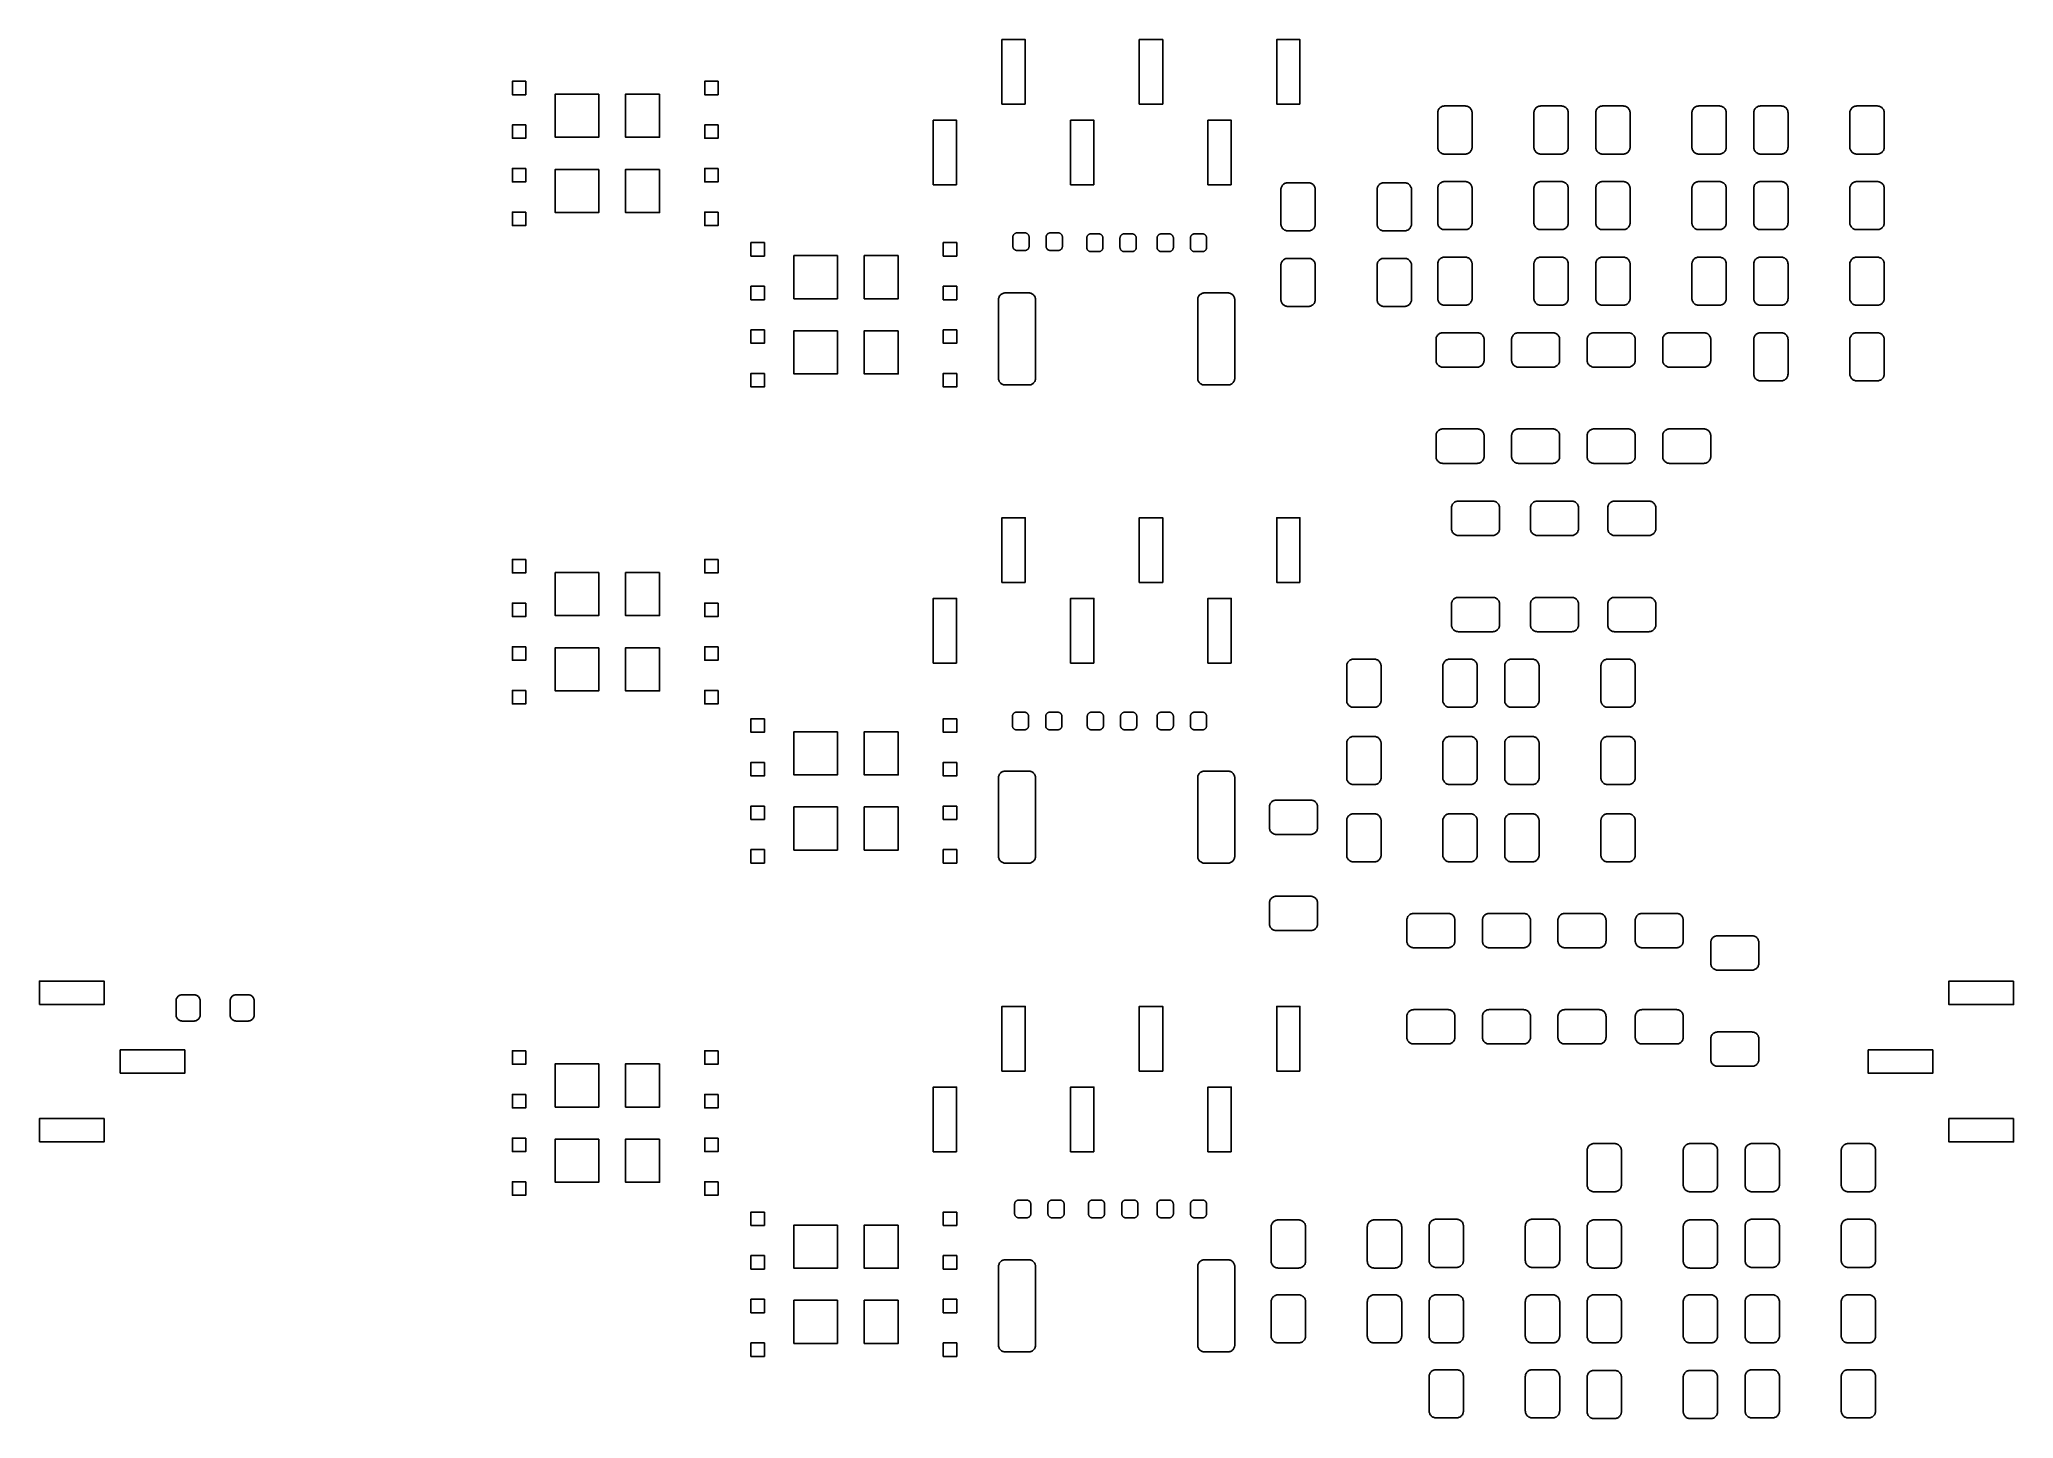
# Model space of a CAD drawing. Extents: x 0.2 to 57.7, y -40 to 0.2.
import ezdxf

# ---------------------------------------------------------------- set-up
doc = ezdxf.new("R2010")
doc.units = 0
doc.layers.get('0').update_dxf_attribs({"linetype": 'CONTINUOUS'})

msp = doc.modelspace()

# ---------------------------------------------------------------- linework, layer by layer
at = {"color": 7}
for points in [[(28.939463, -1.725331), (28.258743, -1.725331), (28.258743, 0.154267), (28.939463, 0.154267)], [(32.939959, -1.725331), (32.25924, -1.725331), (32.25924, 0.154267), (32.939959, 0.154267)], [(36.938169, -1.725331), (36.259482, -1.725331), (36.259482, 0.154267), (36.938169, 0.154267)], [(14.395944, -1.059344), (14.395944, -1.45152), (14.003769, -1.45152), (14.003769, -1.059344)], [(19.994353, -1.059344), (19.994353, -1.45152), (19.60421, -1.45152), (19.60421, -1.059344)], [(16.521668, -1.436534), (16.521668, -2.692309), (15.253702, -2.692309), (15.253702, -1.436534)], [(18.291285, -1.436534), (18.291285, -2.692309), (17.301702, -2.692309), (17.301702, -1.436534)], [(26.938199, -4.074829), (26.259511, -4.074829), (26.259511, -2.195231), (26.938199, -2.195231)], [(30.938695, -4.074829), (30.260008, -4.074829), (30.260008, -2.195231), (30.938695, -2.195231)], [(34.938937, -4.074829), (34.258218, -4.074829), (34.258218, -2.195231), (34.938937, -2.195231)], [(41.769245, -1.781719), (41.787533, -1.783751), (41.807853, -1.787815), (41.826141, -1.795943), (41.844429, -1.804071), (41.860685, -1.814231), (41.876941, -1.826423), (41.891165, -1.838615), (41.903357, -1.852839), (41.915549, -1.869095), (41.925709, -1.885351), (41.933837, -1.903639), (41.939933, -1.921927), (41.946029, -1.940215), (41.948061, -1.960535), (41.950093, -1.980855), (41.950093, -2.980598), (41.948061, -2.998886), (41.946029, -3.019206), (41.939933, -3.037494), (41.933837, -3.055782), (41.925709, -3.07407), (41.915549, -3.090326), (41.903357, -3.106582), (41.891165, -3.120806), (41.876941, -3.13503), (41.860685, -3.147222), (41.844429, -3.157382), (41.826141, -3.16551), (41.807853, -3.171606), (41.787533, -3.17567), (41.769245, -3.179734), (41.748925, -3.179734), (41.149485, -3.179734), (41.129165, -3.179734), (41.110877, -3.17567), (41.090557, -3.171606), (41.072269, -3.16551), (41.056013, -3.157382), (41.037725, -3.147222), (41.023501, -3.13503), (41.007245, -3.120806), (40.995053, -3.106582), (40.982862, -3.090326), (40.972702, -3.07407), (40.964574, -3.055782), (40.958478, -3.037494), (40.952382, -3.019206), (40.95035, -2.998886), (40.95035, -2.980598), (40.95035, -1.980855), (40.95035, -1.960535), (40.952382, -1.940215), (40.958478, -1.921927), (40.964574, -1.903639), (40.972702, -1.885351), (40.982862, -1.869095), (40.995053, -1.852839), (41.007245, -1.838615), (41.023501, -1.826423), (41.037725, -1.814231), (41.056013, -1.804071), (41.072269, -1.795943), (41.090557, -1.787815), (41.110877, -1.783751), (41.129165, -1.781719), (41.149485, -1.779687), (41.748925, -1.779687)], [(44.568322, -1.781719), (44.588642, -1.783751), (44.60693, -1.787815), (44.625218, -1.795943), (44.643506, -1.804071), (44.659762, -1.814231), (44.676018, -1.826423), (44.690242, -1.838615), (44.704466, -1.852839), (44.714626, -1.869095), (44.724786, -1.885351), (44.734946, -1.903639), (44.741042, -1.921927), (44.745106, -1.940215), (44.74917, -1.960535), (44.74917, -1.980855), (44.74917, -2.980598), (44.74917, -2.998886), (44.745106, -3.019206), (44.741042, -3.037494), (44.734946, -3.055782), (44.724786, -3.07407), (44.714626, -3.090326), (44.704466, -3.106582), (44.690242, -3.120806), (44.676018, -3.13503), (44.659762, -3.147222), (44.643506, -3.157382), (44.625218, -3.16551), (44.60693, -3.171606), (44.588642, -3.17567), (44.568322, -3.179734), (44.550034, -3.179734), (43.948563, -3.179734), (43.930275, -3.179734), (43.909955, -3.17567), (43.891667, -3.171606), (43.873379, -3.16551), (43.855091, -3.157382), (43.838835, -3.147222), (43.822579, -3.13503), (43.808355, -3.120806), (43.794131, -3.106582), (43.781939, -3.090326), (43.773811, -3.07407), (43.763651, -3.055782), (43.757555, -3.037494), (43.753491, -3.019206), (43.749427, -2.998886), (43.749427, -2.980598), (43.749427, -1.980855), (43.749427, -1.960535), (43.753491, -1.940215), (43.757555, -1.921927), (43.763651, -1.903639), (43.773811, -1.885351), (43.781939, -1.869095), (43.794131, -1.852839), (43.808355, -1.838615), (43.822579, -1.826423), (43.838835, -1.814231), (43.855091, -1.804071), (43.873379, -1.795943), (43.891667, -1.787815), (43.909955, -1.783751), (43.930275, -1.781719), (43.948563, -1.779687), (44.550034, -1.779687)], [(46.36918, -1.781719), (46.387468, -1.783751), (46.407788, -1.787815), (46.426076, -1.795943), (46.444364, -1.804071), (46.46062, -1.814231), (46.476876, -1.826423), (46.4911, -1.838615), (46.503292, -1.852839), (46.515484, -1.869095), (46.525644, -1.885351), (46.533772, -1.903639), (46.539868, -1.921927), (46.545964, -1.940215), (46.547996, -1.960535), (46.550028, -1.980855), (46.550028, -2.980598), (46.547996, -2.998886), (46.545964, -3.019206), (46.539868, -3.037494), (46.533772, -3.055782), (46.525644, -3.07407), (46.515484, -3.090326), (46.503292, -3.106582), (46.4911, -3.120806), (46.476876, -3.13503), (46.46062, -3.147222), (46.444364, -3.157382), (46.426076, -3.16551), (46.407788, -3.171606), (46.387468, -3.17567), (46.36918, -3.179734), (46.34886, -3.179734), (45.749421, -3.179734), (45.729101, -3.179734), (45.710813, -3.17567), (45.690493, -3.171606), (45.672205, -3.16551), (45.655949, -3.157382), (45.637661, -3.147222), (45.623437, -3.13503), (45.607181, -3.120806), (45.594989, -3.106582), (45.582797, -3.090326), (45.572637, -3.07407), (45.564509, -3.055782), (45.558413, -3.037494), (45.552317, -3.019206), (45.550285, -2.998886), (45.550285, -2.980598), (45.550285, -1.980855), (45.550285, -1.960535), (45.552317, -1.940215), (45.558413, -1.921927), (45.564509, -1.903639), (45.572637, -1.885351), (45.582797, -1.869095), (45.594989, -1.852839), (45.607181, -1.838615), (45.623437, -1.826423), (45.637661, -1.814231), (45.655949, -1.804071), (45.672205, -1.795943), (45.690493, -1.787815), (45.710813, -1.783751), (45.729101, -1.781719), (45.749421, -1.779687), (46.34886, -1.779687)], [(49.168258, -1.781719), (49.188578, -1.783751), (49.206866, -1.787815), (49.225154, -1.795943), (49.243442, -1.804071), (49.259698, -1.814231), (49.275954, -1.826423), (49.290178, -1.838615), (49.304402, -1.852839), (49.314562, -1.869095), (49.324722, -1.885351), (49.334882, -1.903639), (49.340978, -1.921927), (49.345042, -1.940215), (49.349106, -1.960535), (49.349106, -1.980855), (49.349106, -2.980598), (49.349106, -2.998886), (49.345042, -3.019206), (49.340978, -3.037494), (49.334882, -3.055782), (49.324722, -3.07407), (49.314562, -3.090326), (49.304402, -3.106582), (49.290178, -3.120806), (49.275954, -3.13503), (49.259698, -3.147222), (49.243442, -3.157382), (49.225154, -3.16551), (49.206866, -3.171606), (49.188578, -3.17567), (49.168258, -3.179734), (49.14997, -3.179734), (48.548498, -3.179734), (48.53021, -3.179734), (48.50989, -3.17567), (48.491602, -3.171606), (48.473314, -3.16551), (48.455026, -3.157382), (48.438771, -3.147222), (48.422515, -3.13503), (48.408291, -3.120806), (48.394067, -3.106582), (48.383907, -3.090326), (48.373747, -3.07407), (48.363587, -3.055782), (48.357491, -3.037494), (48.353427, -3.019206), (48.349363, -2.998886), (48.349363, -2.980598), (48.349363, -1.980855), (48.349363, -1.960535), (48.353427, -1.940215), (48.357491, -1.921927), (48.363587, -1.903639), (48.373747, -1.885351), (48.383907, -1.869095), (48.394067, -1.852839), (48.408291, -1.838615), (48.422515, -1.826423), (48.438771, -1.814231), (48.455026, -1.804071), (48.473314, -1.795943), (48.491602, -1.787815), (48.50989, -1.783751), (48.53021, -1.781719), (48.548498, -1.779687), (49.14997, -1.779687)], [(50.969116, -1.781719), (50.987404, -1.783751), (51.007724, -1.787815), (51.026012, -1.795943), (51.0443, -1.804071), (51.060556, -1.814231), (51.076812, -1.826423), (51.091036, -1.838615), (51.103228, -1.852839), (51.11542, -1.869095), (51.12558, -1.885351), (51.133708, -1.903639), (51.139804, -1.921927), (51.1459, -1.940215), (51.147932, -1.960535), (51.149964, -1.980855), (51.149964, -2.980598), (51.147932, -2.998886), (51.1459, -3.019206), (51.139804, -3.037494), (51.133708, -3.055782), (51.12558, -3.07407), (51.11542, -3.090326), (51.103228, -3.106582), (51.091036, -3.120806), (51.076812, -3.13503), (51.060556, -3.147222), (51.0443, -3.157382), (51.026012, -3.16551), (51.007724, -3.171606), (50.987404, -3.17567), (50.969116, -3.179734), (50.948796, -3.179734), (50.349357, -3.179734), (50.329037, -3.179734), (50.310749, -3.17567), (50.290429, -3.171606), (50.272141, -3.16551), (50.255885, -3.157382), (50.237597, -3.147222), (50.223373, -3.13503), (50.207117, -3.120806), (50.194925, -3.106582), (50.182733, -3.090326), (50.172573, -3.07407), (50.164445, -3.055782), (50.158349, -3.037494), (50.152253, -3.019206), (50.150221, -2.998886), (50.150221, -2.980598), (50.150221, -1.980855), (50.150221, -1.960535), (50.152253, -1.940215), (50.158349, -1.921927), (50.164445, -1.903639), (50.172573, -1.885351), (50.182733, -1.869095), (50.194925, -1.852839), (50.207117, -1.838615), (50.223373, -1.826423), (50.237597, -1.814231), (50.255885, -1.804071), (50.272141, -1.795943), (50.290429, -1.787815), (50.310749, -1.783751), (50.329037, -1.781719), (50.349357, -1.779687), (50.948796, -1.779687)], [(53.768193, -1.781719), (53.788513, -1.783751), (53.806801, -1.787815), (53.825089, -1.795943), (53.843377, -1.804071), (53.859633, -1.814231), (53.875889, -1.826423), (53.890113, -1.838615), (53.904337, -1.852839), (53.914497, -1.869095), (53.924657, -1.885351), (53.934817, -1.903639), (53.940913, -1.921927), (53.944977, -1.940215), (53.949041, -1.960535), (53.949041, -1.980855), (53.949041, -2.980598), (53.949041, -2.998886), (53.944977, -3.019206), (53.940913, -3.037494), (53.934817, -3.055782), (53.924657, -3.07407), (53.914497, -3.090326), (53.904337, -3.106582), (53.890113, -3.120806), (53.875889, -3.13503), (53.859633, -3.147222), (53.843377, -3.157382), (53.825089, -3.16551), (53.806801, -3.171606), (53.788513, -3.17567), (53.768193, -3.179734), (53.749906, -3.179734), (53.148434, -3.179734), (53.130146, -3.179734), (53.109826, -3.17567), (53.091538, -3.171606), (53.07325, -3.16551), (53.054962, -3.157382), (53.038706, -3.147222), (53.02245, -3.13503), (53.008226, -3.120806), (52.994002, -3.106582), (52.983842, -3.090326), (52.973682, -3.07407), (52.963522, -3.055782), (52.957426, -3.037494), (52.953362, -3.019206), (52.949298, -2.998886), (52.949298, -2.980598), (52.949298, -1.980855), (52.949298, -1.960535), (52.953362, -1.940215), (52.957426, -1.921927), (52.963522, -1.903639), (52.973682, -1.885351), (52.983842, -1.869095), (52.994002, -1.852839), (53.008226, -1.838615), (53.02245, -1.826423), (53.038706, -1.814231), (53.054962, -1.804071), (53.07325, -1.795943), (53.091538, -1.787815), (53.109826, -1.783751), (53.130146, -1.781719), (53.148434, -1.779687), (53.749906, -1.779687)], [(14.395944, -2.329343), (14.395944, -2.721519), (14.003769, -2.721519), (14.003769, -2.329343)], [(19.994353, -2.329343), (19.994353, -2.721519), (19.60421, -2.721519), (19.60421, -2.329343)], [(14.395944, -3.599342), (14.395944, -3.991517), (14.003769, -3.991517), (14.003769, -3.599342)], [(16.521668, -3.626266), (16.521668, -4.884073), (15.253702, -4.884073), (15.253702, -3.626266)], [(18.291285, -3.626266), (18.291285, -4.884073), (17.301702, -4.884073), (17.301702, -3.626266)], [(19.994353, -3.599342), (19.994353, -3.991517), (19.60421, -3.991517), (19.60421, -3.599342)], [(37.202329, -4.014885), (37.222649, -4.018949), (37.240937, -4.023013), (37.259225, -4.029109), (37.277513, -4.037237), (37.293769, -4.047397), (37.310025, -4.059589), (37.324249, -4.073813), (37.338473, -4.088037), (37.350665, -4.104293), (37.360825, -4.120549), (37.368953, -4.138837), (37.375049, -4.157125), (37.379113, -4.175413), (37.383177, -4.195733), (37.383177, -4.214021), (37.383177, -5.213764), (37.383177, -5.234084), (37.379113, -5.254404), (37.375049, -5.272692), (37.368953, -5.29098), (37.360825, -5.309268), (37.350665, -5.325524), (37.338473, -5.34178), (37.324249, -5.356004), (37.310025, -5.368196), (37.293769, -5.380388), (37.277513, -5.390548), (37.259225, -5.398676), (37.240937, -5.406804), (37.222649, -5.410868), (37.202329, -5.4129), (37.184041, -5.414932), (36.58257, -5.414932), (36.564282, -5.4129), (36.543962, -5.410868), (36.525674, -5.406804), (36.507386, -5.398676), (36.489098, -5.390548), (36.472842, -5.380388), (36.456586, -5.368196), (36.442362, -5.356004), (36.428138, -5.34178), (36.417978, -5.325524), (36.407818, -5.309268), (36.39969, -5.29098), (36.391562, -5.272692), (36.387498, -5.254404), (36.383434, -5.234084), (36.383434, -5.213764), (36.383434, -4.214021), (36.383434, -4.195733), (36.387498, -4.175413), (36.391562, -4.157125), (36.39969, -4.138837), (36.407818, -4.120549), (36.417978, -4.104293), (36.428138, -4.088037), (36.442362, -4.073813), (36.456586, -4.059589), (36.472842, -4.047397), (36.489098, -4.037237), (36.507386, -4.029109), (36.525674, -4.023013), (36.543962, -4.018949), (36.564282, -4.014885), (36.58257, -4.014885), (37.184041, -4.014885)], [(40.003692, -4.014885), (40.02198, -4.018949), (40.0423, -4.023013), (40.060588, -4.029109), (40.076844, -4.037237), (40.095132, -4.047397), (40.111388, -4.059589), (40.125612, -4.073813), (40.137804, -4.088037), (40.149996, -4.104293), (40.160156, -4.120549), (40.168284, -4.138837), (40.17438, -4.157125), (40.180476, -4.175413), (40.182508, -4.195733), (40.18454, -4.214021), (40.18454, -5.213764), (40.182508, -5.234084), (40.180476, -5.254404), (40.17438, -5.272692), (40.168284, -5.29098), (40.160156, -5.309268), (40.149996, -5.325524), (40.137804, -5.34178), (40.125612, -5.356004), (40.111388, -5.368196), (40.095132, -5.380388), (40.076844, -5.390548), (40.060588, -5.398676), (40.0423, -5.406804), (40.02198, -5.410868), (40.003692, -5.4129), (39.983372, -5.414932), (39.383933, -5.414932), (39.363613, -5.4129), (39.345325, -5.410868), (39.325005, -5.406804), (39.306717, -5.398676), (39.288429, -5.390548), (39.272173, -5.380388), (39.255917, -5.368196), (39.241693, -5.356004), (39.229501, -5.34178), (39.217309, -5.325524), (39.207149, -5.309268), (39.199021, -5.29098), (39.192925, -5.272692), (39.186829, -5.254404), (39.184797, -5.234084), (39.182765, -5.213764), (39.182765, -4.214021), (39.184797, -4.195733), (39.186829, -4.175413), (39.192925, -4.157125), (39.199021, -4.138837), (39.207149, -4.120549), (39.217309, -4.104293), (39.229501, -4.088037), (39.241693, -4.073813), (39.255917, -4.059589), (39.272173, -4.047397), (39.288429, -4.037237), (39.306717, -4.029109), (39.325005, -4.023013), (39.345325, -4.018949), (39.363613, -4.014885), (39.383933, -4.014885), (39.983372, -4.014885)], [(41.769245, -3.981357), (41.787533, -3.983389), (41.807853, -3.989485), (41.826141, -3.995581), (41.844429, -4.003709), (41.860685, -4.013869), (41.876941, -4.026061), (41.891165, -4.038253), (41.903357, -4.052477), (41.915549, -4.068733), (41.925709, -4.084989), (41.933837, -4.103277), (41.939933, -4.121565), (41.946029, -4.141885), (41.948061, -4.160173), (41.950093, -4.180493), (41.950093, -5.180236), (41.948061, -5.200556), (41.946029, -5.218844), (41.939933, -5.237132), (41.933837, -5.257452), (41.925709, -5.273708), (41.915549, -5.291996), (41.903357, -5.30622), (41.891165, -5.320444), (41.876941, -5.334668), (41.860685, -5.34686), (41.844429, -5.35702), (41.826141, -5.365148), (41.807853, -5.371244), (41.787533, -5.375308), (41.769245, -5.379372), (41.748925, -5.379372), (41.149485, -5.379372), (41.129165, -5.379372), (41.110877, -5.375308), (41.090557, -5.371244), (41.072269, -5.365148), (41.056013, -5.35702), (41.037725, -5.34686), (41.023501, -5.334668), (41.007245, -5.320444), (40.995053, -5.30622), (40.982862, -5.291996), (40.972702, -5.273708), (40.964574, -5.257452), (40.958478, -5.237132), (40.952382, -5.218844), (40.95035, -5.200556), (40.95035, -5.180236), (40.95035, -4.180493), (40.95035, -4.160173), (40.952382, -4.141885), (40.958478, -4.121565), (40.964574, -4.103277), (40.972702, -4.084989), (40.982862, -4.068733), (40.995053, -4.052477), (41.007245, -4.038253), (41.023501, -4.026061), (41.037725, -4.013869), (41.056013, -4.003709), (41.072269, -3.995581), (41.090557, -3.989485), (41.110877, -3.983389), (41.129165, -3.981357), (41.149485, -3.979325), (41.748925, -3.979325)], [(44.568322, -3.981357), (44.588642, -3.983389), (44.60693, -3.989485), (44.625218, -3.995581), (44.643506, -4.003709), (44.659762, -4.013869), (44.676018, -4.026061), (44.690242, -4.038253), (44.704466, -4.052477), (44.714626, -4.068733), (44.724786, -4.084989), (44.734946, -4.103277), (44.741042, -4.121565), (44.745106, -4.141885), (44.74917, -4.160173), (44.74917, -4.180493), (44.74917, -5.180236), (44.74917, -5.200556), (44.745106, -5.218844), (44.741042, -5.237132), (44.734946, -5.257452), (44.724786, -5.273708), (44.714626, -5.291996), (44.704466, -5.30622), (44.690242, -5.320444), (44.676018, -5.334668), (44.659762, -5.34686), (44.643506, -5.35702), (44.625218, -5.365148), (44.60693, -5.371244), (44.588642, -5.375308), (44.568322, -5.379372), (44.550034, -5.379372), (43.948563, -5.379372), (43.930275, -5.379372), (43.909955, -5.375308), (43.891667, -5.371244), (43.873379, -5.365148), (43.855091, -5.35702), (43.838835, -5.34686), (43.822579, -5.334668), (43.808355, -5.320444), (43.794131, -5.30622), (43.781939, -5.291996), (43.773811, -5.273708), (43.763651, -5.257452), (43.757555, -5.237132), (43.753491, -5.218844), (43.749427, -5.200556), (43.749427, -5.180236), (43.749427, -4.180493), (43.749427, -4.160173), (43.753491, -4.141885), (43.757555, -4.121565), (43.763651, -4.103277), (43.773811, -4.084989), (43.781939, -4.068733), (43.794131, -4.052477), (43.808355, -4.038253), (43.822579, -4.026061), (43.838835, -4.013869), (43.855091, -4.003709), (43.873379, -3.995581), (43.891667, -3.989485), (43.909955, -3.983389), (43.930275, -3.981357), (43.948563, -3.979325), (44.550034, -3.979325)], [(46.36918, -3.981357), (46.387468, -3.983389), (46.407788, -3.989485), (46.426076, -3.995581), (46.444364, -4.003709), (46.46062, -4.013869), (46.476876, -4.026061), (46.4911, -4.038253), (46.503292, -4.052477), (46.515484, -4.068733), (46.525644, -4.084989), (46.533772, -4.103277), (46.539868, -4.121565), (46.545964, -4.141885), (46.547996, -4.160173), (46.550028, -4.180493), (46.550028, -5.180236), (46.547996, -5.200556), (46.545964, -5.218844), (46.539868, -5.237132), (46.533772, -5.257452), (46.525644, -5.273708), (46.515484, -5.291996), (46.503292, -5.30622), (46.4911, -5.320444), (46.476876, -5.334668), (46.46062, -5.34686), (46.444364, -5.35702), (46.426076, -5.365148), (46.407788, -5.371244), (46.387468, -5.375308), (46.36918, -5.379372), (46.34886, -5.379372), (45.749421, -5.379372), (45.729101, -5.379372), (45.710813, -5.375308), (45.690493, -5.371244), (45.672205, -5.365148), (45.655949, -5.35702), (45.637661, -5.34686), (45.623437, -5.334668), (45.607181, -5.320444), (45.594989, -5.30622), (45.582797, -5.291996), (45.572637, -5.273708), (45.564509, -5.257452), (45.558413, -5.237132), (45.552317, -5.218844), (45.550285, -5.200556), (45.550285, -5.180236), (45.550285, -4.180493), (45.550285, -4.160173), (45.552317, -4.141885), (45.558413, -4.121565), (45.564509, -4.103277), (45.572637, -4.084989), (45.582797, -4.068733), (45.594989, -4.052477), (45.607181, -4.038253), (45.623437, -4.026061), (45.637661, -4.013869), (45.655949, -4.003709), (45.672205, -3.995581), (45.690493, -3.989485), (45.710813, -3.983389), (45.729101, -3.981357), (45.749421, -3.979325), (46.34886, -3.979325)], [(49.168258, -3.981357), (49.188578, -3.983389), (49.206866, -3.989485), (49.225154, -3.995581), (49.243442, -4.003709), (49.259698, -4.013869), (49.275954, -4.026061), (49.290178, -4.038253), (49.304402, -4.052477), (49.314562, -4.068733), (49.324722, -4.084989), (49.334882, -4.103277), (49.340978, -4.121565), (49.345042, -4.141885), (49.349106, -4.160173), (49.349106, -4.180493), (49.349106, -5.180236), (49.349106, -5.200556), (49.345042, -5.218844), (49.340978, -5.237132), (49.334882, -5.257452), (49.324722, -5.273708), (49.314562, -5.291996), (49.304402, -5.30622), (49.290178, -5.320444), (49.275954, -5.334668), (49.259698, -5.34686), (49.243442, -5.35702), (49.225154, -5.365148), (49.206866, -5.371244), (49.188578, -5.375308), (49.168258, -5.379372), (49.14997, -5.379372), (48.548498, -5.379372), (48.53021, -5.379372), (48.50989, -5.375308), (48.491602, -5.371244), (48.473314, -5.365148), (48.455026, -5.35702), (48.438771, -5.34686), (48.422515, -5.334668), (48.408291, -5.320444), (48.394067, -5.30622), (48.383907, -5.291996), (48.373747, -5.273708), (48.363587, -5.257452), (48.357491, -5.237132), (48.353427, -5.218844), (48.349363, -5.200556), (48.349363, -5.180236), (48.349363, -4.180493), (48.349363, -4.160173), (48.353427, -4.141885), (48.357491, -4.121565), (48.363587, -4.103277), (48.373747, -4.084989), (48.383907, -4.068733), (48.394067, -4.052477), (48.408291, -4.038253), (48.422515, -4.026061), (48.438771, -4.013869), (48.455026, -4.003709), (48.473314, -3.995581), (48.491602, -3.989485), (48.50989, -3.983389), (48.53021, -3.981357), (48.548498, -3.979325), (49.14997, -3.979325)], [(50.969116, -3.981357), (50.987404, -3.983389), (51.007724, -3.989485), (51.026012, -3.995581), (51.0443, -4.003709), (51.060556, -4.013869), (51.076812, -4.026061), (51.091036, -4.038253), (51.103228, -4.052477), (51.11542, -4.068733), (51.12558, -4.084989), (51.133708, -4.103277), (51.139804, -4.121565), (51.1459, -4.141885), (51.147932, -4.160173), (51.149964, -4.180493), (51.149964, -5.180236), (51.147932, -5.200556), (51.1459, -5.218844), (51.139804, -5.237132), (51.133708, -5.257452), (51.12558, -5.273708), (51.11542, -5.291996), (51.103228, -5.30622), (51.091036, -5.320444), (51.076812, -5.334668), (51.060556, -5.34686), (51.0443, -5.35702), (51.026012, -5.365148), (51.007724, -5.371244), (50.987404, -5.375308), (50.969116, -5.379372), (50.948796, -5.379372), (50.349357, -5.379372), (50.329037, -5.379372), (50.310749, -5.375308), (50.290429, -5.371244), (50.272141, -5.365148), (50.255885, -5.35702), (50.237597, -5.34686), (50.223373, -5.334668), (50.207117, -5.320444), (50.194925, -5.30622), (50.182733, -5.291996), (50.172573, -5.273708), (50.164445, -5.257452), (50.158349, -5.237132), (50.152253, -5.218844), (50.150221, -5.200556), (50.150221, -5.180236), (50.150221, -4.180493), (50.150221, -4.160173), (50.152253, -4.141885), (50.158349, -4.121565), (50.164445, -4.103277), (50.172573, -4.084989), (50.182733, -4.068733), (50.194925, -4.052477), (50.207117, -4.038253), (50.223373, -4.026061), (50.237597, -4.013869), (50.255885, -4.003709), (50.272141, -3.995581), (50.290429, -3.989485), (50.310749, -3.983389), (50.329037, -3.981357), (50.349357, -3.979325), (50.948796, -3.979325)], [(53.768193, -3.981357), (53.788513, -3.983389), (53.806801, -3.989485), (53.825089, -3.995581), (53.843377, -4.003709), (53.859633, -4.013869), (53.875889, -4.026061), (53.890113, -4.038253), (53.904337, -4.052477), (53.914497, -4.068733), (53.924657, -4.084989), (53.934817, -4.103277), (53.940913, -4.121565), (53.944977, -4.141885), (53.949041, -4.160173), (53.949041, -4.180493), (53.949041, -5.180236), (53.949041, -5.200556), (53.944977, -5.218844), (53.940913, -5.237132), (53.934817, -5.257452), (53.924657, -5.273708), (53.914497, -5.291996), (53.904337, -5.30622), (53.890113, -5.320444), (53.875889, -5.334668), (53.859633, -5.34686), (53.843377, -5.35702), (53.825089, -5.365148), (53.806801, -5.371244), (53.788513, -5.375308), (53.768193, -5.379372), (53.749906, -5.379372), (53.148434, -5.379372), (53.130146, -5.379372), (53.109826, -5.375308), (53.091538, -5.371244), (53.07325, -5.365148), (53.054962, -5.35702), (53.038706, -5.34686), (53.02245, -5.334668), (53.008226, -5.320444), (52.994002, -5.30622), (52.983842, -5.291996), (52.973682, -5.273708), (52.963522, -5.257452), (52.957426, -5.237132), (52.953362, -5.218844), (52.949298, -5.200556), (52.949298, -5.180236), (52.949298, -4.180493), (52.949298, -4.160173), (52.953362, -4.141885), (52.957426, -4.121565), (52.963522, -4.103277), (52.973682, -4.084989), (52.983842, -4.068733), (52.994002, -4.052477), (53.008226, -4.038253), (53.02245, -4.026061), (53.038706, -4.013869), (53.054962, -4.003709), (53.07325, -3.995581), (53.091538, -3.989485), (53.109826, -3.983389), (53.130146, -3.981357), (53.148434, -3.979325), (53.749906, -3.979325)], [(14.395944, -4.869341), (14.395944, -5.261516), (14.003769, -5.261516), (14.003769, -4.869341)], [(19.994353, -4.869341), (19.994353, -5.261516), (19.60421, -5.261516), (19.60421, -4.869341)], [(28.943781, -5.475638), (28.955973, -5.475638), (28.966133, -5.479702), (28.976293, -5.483766), (28.988485, -5.48783), (28.998645, -5.493926), (29.006773, -5.500022), (29.014901, -5.50815), (29.023029, -5.516278), (29.031157, -5.526438), (29.035221, -5.536598), (29.041317, -5.546758), (29.045381, -5.556918), (29.047413, -5.56911), (29.049445, -5.581302), (29.049445, -5.591462), (29.049445, -5.867814), (29.049445, -5.880006), (29.047413, -5.890166), (29.045381, -5.902358), (29.041317, -5.912518), (29.035221, -5.922678), (29.031157, -5.932838), (29.023029, -5.942998), (29.014901, -5.951126), (29.006773, -5.959254), (28.998645, -5.96535), (28.988485, -5.971446), (28.976293, -5.977542), (28.966133, -5.981606), (28.955973, -5.983638), (28.943781, -5.98567), (28.931589, -5.98567), (28.695877, -5.98567), (28.683685, -5.98567), (28.673525, -5.983638), (28.661333, -5.981606), (28.651173, -5.977542), (28.641013, -5.971446), (28.630853, -5.96535), (28.620693, -5.959254), (28.612565, -5.951126), (28.604437, -5.942998), (28.598341, -5.932838), (28.592245, -5.922678), (28.586149, -5.912518), (28.584117, -5.902358), (28.580053, -5.890166), (28.578021, -5.880006), (28.578021, -5.867814), (28.578021, -5.591462), (28.578021, -5.581302), (28.580053, -5.56911), (28.584117, -5.556918), (28.586149, -5.546758), (28.592245, -5.536598), (28.598341, -5.526438), (28.604437, -5.516278), (28.612565, -5.50815), (28.620693, -5.500022), (28.630853, -5.493926), (28.641013, -5.48783), (28.651173, -5.483766), (28.661333, -5.479702), (28.673525, -5.475638), (28.683685, -5.475638), (28.695877, -5.473606), (28.931589, -5.473606)], [(29.91406, -5.475638), (29.92422, -5.475638), (29.936412, -5.479702), (29.946572, -5.483766), (29.958764, -5.48783), (29.966892, -5.493926), (29.977052, -5.500022), (29.98518, -5.50815), (29.993308, -5.516278), (29.999404, -5.526438), (30.0055, -5.536598), (30.011596, -5.546758), (30.01566, -5.556918), (30.017692, -5.56911), (30.019724, -5.581302), (30.019724, -5.591462), (30.019724, -5.867814), (30.019724, -5.880006), (30.017692, -5.890166), (30.01566, -5.902358), (30.011596, -5.912518), (30.0055, -5.922678), (29.999404, -5.932838), (29.993308, -5.942998), (29.98518, -5.951126), (29.977052, -5.959254), (29.966892, -5.96535), (29.958764, -5.971446), (29.946572, -5.977542), (29.936412, -5.981606), (29.92422, -5.983638), (29.91406, -5.98567), (29.901868, -5.98567), (29.666156, -5.98567), (29.653964, -5.98567), (29.643804, -5.983638), (29.631612, -5.981606), (29.621452, -5.977542), (29.611292, -5.971446), (29.601132, -5.96535), (29.590972, -5.959254), (29.582844, -5.951126), (29.574716, -5.942998), (29.56862, -5.932838), (29.562524, -5.922678), (29.556428, -5.912518), (29.552364, -5.902358), (29.550332, -5.890166), (29.5483, -5.880006), (29.5483, -5.867814), (29.5483, -5.591462), (29.5483, -5.581302), (29.550332, -5.56911), (29.552364, -5.556918), (29.556428, -5.546758), (29.562524, -5.536598), (29.56862, -5.526438), (29.574716, -5.516278), (29.582844, -5.50815), (29.590972, -5.500022), (29.601132, -5.493926), (29.611292, -5.48783), (29.621452, -5.483766), (29.631612, -5.479702), (29.643804, -5.475638), (29.653964, -5.475638), (29.666156, -5.473606), (29.901868, -5.473606)], [(31.093127, -5.504086), (31.105319, -5.506118), (31.117511, -5.510182), (31.127671, -5.512214), (31.137831, -5.51831), (31.147991, -5.524406), (31.158151, -5.530502), (31.166279, -5.53863), (31.174407, -5.546758), (31.180503, -5.556918), (31.186599, -5.567078), (31.190663, -5.577238), (31.194727, -5.587398), (31.198791, -5.59959), (31.200823, -5.60975), (31.200823, -5.621942), (31.200823, -5.898294), (31.200823, -5.910486), (31.198791, -5.920646), (31.194727, -5.932838), (31.190663, -5.942998), (31.186599, -5.953158), (31.180503, -5.963318), (31.174407, -5.973478), (31.166279, -5.981606), (31.158151, -5.989734), (31.147991, -5.99583), (31.137831, -6.001926), (31.127671, -6.008022), (31.117511, -6.012086), (31.105319, -6.014118), (31.093127, -6.01615), (31.082967, -6.01615), (30.847255, -6.01615), (30.835063, -6.01615), (30.822871, -6.014118), (30.812711, -6.012086), (30.800519, -6.008022), (30.790359, -6.001926), (30.780199, -5.99583), (30.772071, -5.989734), (30.763943, -5.981606), (30.755815, -5.973478), (30.747687, -5.963318), (30.741591, -5.953158), (30.737527, -5.942998), (30.733463, -5.932838), (30.731431, -5.920646), (30.729399, -5.910486), (30.729399, -5.898294), (30.729399, -5.621942), (30.729399, -5.60975), (30.731431, -5.59959), (30.733463, -5.587398), (30.737527, -5.577238), (30.741591, -5.567078), (30.747687, -5.556918), (30.755815, -5.546758), (30.763943, -5.53863), (30.772071, -5.530502), (30.780199, -5.524406), (30.790359, -5.51831), (30.800519, -5.512214), (30.812711, -5.510182), (30.822871, -5.506118), (30.835063, -5.504086), (30.847255, -5.504086), (31.082967, -5.504086)], [(32.063152, -5.504086), (32.075344, -5.506118), (32.085504, -5.510182), (32.097696, -5.512214), (32.107856, -5.51831), (32.118016, -5.524406), (32.126144, -5.530502), (32.136304, -5.53863), (32.1424, -5.546758), (32.150528, -5.556918), (32.156624, -5.567078), (32.160688, -5.577238), (32.164752, -5.587398), (32.168816, -5.59959), (32.168816, -5.60975), (32.170848, -5.621942), (32.170848, -5.898294), (32.168816, -5.910486), (32.168816, -5.920646), (32.164752, -5.932838), (32.160688, -5.942998), (32.156624, -5.953158), (32.150528, -5.963318), (32.1424, -5.973478), (32.136304, -5.981606), (32.126144, -5.989734), (32.118016, -5.99583), (32.107856, -6.001926), (32.097696, -6.008022), (32.085504, -6.012086), (32.075344, -6.014118), (32.063152, -6.01615), (32.052992, -6.01615), (31.815248, -6.01615), (31.805088, -6.01615), (31.792896, -6.014118), (31.782736, -6.012086), (31.770544, -6.008022), (31.760384, -6.001926), (31.750224, -5.99583), (31.742096, -5.989734), (31.731936, -5.981606), (31.72584, -5.973478), (31.717712, -5.963318), (31.711616, -5.953158), (31.707552, -5.942998), (31.703488, -5.932838), (31.701456, -5.920646), (31.699424, -5.910486), (31.697392, -5.898294), (31.697392, -5.621942), (31.699424, -5.60975), (31.701456, -5.59959), (31.703488, -5.587398), (31.707552, -5.577238), (31.711616, -5.567078), (31.717712, -5.556918), (31.72584, -5.546758), (31.731936, -5.53863), (31.742096, -5.530502), (31.750224, -5.524406), (31.760384, -5.51831), (31.770544, -5.512214), (31.782736, -5.510182), (31.792896, -5.506118), (31.805088, -5.504086), (31.815248, -5.504086), (32.052992, -5.504086)], [(33.142905, -5.504086), (33.155097, -5.506118), (33.167289, -5.510182), (33.177449, -5.512214), (33.187609, -5.51831), (33.197769, -5.524406), (33.207929, -5.530502), (33.216057, -5.53863), (33.224185, -5.546758), (33.230281, -5.556918), (33.236377, -5.567078), (33.240441, -5.577238), (33.244505, -5.587398), (33.248569, -5.59959), (33.250601, -5.60975), (33.250601, -5.621942), (33.250601, -5.898294), (33.250601, -5.910486), (33.248569, -5.920646), (33.244505, -5.932838), (33.240441, -5.942998), (33.236377, -5.953158), (33.230281, -5.963318), (33.224185, -5.973478), (33.216057, -5.981606), (33.207929, -5.989734), (33.197769, -5.99583), (33.187609, -6.001926), (33.177449, -6.008022), (33.167289, -6.012086), (33.155097, -6.014118), (33.142905, -6.01615), (33.132745, -6.01615), (32.897033, -6.01615), (32.884841, -6.01615), (32.872649, -6.014118), (32.862489, -6.012086), (32.850297, -6.008022), (32.840137, -6.001926), (32.829977, -5.99583), (32.821849, -5.989734), (32.813721, -5.981606), (32.805593, -5.973478), (32.797465, -5.963318), (32.791369, -5.953158), (32.787305, -5.942998), (32.783241, -5.932838), (32.781209, -5.920646), (32.779177, -5.910486), (32.779177, -5.898294), (32.779177, -5.621942), (32.779177, -5.60975), (32.781209, -5.59959), (32.783241, -5.587398), (32.787305, -5.577238), (32.791369, -5.567078), (32.797465, -5.556918), (32.805593, -5.546758), (32.813721, -5.53863), (32.821849, -5.530502), (32.829977, -5.524406), (32.840137, -5.51831), (32.850297, -5.512214), (32.862489, -5.510182), (32.872649, -5.506118), (32.884841, -5.504086), (32.897033, -5.504086), (33.132745, -5.504086)], [(34.11293, -5.504086), (34.125122, -5.506118), (34.137314, -5.510182), (34.147474, -5.512214), (34.157634, -5.51831), (34.167794, -5.524406), (34.177954, -5.530502), (34.186082, -5.53863), (34.19421, -5.546758), (34.200306, -5.556918), (34.206402, -5.567078), (34.210466, -5.577238), (34.21453, -5.587398), (34.218594, -5.59959), (34.218594, -5.60975), (34.220626, -5.621942), (34.220626, -5.898294), (34.218594, -5.910486), (34.218594, -5.920646), (34.21453, -5.932838), (34.210466, -5.942998), (34.206402, -5.953158), (34.200306, -5.963318), (34.19421, -5.973478), (34.186082, -5.981606), (34.177954, -5.989734), (34.167794, -5.99583), (34.157634, -6.001926), (34.147474, -6.008022), (34.137314, -6.012086), (34.125122, -6.014118), (34.11293, -6.01615), (34.10277, -6.01615), (33.867058, -6.01615), (33.854866, -6.01615), (33.842674, -6.014118), (33.832514, -6.012086), (33.820322, -6.008022), (33.810162, -6.001926), (33.800002, -5.99583), (33.791874, -5.989734), (33.781714, -5.981606), (33.775618, -5.973478), (33.76749, -5.963318), (33.761394, -5.953158), (33.75733, -5.942998), (33.753266, -5.932838), (33.751234, -5.920646), (33.749202, -5.910486), (33.74717, -5.898294), (33.74717, -5.621942), (33.749202, -5.60975), (33.751234, -5.59959), (33.753266, -5.587398), (33.75733, -5.577238), (33.761394, -5.567078), (33.76749, -5.556918), (33.775618, -5.546758), (33.781714, -5.53863), (33.791874, -5.530502), (33.800002, -5.524406), (33.810162, -5.51831), (33.820322, -5.512214), (33.832514, -5.510182), (33.842674, -5.506118), (33.854866, -5.504086), (33.867058, -5.504086), (34.10277, -5.504086)], [(21.342838, -5.7558), (21.342838, -6.147975), (20.950662, -6.147975), (20.950662, -5.7558)], [(23.468562, -6.132989), (23.468562, -7.388764), (22.200595, -7.388764), (22.200595, -6.132989)], [(25.238432, -6.132989), (25.238432, -7.388764), (24.250881, -7.388764), (24.250881, -6.132989)], [(26.943533, -5.7558), (26.943533, -6.147975), (26.551357, -6.147975), (26.551357, -5.7558)], [(37.202329, -6.214523), (37.222649, -6.218587), (37.240937, -6.222651), (37.259225, -6.228747), (37.277513, -6.238907), (37.293769, -6.249067), (37.310025, -6.259227), (37.324249, -6.273451), (37.338473, -6.287675), (37.350665, -6.303931), (37.360825, -6.320187), (37.368953, -6.338475), (37.375049, -6.356763), (37.379113, -6.375051), (37.383177, -6.395371), (37.383177, -6.413659), (37.383177, -7.415434), (37.383177, -7.433722), (37.379113, -7.454042), (37.375049, -7.47233), (37.368953, -7.490618), (37.360825, -7.508906), (37.350665, -7.525162), (37.338473, -7.541418), (37.324249, -7.555642), (37.310025, -7.569866), (37.293769, -7.580026), (37.277513, -7.590186), (37.259225, -7.598314), (37.240937, -7.606442), (37.222649, -7.610506), (37.202329, -7.612538), (37.184041, -7.61457), (36.58257, -7.61457), (36.564282, -7.612538), (36.543962, -7.610506), (36.525674, -7.606442), (36.507386, -7.598314), (36.489098, -7.590186), (36.472842, -7.580026), (36.456586, -7.569866), (36.442362, -7.555642), (36.428138, -7.541418), (36.417978, -7.525162), (36.407818, -7.508906), (36.39969, -7.490618), (36.391562, -7.47233), (36.387498, -7.454042), (36.383434, -7.433722), (36.383434, -7.415434), (36.383434, -6.413659), (36.383434, -6.395371), (36.387498, -6.375051), (36.391562, -6.356763), (36.39969, -6.338475), (36.407818, -6.320187), (36.417978, -6.303931), (36.428138, -6.287675), (36.442362, -6.273451), (36.456586, -6.259227), (36.472842, -6.249067), (36.489098, -6.238907), (36.507386, -6.228747), (36.525674, -6.222651), (36.543962, -6.218587), (36.564282, -6.214523), (36.58257, -6.214523), (37.184041, -6.214523)], [(40.003692, -6.214523), (40.02198, -6.218587), (40.0423, -6.222651), (40.060588, -6.228747), (40.076844, -6.238907), (40.095132, -6.249067), (40.111388, -6.259227), (40.125612, -6.273451), (40.137804, -6.287675), (40.149996, -6.303931), (40.160156, -6.320187), (40.168284, -6.338475), (40.17438, -6.356763), (40.180476, -6.375051), (40.182508, -6.395371), (40.18454, -6.413659), (40.18454, -7.415434), (40.182508, -7.433722), (40.180476, -7.454042), (40.17438, -7.47233), (40.168284, -7.490618), (40.160156, -7.508906), (40.149996, -7.525162), (40.137804, -7.541418), (40.125612, -7.555642), (40.111388, -7.569866), (40.095132, -7.580026), (40.076844, -7.590186), (40.060588, -7.598314), (40.0423, -7.606442), (40.02198, -7.610506), (40.003692, -7.612538), (39.983372, -7.61457), (39.383933, -7.61457), (39.363613, -7.612538), (39.345325, -7.610506), (39.325005, -7.606442), (39.306717, -7.598314), (39.288429, -7.590186), (39.272173, -7.580026), (39.255917, -7.569866), (39.241693, -7.555642), (39.229501, -7.541418), (39.217309, -7.525162), (39.207149, -7.508906), (39.199021, -7.490618), (39.192925, -7.47233), (39.186829, -7.454042), (39.184797, -7.433722), (39.182765, -7.415434), (39.182765, -6.413659), (39.184797, -6.395371), (39.186829, -6.375051), (39.192925, -6.356763), (39.199021, -6.338475), (39.207149, -6.320187), (39.217309, -6.303931), (39.229501, -6.287675), (39.241693, -6.273451), (39.255917, -6.259227), (39.272173, -6.249067), (39.288429, -6.238907), (39.306717, -6.228747), (39.325005, -6.222651), (39.345325, -6.218587), (39.363613, -6.214523), (39.383933, -6.214523), (39.983372, -6.214523)], [(41.769245, -6.180995), (41.787533, -6.183027), (41.807853, -6.189123), (41.826141, -6.195219), (41.844429, -6.203347), (41.860685, -6.213507), (41.876941, -6.225699), (41.891165, -6.237891), (41.903357, -6.252115), (41.915549, -6.268371), (41.925709, -6.286659), (41.933837, -6.302915), (41.939933, -6.321203), (41.946029, -6.341523), (41.948061, -6.359811), (41.950093, -6.380131), (41.950093, -7.379874), (41.948061, -7.400194), (41.946029, -7.418482), (41.939933, -7.438802), (41.933837, -7.45709), (41.925709, -7.473346), (41.915549, -7.491634), (41.903357, -7.505858), (41.891165, -7.522114), (41.876941, -7.534306), (41.860685, -7.546498), (41.844429, -7.556658), (41.826141, -7.564786), (41.807853, -7.570882), (41.787533, -7.576978), (41.769245, -7.57901), (41.748925, -7.57901), (41.149485, -7.57901), (41.129165, -7.57901), (41.110877, -7.576978), (41.090557, -7.570882), (41.072269, -7.564786), (41.056013, -7.556658), (41.037725, -7.546498), (41.023501, -7.534306), (41.007245, -7.522114), (40.995053, -7.505858), (40.982862, -7.491634), (40.972702, -7.473346), (40.964574, -7.45709), (40.958478, -7.438802), (40.952382, -7.418482), (40.95035, -7.400194), (40.95035, -7.379874), (40.95035, -6.380131), (40.95035, -6.359811), (40.952382, -6.341523), (40.958478, -6.321203), (40.964574, -6.302915), (40.972702, -6.286659), (40.982862, -6.268371), (40.995053, -6.252115), (41.007245, -6.237891), (41.023501, -6.225699), (41.037725, -6.213507), (41.056013, -6.203347), (41.072269, -6.195219), (41.090557, -6.189123), (41.110877, -6.183027), (41.129165, -6.180995), (41.149485, -6.178963), (41.748925, -6.178963)], [(44.568322, -6.180995), (44.588642, -6.183027), (44.60693, -6.189123), (44.625218, -6.195219), (44.643506, -6.203347), (44.659762, -6.213507), (44.676018, -6.225699), (44.690242, -6.237891), (44.704466, -6.252115), (44.714626, -6.268371), (44.724786, -6.286659), (44.734946, -6.302915), (44.741042, -6.321203), (44.745106, -6.341523), (44.74917, -6.359811), (44.74917, -6.380131), (44.74917, -7.379874), (44.74917, -7.400194), (44.745106, -7.418482), (44.741042, -7.438802), (44.734946, -7.45709), (44.724786, -7.473346), (44.714626, -7.491634), (44.704466, -7.505858), (44.690242, -7.522114), (44.676018, -7.534306), (44.659762, -7.546498), (44.643506, -7.556658), (44.625218, -7.564786), (44.60693, -7.570882), (44.588642, -7.576978), (44.568322, -7.57901), (44.550034, -7.57901), (43.948563, -7.57901), (43.930275, -7.57901), (43.909955, -7.576978), (43.891667, -7.570882), (43.873379, -7.564786), (43.855091, -7.556658), (43.838835, -7.546498), (43.822579, -7.534306), (43.808355, -7.522114), (43.794131, -7.505858), (43.781939, -7.491634), (43.773811, -7.473346), (43.763651, -7.45709), (43.757555, -7.438802), (43.753491, -7.418482), (43.749427, -7.400194), (43.749427, -7.379874), (43.749427, -6.380131), (43.749427, -6.359811), (43.753491, -6.341523), (43.757555, -6.321203), (43.763651, -6.302915), (43.773811, -6.286659), (43.781939, -6.268371), (43.794131, -6.252115), (43.808355, -6.237891), (43.822579, -6.225699), (43.838835, -6.213507), (43.855091, -6.203347), (43.873379, -6.195219), (43.891667, -6.189123), (43.909955, -6.183027), (43.930275, -6.180995), (43.948563, -6.178963), (44.550034, -6.178963)], [(46.36918, -6.180995), (46.387468, -6.183027), (46.407788, -6.189123), (46.426076, -6.195219), (46.444364, -6.203347), (46.46062, -6.213507), (46.476876, -6.225699), (46.4911, -6.237891), (46.503292, -6.252115), (46.515484, -6.268371), (46.525644, -6.286659), (46.533772, -6.302915), (46.539868, -6.321203), (46.545964, -6.341523), (46.547996, -6.359811), (46.550028, -6.380131), (46.550028, -7.379874), (46.547996, -7.400194), (46.545964, -7.418482), (46.539868, -7.438802), (46.533772, -7.45709), (46.525644, -7.473346), (46.515484, -7.491634), (46.503292, -7.505858), (46.4911, -7.522114), (46.476876, -7.534306), (46.46062, -7.546498), (46.444364, -7.556658), (46.426076, -7.564786), (46.407788, -7.570882), (46.387468, -7.576978), (46.36918, -7.57901), (46.34886, -7.57901), (45.749421, -7.57901), (45.729101, -7.57901), (45.710813, -7.576978), (45.690493, -7.570882), (45.672205, -7.564786), (45.655949, -7.556658), (45.637661, -7.546498), (45.623437, -7.534306), (45.607181, -7.522114), (45.594989, -7.505858), (45.582797, -7.491634), (45.572637, -7.473346), (45.564509, -7.45709), (45.558413, -7.438802), (45.552317, -7.418482), (45.550285, -7.400194), (45.550285, -7.379874), (45.550285, -6.380131), (45.550285, -6.359811), (45.552317, -6.341523), (45.558413, -6.321203), (45.564509, -6.302915), (45.572637, -6.286659), (45.582797, -6.268371), (45.594989, -6.252115), (45.607181, -6.237891), (45.623437, -6.225699), (45.637661, -6.213507), (45.655949, -6.203347), (45.672205, -6.195219), (45.690493, -6.189123), (45.710813, -6.183027), (45.729101, -6.180995), (45.749421, -6.178963), (46.34886, -6.178963)], [(49.168258, -6.180995), (49.188578, -6.183027), (49.206866, -6.189123), (49.225154, -6.195219), (49.243442, -6.203347), (49.259698, -6.213507), (49.275954, -6.225699), (49.290178, -6.237891), (49.304402, -6.252115), (49.314562, -6.268371), (49.324722, -6.286659), (49.334882, -6.302915), (49.340978, -6.321203), (49.345042, -6.341523), (49.349106, -6.359811), (49.349106, -6.380131), (49.349106, -7.379874), (49.349106, -7.400194), (49.345042, -7.418482), (49.340978, -7.438802), (49.334882, -7.45709), (49.324722, -7.473346), (49.314562, -7.491634), (49.304402, -7.505858), (49.290178, -7.522114), (49.275954, -7.534306), (49.259698, -7.546498), (49.243442, -7.556658), (49.225154, -7.564786), (49.206866, -7.570882), (49.188578, -7.576978), (49.168258, -7.57901), (49.14997, -7.57901), (48.548498, -7.57901), (48.53021, -7.57901), (48.50989, -7.576978), (48.491602, -7.570882), (48.473314, -7.564786), (48.455026, -7.556658), (48.438771, -7.546498), (48.422515, -7.534306), (48.408291, -7.522114), (48.394067, -7.505858), (48.383907, -7.491634), (48.373747, -7.473346), (48.363587, -7.45709), (48.357491, -7.438802), (48.353427, -7.418482), (48.349363, -7.400194), (48.349363, -7.379874), (48.349363, -6.380131), (48.349363, -6.359811), (48.353427, -6.341523), (48.357491, -6.321203), (48.363587, -6.302915), (48.373747, -6.286659), (48.383907, -6.268371), (48.394067, -6.252115), (48.408291, -6.237891), (48.422515, -6.225699), (48.438771, -6.213507), (48.455026, -6.203347), (48.473314, -6.195219), (48.491602, -6.189123), (48.50989, -6.183027), (48.53021, -6.180995), (48.548498, -6.178963), (49.14997, -6.178963)], [(50.969116, -6.180995), (50.987404, -6.183027), (51.007724, -6.189123), (51.026012, -6.195219), (51.0443, -6.203347), (51.060556, -6.213507), (51.076812, -6.225699), (51.091036, -6.237891), (51.103228, -6.252115), (51.11542, -6.268371), (51.12558, -6.286659), (51.133708, -6.302915), (51.139804, -6.321203), (51.1459, -6.341523), (51.147932, -6.359811), (51.149964, -6.380131), (51.149964, -7.379874), (51.147932, -7.400194), (51.1459, -7.418482), (51.139804, -7.438802), (51.133708, -7.45709), (51.12558, -7.473346), (51.11542, -7.491634), (51.103228, -7.505858), (51.091036, -7.522114), (51.076812, -7.534306), (51.060556, -7.546498), (51.0443, -7.556658), (51.026012, -7.564786), (51.007724, -7.570882), (50.987404, -7.576978), (50.969116, -7.57901), (50.948796, -7.57901), (50.349357, -7.57901), (50.329037, -7.57901), (50.310749, -7.576978), (50.290429, -7.570882), (50.272141, -7.564786), (50.255885, -7.556658), (50.237597, -7.546498), (50.223373, -7.534306), (50.207117, -7.522114), (50.194925, -7.505858), (50.182733, -7.491634), (50.172573, -7.473346), (50.164445, -7.45709), (50.158349, -7.438802), (50.152253, -7.418482), (50.150221, -7.400194), (50.150221, -7.379874), (50.150221, -6.380131), (50.150221, -6.359811), (50.152253, -6.341523), (50.158349, -6.321203), (50.164445, -6.302915), (50.172573, -6.286659), (50.182733, -6.268371), (50.194925, -6.252115), (50.207117, -6.237891), (50.223373, -6.225699), (50.237597, -6.213507), (50.255885, -6.203347), (50.272141, -6.195219), (50.290429, -6.189123), (50.310749, -6.183027), (50.329037, -6.180995), (50.349357, -6.178963), (50.948796, -6.178963)], [(53.768193, -6.180995), (53.788513, -6.183027), (53.806801, -6.189123), (53.825089, -6.195219), (53.843377, -6.203347), (53.859633, -6.213507), (53.875889, -6.225699), (53.890113, -6.237891), (53.904337, -6.252115), (53.914497, -6.268371), (53.924657, -6.286659), (53.934817, -6.302915), (53.940913, -6.321203), (53.944977, -6.341523), (53.949041, -6.359811), (53.949041, -6.380131), (53.949041, -7.379874), (53.949041, -7.400194), (53.944977, -7.418482), (53.940913, -7.438802), (53.934817, -7.45709), (53.924657, -7.473346), (53.914497, -7.491634), (53.904337, -7.505858), (53.890113, -7.522114), (53.875889, -7.534306), (53.859633, -7.546498), (53.843377, -7.556658), (53.825089, -7.564786), (53.806801, -7.570882), (53.788513, -7.576978), (53.768193, -7.57901), (53.749906, -7.57901), (53.148434, -7.57901), (53.130146, -7.57901), (53.109826, -7.576978), (53.091538, -7.570882), (53.07325, -7.564786), (53.054962, -7.556658), (53.038706, -7.546498), (53.02245, -7.534306), (53.008226, -7.522114), (52.994002, -7.505858), (52.983842, -7.491634), (52.973682, -7.473346), (52.963522, -7.45709), (52.957426, -7.438802), (52.953362, -7.418482), (52.949298, -7.400194), (52.949298, -7.379874), (52.949298, -6.380131), (52.949298, -6.359811), (52.953362, -6.341523), (52.957426, -6.321203), (52.963522, -6.302915), (52.973682, -6.286659), (52.983842, -6.268371), (52.994002, -6.252115), (53.008226, -6.237891), (53.02245, -6.225699), (53.038706, -6.213507), (53.054962, -6.203347), (53.07325, -6.195219), (53.091538, -6.189123), (53.109826, -6.183027), (53.130146, -6.180995), (53.148434, -6.178963), (53.749906, -6.178963)], [(21.342838, -7.025799), (21.342838, -7.417974), (20.950662, -7.417974), (20.950662, -7.025799)], [(26.943533, -7.025799), (26.943533, -7.417974), (26.551357, -7.417974), (26.551357, -7.025799)], [(29.059097, -7.220362), (29.077385, -7.224426), (29.097705, -7.22849), (29.115993, -7.234586), (29.134281, -7.244746), (29.150537, -7.254906), (29.166793, -7.265066), (29.181017, -7.27929), (29.193209, -7.293514), (29.205401, -7.30977), (29.215561, -7.326026), (29.223689, -7.344314), (29.229785, -7.362602), (29.235881, -7.38089), (29.237913, -7.40121), (29.239945, -7.419498), (29.239945, -9.6994), (29.237913, -9.71972), (29.235881, -9.74004), (29.229785, -9.758328), (29.223689, -9.776616), (29.215561, -9.794904), (29.205401, -9.81116), (29.193209, -9.827416), (29.181017, -9.84164), (29.166793, -9.853832), (29.150537, -9.866024), (29.134281, -9.876184), (29.115993, -9.884312), (29.097705, -9.89244), (29.077385, -9.896504), (29.059097, -9.898536), (29.038777, -9.900568), (28.360089, -9.900568), (28.339769, -9.898536), (28.319449, -9.896504), (28.301161, -9.89244), (28.282873, -9.884312), (28.264585, -9.876184), (28.248329, -9.866024), (28.232073, -9.853832), (28.217849, -9.84164), (28.205658, -9.827416), (28.193466, -9.81116), (28.183306, -9.794904), (28.175178, -9.776616), (28.16705, -9.758328), (28.162986, -9.74004), (28.160954, -9.71972), (28.158922, -9.6994), (28.158922, -7.419498), (28.160954, -7.40121), (28.162986, -7.38089), (28.16705, -7.362602), (28.175178, -7.344314), (28.183306, -7.326026), (28.193466, -7.30977), (28.205658, -7.293514), (28.217849, -7.27929), (28.232073, -7.265066), (28.248329, -7.254906), (28.264585, -7.244746), (28.282873, -7.234586), (28.301161, -7.22849), (28.319449, -7.224426), (28.339769, -7.220362), (28.360089, -7.220362), (29.038777, -7.220362)], [(34.858165, -7.220362), (34.878485, -7.224426), (34.896773, -7.22849), (34.915061, -7.234586), (34.933349, -7.244746), (34.949605, -7.254906), (34.965861, -7.265066), (34.980085, -7.27929), (34.994309, -7.293514), (35.006501, -7.30977), (35.016661, -7.326026), (35.024789, -7.344314), (35.030885, -7.362602), (35.034949, -7.38089), (35.039013, -7.40121), (35.039013, -7.419498), (35.039013, -9.6994), (35.039013, -9.71972), (35.034949, -9.74004), (35.030885, -9.758328), (35.024789, -9.776616), (35.016661, -9.794904), (35.006501, -9.81116), (34.994309, -9.827416), (34.980085, -9.84164), (34.965861, -9.853832), (34.949605, -9.866024), (34.933349, -9.876184), (34.915061, -9.884312), (34.896773, -9.89244), (34.878485, -9.896504), (34.858165, -9.898536), (34.839877, -9.900568), (34.159158, -9.900568), (34.138838, -9.898536), (34.12055, -9.896504), (34.10023, -9.89244), (34.081942, -9.884312), (34.065686, -9.876184), (34.047398, -9.866024), (34.033174, -9.853832), (34.016918, -9.84164), (34.004726, -9.827416), (33.992534, -9.81116), (33.982374, -9.794904), (33.974246, -9.776616), (33.96815, -9.758328), (33.964086, -9.74004), (33.960022, -9.71972), (33.960022, -9.6994), (33.960022, -7.419498), (33.960022, -7.40121), (33.964086, -7.38089), (33.96815, -7.362602), (33.974246, -7.344314), (33.982374, -7.326026), (33.992534, -7.30977), (34.004726, -7.293514), (34.016918, -7.27929), (34.033174, -7.265066), (34.047398, -7.254906), (34.065686, -7.244746), (34.081942, -7.234586), (34.10023, -7.22849), (34.12055, -7.224426), (34.138838, -7.220362), (34.159158, -7.220362), (34.839877, -7.220362)], [(21.342838, -8.295797), (21.342838, -8.687973), (20.950662, -8.687973), (20.950662, -8.295797)], [(23.468562, -8.322467), (23.468562, -9.578242), (22.200595, -9.578242), (22.200595, -8.322467)], [(25.238432, -8.322467), (25.238432, -9.578242), (24.250881, -9.578242), (24.250881, -8.322467)], [(26.943533, -8.295797), (26.943533, -8.687973), (26.551357, -8.687973), (26.551357, -8.295797)], [(42.117986, -8.381395), (42.138306, -8.383427), (42.156594, -8.389523), (42.174882, -8.395619), (42.19317, -8.403747), (42.209426, -8.413907), (42.225682, -8.426099), (42.239906, -8.438291), (42.25413, -8.452515), (42.266322, -8.468771), (42.276482, -8.485027), (42.28461, -8.503315), (42.290706, -8.521603), (42.29477, -8.541923), (42.298834, -8.560211), (42.298834, -8.580531), (42.298834, -9.179971), (42.298834, -9.200291), (42.29477, -9.218579), (42.290706, -9.238898), (42.28461, -9.257186), (42.276482, -9.273442), (42.266322, -9.29173), (42.25413, -9.305954), (42.239906, -9.32221), (42.225682, -9.334402), (42.209426, -9.346594), (42.19317, -9.356754), (42.174882, -9.364882), (42.156594, -9.370978), (42.138306, -9.377074), (42.117986, -9.379106), (42.099698, -9.379106), (41.099955, -9.379106), (41.079635, -9.379106), (41.059315, -9.377074), (41.041027, -9.370978), (41.022739, -9.364882), (41.004451, -9.356754), (40.988196, -9.346594), (40.97194, -9.334402), (40.957716, -9.32221), (40.945524, -9.305954), (40.933332, -9.29173), (40.923172, -9.273442), (40.915044, -9.257186), (40.906916, -9.238898), (40.902852, -9.218579), (40.90082, -9.200291), (40.898788, -9.179971), (40.898788, -8.580531), (40.90082, -8.560211), (40.902852, -8.541923), (40.906916, -8.521603), (40.915044, -8.503315), (40.923172, -8.485027), (40.933332, -8.468771), (40.945524, -8.452515), (40.957716, -8.438291), (40.97194, -8.426099), (40.988196, -8.413907), (41.004451, -8.403747), (41.022739, -8.395619), (41.041027, -8.389523), (41.059315, -8.383427), (41.079635, -8.381395), (41.099955, -8.379363), (42.099698, -8.379363)], [(44.319656, -8.381395), (44.337944, -8.383427), (44.356232, -8.389523), (44.376552, -8.395619), (44.392808, -8.403747), (44.411096, -8.413907), (44.42532, -8.426099), (44.439544, -8.438291), (44.453768, -8.452515), (44.46596, -8.468771), (44.47612, -8.485027), (44.484248, -8.503315), (44.490344, -8.521603), (44.494408, -8.541923), (44.498472, -8.560211), (44.498472, -8.580531), (44.498472, -9.179971), (44.498472, -9.200291), (44.494408, -9.218579), (44.490344, -9.238898), (44.484248, -9.257186), (44.47612, -9.273442), (44.46596, -9.29173), (44.453768, -9.305954), (44.439544, -9.32221), (44.42532, -9.334402), (44.411096, -9.346594), (44.392808, -9.356754), (44.376552, -9.364882), (44.356232, -9.370978), (44.337944, -9.377074), (44.319656, -9.379106), (44.299336, -9.379106), (43.299593, -9.379106), (43.279273, -9.379106), (43.260985, -9.377074), (43.240665, -9.370978), (43.222377, -9.364882), (43.204089, -9.356754), (43.187833, -9.346594), (43.171577, -9.334402), (43.157353, -9.32221), (43.145161, -9.305954), (43.132969, -9.29173), (43.122809, -9.273442), (43.114682, -9.257186), (43.108586, -9.238898), (43.10249, -9.218579), (43.100458, -9.200291), (43.098426, -9.179971), (43.098426, -8.580531), (43.100458, -8.560211), (43.10249, -8.541923), (43.108586, -8.521603), (43.114682, -8.503315), (43.122809, -8.485027), (43.132969, -8.468771), (43.145161, -8.452515), (43.157353, -8.438291), (43.171577, -8.426099), (43.187833, -8.413907), (43.204089, -8.403747), (43.222377, -8.395619), (43.240665, -8.389523), (43.260985, -8.383427), (43.279273, -8.381395), (43.299593, -8.379363), (44.299336, -8.379363)], [(46.519294, -8.381395), (46.537582, -8.383427), (46.557902, -8.389523), (46.57619, -8.395619), (46.592446, -8.403747), (46.610734, -8.413907), (46.624958, -8.426099), (46.641214, -8.438291), (46.653406, -8.452515), (46.665598, -8.468771), (46.675758, -8.485027), (46.683886, -8.503315), (46.689982, -8.521603), (46.696078, -8.541923), (46.69811, -8.560211), (46.69811, -8.580531), (46.69811, -9.179971), (46.69811, -9.200291), (46.696078, -9.218579), (46.689982, -9.238898), (46.683886, -9.257186), (46.675758, -9.273442), (46.665598, -9.29173), (46.653406, -9.305954), (46.641214, -9.32221), (46.624958, -9.334402), (46.610734, -9.346594), (46.592446, -9.356754), (46.57619, -9.364882), (46.557902, -9.370978), (46.537582, -9.377074), (46.519294, -9.379106), (46.498974, -9.379106), (45.499231, -9.379106), (45.478911, -9.379106), (45.460623, -9.377074), (45.440303, -9.370978), (45.422015, -9.364882), (45.403727, -9.356754), (45.387471, -9.346594), (45.371215, -9.334402), (45.356991, -9.32221), (45.344799, -9.305954), (45.332607, -9.29173), (45.322447, -9.273442), (45.314319, -9.257186), (45.308223, -9.238898), (45.302127, -9.218579), (45.300095, -9.200291), (45.298063, -9.179971), (45.298063, -8.580531), (45.300095, -8.560211), (45.302127, -8.541923), (45.308223, -8.521603), (45.314319, -8.503315), (45.322447, -8.485027), (45.332607, -8.468771), (45.344799, -8.452515), (45.356991, -8.438291), (45.371215, -8.426099), (45.387471, -8.413907), (45.403727, -8.403747), (45.422015, -8.395619), (45.440303, -8.389523), (45.460623, -8.383427), (45.478911, -8.381395), (45.499231, -8.379363), (46.498974, -8.379363)], [(48.71944, -8.381395), (48.737728, -8.383427), (48.758048, -8.389523), (48.776336, -8.395619), (48.794624, -8.403747), (48.81088, -8.413907), (48.827136, -8.426099), (48.84136, -8.438291), (48.853552, -8.452515), (48.865744, -8.468771), (48.875904, -8.485027), (48.884032, -8.503315), (48.890128, -8.521603), (48.896224, -8.541923), (48.898256, -8.560211), (48.900288, -8.580531), (48.900288, -9.179971), (48.898256, -9.200291), (48.896224, -9.218579), (48.890128, -9.238898), (48.884032, -9.257186), (48.875904, -9.273442), (48.865744, -9.29173), (48.853552, -9.305954), (48.84136, -9.32221), (48.827136, -9.334402), (48.81088, -9.346594), (48.794624, -9.356754), (48.776336, -9.364882), (48.758048, -9.370978), (48.737728, -9.377074), (48.71944, -9.379106), (48.69912, -9.379106), (47.699377, -9.379106), (47.679057, -9.379106), (47.660769, -9.377074), (47.640449, -9.370978), (47.622161, -9.364882), (47.605905, -9.356754), (47.587617, -9.346594), (47.573393, -9.334402), (47.557137, -9.32221), (47.544945, -9.305954), (47.532753, -9.29173), (47.522593, -9.273442), (47.514465, -9.257186), (47.508369, -9.238898), (47.502273, -9.218579), (47.500241, -9.200291), (47.500241, -9.179971), (47.500241, -8.580531), (47.500241, -8.560211), (47.502273, -8.541923), (47.508369, -8.521603), (47.514465, -8.503315), (47.522593, -8.485027), (47.532753, -8.468771), (47.544945, -8.452515), (47.557137, -8.438291), (47.573393, -8.426099), (47.587617, -8.413907), (47.605905, -8.403747), (47.622161, -8.395619), (47.640449, -8.389523), (47.660769, -8.383427), (47.679057, -8.381395), (47.699377, -8.379363), (48.69912, -8.379363)], [(50.969116, -8.381141), (50.987404, -8.385205), (51.007724, -8.389269), (51.026012, -8.395365), (51.0443, -8.403493), (51.060556, -8.413653), (51.076812, -8.425845), (51.091036, -8.438037), (51.103228, -8.454293), (51.11542, -8.468517), (51.12558, -8.486805), (51.133708, -8.503061), (51.139804, -8.521349), (51.1459, -8.541669), (51.147932, -8.559957), (51.149964, -8.580277), (51.149964, -9.58002), (51.147932, -9.60034), (51.1459, -9.618628), (51.139804, -9.638948), (51.133708, -9.657236), (51.12558, -9.675524), (51.11542, -9.69178), (51.103228, -9.708036), (51.091036, -9.72226), (51.076812, -9.734452), (51.060556, -9.746644), (51.0443, -9.756804), (51.026012, -9.764932), (51.007724, -9.771028), (50.987404, -9.777124), (50.969116, -9.779156), (50.948796, -9.781188), (50.349357, -9.781188), (50.329037, -9.779156), (50.310749, -9.777124), (50.290429, -9.771028), (50.272141, -9.764932), (50.255885, -9.756804), (50.237597, -9.746644), (50.223373, -9.734452), (50.207117, -9.72226), (50.194925, -9.708036), (50.182733, -9.69178), (50.172573, -9.675524), (50.164445, -9.657236), (50.158349, -9.638948), (50.152253, -9.618628), (50.150221, -9.60034), (50.150221, -9.58002), (50.150221, -8.580277), (50.150221, -8.559957), (50.152253, -8.541669), (50.158349, -8.521349), (50.164445, -8.503061), (50.172573, -8.486805), (50.182733, -8.468517), (50.194925, -8.454293), (50.207117, -8.438037), (50.223373, -8.425845), (50.237597, -8.413653), (50.255885, -8.403493), (50.272141, -8.395365), (50.290429, -8.389269), (50.310749, -8.385205), (50.329037, -8.381141), (50.349357, -8.381141), (50.948796, -8.381141)], [(53.768193, -8.381141), (53.788513, -8.385205), (53.806801, -8.389269), (53.825089, -8.395365), (53.843377, -8.403493), (53.859633, -8.413653), (53.875889, -8.425845), (53.890113, -8.438037), (53.904337, -8.454293), (53.914497, -8.468517), (53.924657, -8.486805), (53.934817, -8.503061), (53.940913, -8.521349), (53.944977, -8.541669), (53.949041, -8.559957), (53.949041, -8.580277), (53.949041, -9.58002), (53.949041, -9.60034), (53.944977, -9.618628), (53.940913, -9.638948), (53.934817, -9.657236), (53.924657, -9.675524), (53.914497, -9.69178), (53.904337, -9.708036), (53.890113, -9.72226), (53.875889, -9.734452), (53.859633, -9.746644), (53.843377, -9.756804), (53.825089, -9.764932), (53.806801, -9.771028), (53.788513, -9.777124), (53.768193, -9.779156), (53.749906, -9.781188), (53.148434, -9.781188), (53.130146, -9.779156), (53.109826, -9.777124), (53.091538, -9.771028), (53.07325, -9.764932), (53.054962, -9.756804), (53.038706, -9.746644), (53.02245, -9.734452), (53.008226, -9.72226), (52.994002, -9.708036), (52.983842, -9.69178), (52.973682, -9.675524), (52.963522, -9.657236), (52.957426, -9.638948), (52.953362, -9.618628), (52.949298, -9.60034), (52.949298, -9.58002), (52.949298, -8.580277), (52.949298, -8.559957), (52.953362, -8.541669), (52.957426, -8.521349), (52.963522, -8.503061), (52.973682, -8.486805), (52.983842, -8.468517), (52.994002, -8.454293), (53.008226, -8.438037), (53.02245, -8.425845), (53.038706, -8.413653), (53.054962, -8.403493), (53.07325, -8.395365), (53.091538, -8.389269), (53.109826, -8.385205), (53.130146, -8.381141), (53.148434, -8.381141), (53.749906, -8.381141)], [(21.342838, -9.565796), (21.342838, -9.957972), (20.950662, -9.957972), (20.950662, -9.565796)], [(26.943533, -9.565796), (26.943533, -9.957972), (26.551357, -9.957972), (26.551357, -9.565796)], [(42.117986, -11.180981), (42.138306, -11.185045), (42.156594, -11.189109), (42.174882, -11.195205), (42.19317, -11.203333), (42.209426, -11.213493), (42.225682, -11.225685), (42.239906, -11.237877), (42.25413, -11.254133), (42.266322, -11.268357), (42.276482, -11.286645), (42.28461, -11.302901), (42.290706, -11.323221), (42.29477, -11.341509), (42.298834, -11.359796), (42.298834, -11.380116), (42.298834, -11.979556), (42.298834, -11.999876), (42.29477, -12.020196), (42.290706, -12.038484), (42.28461, -12.056772), (42.276482, -12.07506), (42.266322, -12.091316), (42.25413, -12.107572), (42.239906, -12.121796), (42.225682, -12.133988), (42.209426, -12.14618), (42.19317, -12.15634), (42.174882, -12.164468), (42.156594, -12.172596), (42.138306, -12.17666), (42.117986, -12.178692), (42.099698, -12.180724), (41.099955, -12.180724), (41.079635, -12.178692), (41.059315, -12.17666), (41.041027, -12.172596), (41.022739, -12.164468), (41.004451, -12.15634), (40.988196, -12.14618), (40.97194, -12.133988), (40.957716, -12.121796), (40.945524, -12.107572), (40.933332, -12.091316), (40.923172, -12.07506), (40.915044, -12.056772), (40.906916, -12.038484), (40.902852, -12.020196), (40.90082, -11.999876), (40.898788, -11.979556), (40.898788, -11.380116), (40.90082, -11.359796), (40.902852, -11.341509), (40.906916, -11.323221), (40.915044, -11.302901), (40.923172, -11.286645), (40.933332, -11.268357), (40.945524, -11.254133), (40.957716, -11.237877), (40.97194, -11.225685), (40.988196, -11.213493), (41.004451, -11.203333), (41.022739, -11.195205), (41.041027, -11.189109), (41.059315, -11.185045), (41.079635, -11.180981), (41.099955, -11.180981), (42.099698, -11.180981)], [(44.319656, -11.180981), (44.337944, -11.185045), (44.356232, -11.189109), (44.376552, -11.195205), (44.392808, -11.203333), (44.411096, -11.213493), (44.42532, -11.225685), (44.439544, -11.237877), (44.453768, -11.254133), (44.46596, -11.268357), (44.47612, -11.286645), (44.484248, -11.302901), (44.490344, -11.323221), (44.494408, -11.341509), (44.498472, -11.359796), (44.498472, -11.380116), (44.498472, -11.979556), (44.498472, -11.999876), (44.494408, -12.020196), (44.490344, -12.038484), (44.484248, -12.056772), (44.47612, -12.07506), (44.46596, -12.091316), (44.453768, -12.107572), (44.439544, -12.121796), (44.42532, -12.133988), (44.411096, -12.14618), (44.392808, -12.15634), (44.376552, -12.164468), (44.356232, -12.172596), (44.337944, -12.17666), (44.319656, -12.178692), (44.299336, -12.180724), (43.299593, -12.180724), (43.279273, -12.178692), (43.260985, -12.17666), (43.240665, -12.172596), (43.222377, -12.164468), (43.204089, -12.15634), (43.187833, -12.14618), (43.171577, -12.133988), (43.157353, -12.121796), (43.145161, -12.107572), (43.132969, -12.091316), (43.122809, -12.07506), (43.114682, -12.056772), (43.108586, -12.038484), (43.10249, -12.020196), (43.100458, -11.999876), (43.098426, -11.979556), (43.098426, -11.380116), (43.100458, -11.359796), (43.10249, -11.341509), (43.108586, -11.323221), (43.114682, -11.302901), (43.122809, -11.286645), (43.132969, -11.268357), (43.145161, -11.254133), (43.157353, -11.237877), (43.171577, -11.225685), (43.187833, -11.213493), (43.204089, -11.203333), (43.222377, -11.195205), (43.240665, -11.189109), (43.260985, -11.185045), (43.279273, -11.180981), (43.299593, -11.180981), (44.299336, -11.180981)], [(46.519294, -11.180981), (46.537582, -11.185045), (46.557902, -11.189109), (46.57619, -11.195205), (46.592446, -11.203333), (46.610734, -11.213493), (46.624958, -11.225685), (46.641214, -11.237877), (46.653406, -11.254133), (46.665598, -11.268357), (46.675758, -11.286645), (46.683886, -11.302901), (46.689982, -11.323221), (46.696078, -11.341509), (46.69811, -11.359796), (46.69811, -11.380116), (46.69811, -11.979556), (46.69811, -11.999876), (46.696078, -12.020196), (46.689982, -12.038484), (46.683886, -12.056772), (46.675758, -12.07506), (46.665598, -12.091316), (46.653406, -12.107572), (46.641214, -12.121796), (46.624958, -12.133988), (46.610734, -12.14618), (46.592446, -12.15634), (46.57619, -12.164468), (46.557902, -12.172596), (46.537582, -12.17666), (46.519294, -12.178692), (46.498974, -12.180724), (45.499231, -12.180724), (45.478911, -12.178692), (45.460623, -12.17666), (45.440303, -12.172596), (45.422015, -12.164468), (45.403727, -12.15634), (45.387471, -12.14618), (45.371215, -12.133988), (45.356991, -12.121796), (45.344799, -12.107572), (45.332607, -12.091316), (45.322447, -12.07506), (45.314319, -12.056772), (45.308223, -12.038484), (45.302127, -12.020196), (45.300095, -11.999876), (45.298063, -11.979556), (45.298063, -11.380116), (45.300095, -11.359796), (45.302127, -11.341509), (45.308223, -11.323221), (45.314319, -11.302901), (45.322447, -11.286645), (45.332607, -11.268357), (45.344799, -11.254133), (45.356991, -11.237877), (45.371215, -11.225685), (45.387471, -11.213493), (45.403727, -11.203333), (45.422015, -11.195205), (45.440303, -11.189109), (45.460623, -11.185045), (45.478911, -11.180981), (45.499231, -11.180981), (46.498974, -11.180981)], [(48.71944, -11.180981), (48.737728, -11.185045), (48.758048, -11.189109), (48.776336, -11.195205), (48.794624, -11.203333), (48.81088, -11.213493), (48.827136, -11.225685), (48.84136, -11.237877), (48.853552, -11.254133), (48.865744, -11.268357), (48.875904, -11.286645), (48.884032, -11.302901), (48.890128, -11.323221), (48.896224, -11.341509), (48.898256, -11.359796), (48.900288, -11.380116), (48.900288, -11.979556), (48.898256, -11.999876), (48.896224, -12.020196), (48.890128, -12.038484), (48.884032, -12.056772), (48.875904, -12.07506), (48.865744, -12.091316), (48.853552, -12.107572), (48.84136, -12.121796), (48.827136, -12.133988), (48.81088, -12.14618), (48.794624, -12.15634), (48.776336, -12.164468), (48.758048, -12.172596), (48.737728, -12.17666), (48.71944, -12.178692), (48.69912, -12.180724), (47.699377, -12.180724), (47.679057, -12.178692), (47.660769, -12.17666), (47.640449, -12.172596), (47.622161, -12.164468), (47.605905, -12.15634), (47.587617, -12.14618), (47.573393, -12.133988), (47.557137, -12.121796), (47.544945, -12.107572), (47.532753, -12.091316), (47.522593, -12.07506), (47.514465, -12.056772), (47.508369, -12.038484), (47.502273, -12.020196), (47.500241, -11.999876), (47.500241, -11.979556), (47.500241, -11.380116), (47.500241, -11.359796), (47.502273, -11.341509), (47.508369, -11.323221), (47.514465, -11.302901), (47.522593, -11.286645), (47.532753, -11.268357), (47.544945, -11.254133), (47.557137, -11.237877), (47.573393, -11.225685), (47.587617, -11.213493), (47.605905, -11.203333), (47.622161, -11.195205), (47.640449, -11.189109), (47.660769, -11.185045), (47.679057, -11.180981), (47.699377, -11.180981), (48.69912, -11.180981)], [(28.939463, -15.644518), (28.258743, -15.644518), (28.258743, -13.76492), (28.939463, -13.76492)], [(32.939959, -15.644518), (32.25924, -15.644518), (32.25924, -13.76492), (32.939959, -13.76492)], [(36.938169, -15.644518), (36.259482, -15.644518), (36.259482, -13.76492), (36.938169, -13.76492)], [(42.569598, -13.281305), (42.587886, -13.283337), (42.606174, -13.289433), (42.626494, -13.295529), (42.64275, -13.303657), (42.661038, -13.313817), (42.675262, -13.326009), (42.689486, -13.338201), (42.70371, -13.352425), (42.715902, -13.368681), (42.726062, -13.384937), (42.73419, -13.403225), (42.740286, -13.421513), (42.74435, -13.441833), (42.748414, -13.460121), (42.748414, -13.480441), (42.748414, -14.07988), (42.748414, -14.1002), (42.74435, -14.118488), (42.740286, -14.138808), (42.73419, -14.157096), (42.726062, -14.175384), (42.715902, -14.19164), (42.70371, -14.207896), (42.689486, -14.22212), (42.675262, -14.234312), (42.661038, -14.246504), (42.64275, -14.256664), (42.626494, -14.264792), (42.606174, -14.270888), (42.587886, -14.276984), (42.569598, -14.279016), (42.549278, -14.281048), (41.549535, -14.281048), (41.529215, -14.279016), (41.510927, -14.276984), (41.490607, -14.270888), (41.472319, -14.264792), (41.454031, -14.256664), (41.437775, -14.246504), (41.421519, -14.234312), (41.407295, -14.22212), (41.395103, -14.207896), (41.382911, -14.19164), (41.372751, -14.175384), (41.364623, -14.157096), (41.358527, -14.138808), (41.352431, -14.118488), (41.350399, -14.1002), (41.348367, -14.07988), (41.348367, -13.480441), (41.350399, -13.460121), (41.352431, -13.441833), (41.358527, -13.421513), (41.364623, -13.403225), (41.372751, -13.384937), (41.382911, -13.368681), (41.395103, -13.352425), (41.407295, -13.338201), (41.421519, -13.326009), (41.437775, -13.313817), (41.454031, -13.303657), (41.472319, -13.295529), (41.490607, -13.289433), (41.510927, -13.283337), (41.529215, -13.281305), (41.549535, -13.279273), (42.549278, -13.279273)], [(44.868804, -13.281305), (44.889124, -13.283337), (44.907412, -13.289433), (44.9257, -13.295529), (44.943988, -13.303657), (44.960244, -13.313817), (44.9765, -13.326009), (44.990724, -13.338201), (45.002916, -13.352425), (45.015108, -13.368681), (45.025268, -13.384937), (45.033396, -13.403225), (45.041524, -13.421513), (45.045588, -13.441833), (45.04762, -13.460121), (45.049652, -13.480441), (45.049652, -14.07988), (45.04762, -14.1002), (45.045588, -14.118488), (45.041524, -14.138808), (45.033396, -14.157096), (45.025268, -14.175384), (45.015108, -14.19164), (45.002916, -14.207896), (44.990724, -14.22212), (44.9765, -14.234312), (44.960244, -14.246504), (44.943988, -14.256664), (44.9257, -14.264792), (44.907412, -14.270888), (44.889124, -14.276984), (44.868804, -14.279016), (44.848484, -14.281048), (43.848741, -14.281048), (43.830453, -14.279016), (43.810133, -14.276984), (43.791845, -14.270888), (43.773557, -14.264792), (43.755269, -14.256664), (43.739013, -14.246504), (43.722757, -14.234312), (43.708533, -14.22212), (43.694309, -14.207896), (43.682117, -14.19164), (43.671957, -14.175384), (43.663829, -14.157096), (43.657733, -14.138808), (43.653669, -14.118488), (43.649605, -14.1002), (43.649605, -14.07988), (43.649605, -13.480441), (43.649605, -13.460121), (43.653669, -13.441833), (43.657733, -13.421513), (43.663829, -13.403225), (43.671957, -13.384937), (43.682117, -13.368681), (43.694309, -13.352425), (43.708533, -13.338201), (43.722757, -13.326009), (43.739013, -13.313817), (43.755269, -13.303657), (43.773557, -13.295529), (43.791845, -13.289433), (43.810133, -13.283337), (43.830453, -13.281305), (43.848741, -13.279273), (44.848484, -13.279273)], [(47.119242, -13.281305), (47.13753, -13.283337), (47.15785, -13.289433), (47.176138, -13.295529), (47.194426, -13.303657), (47.210682, -13.313817), (47.226938, -13.326009), (47.241162, -13.338201), (47.253354, -13.352425), (47.265546, -13.368681), (47.275706, -13.384937), (47.283834, -13.403225), (47.28993, -13.421513), (47.296026, -13.441833), (47.298058, -13.460121), (47.30009, -13.480441), (47.30009, -14.07988), (47.298058, -14.1002), (47.296026, -14.118488), (47.28993, -14.138808), (47.283834, -14.157096), (47.275706, -14.175384), (47.265546, -14.19164), (47.253354, -14.207896), (47.241162, -14.22212), (47.226938, -14.234312), (47.210682, -14.246504), (47.194426, -14.256664), (47.176138, -14.264792), (47.15785, -14.270888), (47.13753, -14.276984), (47.119242, -14.279016), (47.098922, -14.281048), (46.099179, -14.281048), (46.078859, -14.279016), (46.060571, -14.276984), (46.042283, -14.270888), (46.021963, -14.264792), (46.005707, -14.256664), (45.987419, -14.246504), (45.973195, -14.234312), (45.956939, -14.22212), (45.944747, -14.207896), (45.932555, -14.19164), (45.922395, -14.175384), (45.914267, -14.157096), (45.908171, -14.138808), (45.904107, -14.118488), (45.900043, -14.1002), (45.900043, -14.07988), (45.900043, -13.480441), (45.900043, -13.460121), (45.904107, -13.441833), (45.908171, -13.421513), (45.914267, -13.403225), (45.922395, -13.384937), (45.932555, -13.368681), (45.944747, -13.352425), (45.956939, -13.338201), (45.973195, -13.326009), (45.987419, -13.313817), (46.005707, -13.303657), (46.021963, -13.295529), (46.042283, -13.289433), (46.060571, -13.283337), (46.078859, -13.281305), (46.099179, -13.279273), (47.098922, -13.279273)], [(14.395944, -14.978531), (14.395944, -15.370707), (14.003769, -15.370707), (14.003769, -14.978531)], [(16.521668, -15.358261), (16.521668, -16.614036), (15.253702, -16.614036), (15.253702, -15.358261)], [(18.291285, -15.358261), (18.291285, -16.614036), (17.301702, -16.614036), (17.301702, -15.358261)], [(19.994353, -14.978531), (19.994353, -15.370707), (19.60421, -15.370707), (19.60421, -14.978531)], [(42.569598, -16.080636), (42.587886, -16.0847), (42.606174, -16.088764), (42.626494, -16.09486), (42.64275, -16.102988), (42.661038, -16.113148), (42.675262, -16.12534), (42.689486, -16.139564), (42.70371, -16.153788), (42.715902, -16.170044), (42.726062, -16.1863), (42.73419, -16.204588), (42.740286, -16.222876), (42.74435, -16.241164), (42.748414, -16.261484), (42.748414, -16.279772), (42.748414, -16.881243), (42.748414, -16.899531), (42.74435, -16.919851), (42.740286, -16.938139), (42.73419, -16.956427), (42.726062, -16.974715), (42.715902, -16.990971), (42.70371, -17.007227), (42.689486, -17.021451), (42.675262, -17.035675), (42.661038, -17.045835), (42.64275, -17.055995), (42.626494, -17.064123), (42.606174, -17.072251), (42.587886, -17.076315), (42.569598, -17.078347), (42.549278, -17.080379), (41.549535, -17.080379), (41.529215, -17.078347), (41.510927, -17.076315), (41.490607, -17.072251), (41.472319, -17.064123), (41.454031, -17.055995), (41.437775, -17.045835), (41.421519, -17.035675), (41.407295, -17.021451), (41.395103, -17.007227), (41.382911, -16.990971), (41.372751, -16.974715), (41.364623, -16.956427), (41.358527, -16.938139), (41.352431, -16.919851), (41.350399, -16.899531), (41.348367, -16.881243), (41.348367, -16.279772), (41.350399, -16.261484), (41.352431, -16.241164), (41.358527, -16.222876), (41.364623, -16.204588), (41.372751, -16.1863), (41.382911, -16.170044), (41.395103, -16.153788), (41.407295, -16.139564), (41.421519, -16.12534), (41.437775, -16.113148), (41.454031, -16.102988), (41.472319, -16.09486), (41.490607, -16.088764), (41.510927, -16.0847), (41.529215, -16.080636), (41.549535, -16.080636), (42.549278, -16.080636)], [(44.868804, -16.080636), (44.889124, -16.0847), (44.907412, -16.088764), (44.9257, -16.09486), (44.943988, -16.102988), (44.960244, -16.113148), (44.9765, -16.12534), (44.990724, -16.139564), (45.002916, -16.153788), (45.015108, -16.170044), (45.025268, -16.1863), (45.033396, -16.204588), (45.041524, -16.222876), (45.045588, -16.241164), (45.04762, -16.261484), (45.049652, -16.279772), (45.049652, -16.881243), (45.04762, -16.899531), (45.045588, -16.919851), (45.041524, -16.938139), (45.033396, -16.956427), (45.025268, -16.974715), (45.015108, -16.990971), (45.002916, -17.007227), (44.990724, -17.021451), (44.9765, -17.035675), (44.960244, -17.045835), (44.943988, -17.055995), (44.9257, -17.064123), (44.907412, -17.072251), (44.889124, -17.076315), (44.868804, -17.078347), (44.848484, -17.080379), (43.848741, -17.080379), (43.830453, -17.078347), (43.810133, -17.076315), (43.791845, -17.072251), (43.773557, -17.064123), (43.755269, -17.055995), (43.739013, -17.045835), (43.722757, -17.035675), (43.708533, -17.021451), (43.694309, -17.007227), (43.682117, -16.990971), (43.671957, -16.974715), (43.663829, -16.956427), (43.657733, -16.938139), (43.653669, -16.919851), (43.649605, -16.899531), (43.649605, -16.881243), (43.649605, -16.279772), (43.649605, -16.261484), (43.653669, -16.241164), (43.657733, -16.222876), (43.663829, -16.204588), (43.671957, -16.1863), (43.682117, -16.170044), (43.694309, -16.153788), (43.708533, -16.139564), (43.722757, -16.12534), (43.739013, -16.113148), (43.755269, -16.102988), (43.773557, -16.09486), (43.791845, -16.088764), (43.810133, -16.0847), (43.830453, -16.080636), (43.848741, -16.080636), (44.848484, -16.080636)], [(47.119242, -16.080636), (47.13753, -16.0847), (47.15785, -16.088764), (47.176138, -16.09486), (47.194426, -16.102988), (47.210682, -16.113148), (47.226938, -16.12534), (47.241162, -16.139564), (47.253354, -16.153788), (47.265546, -16.170044), (47.275706, -16.1863), (47.283834, -16.204588), (47.28993, -16.222876), (47.296026, -16.241164), (47.298058, -16.261484), (47.30009, -16.279772), (47.30009, -16.881243), (47.298058, -16.899531), (47.296026, -16.919851), (47.28993, -16.938139), (47.283834, -16.956427), (47.275706, -16.974715), (47.265546, -16.990971), (47.253354, -17.007227), (47.241162, -17.021451), (47.226938, -17.035675), (47.210682, -17.045835), (47.194426, -17.055995), (47.176138, -17.064123), (47.15785, -17.072251), (47.13753, -17.076315), (47.119242, -17.078347), (47.098922, -17.080379), (46.099179, -17.080379), (46.078859, -17.078347), (46.060571, -17.076315), (46.042283, -17.072251), (46.021963, -17.064123), (46.005707, -17.055995), (45.987419, -17.045835), (45.973195, -17.035675), (45.956939, -17.021451), (45.944747, -17.007227), (45.932555, -16.990971), (45.922395, -16.974715), (45.914267, -16.956427), (45.908171, -16.938139), (45.904107, -16.919851), (45.900043, -16.899531), (45.900043, -16.881243), (45.900043, -16.279772), (45.900043, -16.261484), (45.904107, -16.241164), (45.908171, -16.222876), (45.914267, -16.204588), (45.922395, -16.1863), (45.932555, -16.170044), (45.944747, -16.153788), (45.956939, -16.139564), (45.973195, -16.12534), (45.987419, -16.113148), (46.005707, -16.102988), (46.021963, -16.09486), (46.042283, -16.088764), (46.060571, -16.0847), (46.078859, -16.080636), (46.099179, -16.080636), (47.098922, -16.080636)], [(14.395944, -16.24853), (14.395944, -16.640706), (14.003769, -16.640706), (14.003769, -16.24853)], [(19.994353, -16.24853), (19.994353, -16.640706), (19.60421, -16.640706), (19.60421, -16.24853)], [(26.938199, -17.994016), (26.259511, -17.994016), (26.259511, -16.114418), (26.938199, -16.114418)], [(30.938695, -17.994016), (30.260008, -17.994016), (30.260008, -16.114418), (30.938695, -16.114418)], [(34.938937, -17.994016), (34.258218, -17.994016), (34.258218, -16.114418), (34.938937, -16.114418)], [(14.395944, -17.518529), (14.395944, -17.910704), (14.003769, -17.910704), (14.003769, -17.518529)], [(16.521668, -17.547739), (16.521668, -18.803514), (15.253702, -18.803514), (15.253702, -17.547739)], [(18.291285, -17.547739), (18.291285, -18.803514), (17.301702, -18.803514), (17.301702, -17.547739)], [(19.994353, -17.518529), (19.994353, -17.910704), (19.60421, -17.910704), (19.60421, -17.518529)], [(39.119519, -17.880732), (39.137807, -17.884796), (39.156095, -17.88886), (39.176415, -17.894956), (39.192671, -17.903084), (39.210959, -17.913244), (39.225183, -17.925436), (39.241439, -17.93966), (39.253631, -17.953884), (39.265823, -17.97014), (39.275983, -17.986396), (39.284111, -18.004684), (39.290207, -18.022972), (39.294271, -18.04126), (39.298335, -18.06158), (39.298335, -18.079868), (39.298335, -19.079611), (39.298335, -19.099931), (39.294271, -19.120251), (39.290207, -19.138539), (39.284111, -19.156827), (39.275983, -19.175115), (39.265823, -19.191371), (39.253631, -19.207627), (39.241439, -19.221851), (39.225183, -19.234043), (39.210959, -19.246235), (39.192671, -19.256395), (39.176415, -19.264523), (39.156095, -19.272651), (39.137807, -19.276715), (39.119519, -19.278747), (39.099199, -19.280779), (38.49976, -19.280779), (38.47944, -19.278747), (38.45912, -19.276715), (38.440832, -19.272651), (38.422544, -19.264523), (38.404256, -19.256395), (38.388, -19.246235), (38.371744, -19.234043), (38.35752, -19.221851), (38.345328, -19.207627), (38.333136, -19.191371), (38.322976, -19.175115), (38.314848, -19.156827), (38.30672, -19.138539), (38.302656, -19.120251), (38.300624, -19.099931), (38.298592, -19.079611), (38.298592, -18.079868), (38.300624, -18.06158), (38.302656, -18.04126), (38.30672, -18.022972), (38.314848, -18.004684), (38.322976, -17.986396), (38.333136, -17.97014), (38.345328, -17.953884), (38.35752, -17.93966), (38.371744, -17.925436), (38.388, -17.913244), (38.404256, -17.903084), (38.422544, -17.894956), (38.440832, -17.88886), (38.45912, -17.884796), (38.47944, -17.880732), (38.49976, -17.880732), (39.099199, -17.880732)], [(41.919105, -17.880732), (41.937393, -17.884796), (41.957713, -17.88886), (41.976001, -17.894956), (41.994289, -17.903084), (42.010545, -17.913244), (42.026801, -17.925436), (42.041025, -17.93966), (42.053217, -17.953884), (42.065408, -17.97014), (42.075568, -17.986396), (42.083696, -18.004684), (42.089792, -18.022972), (42.095888, -18.04126), (42.09792, -18.06158), (42.099952, -18.079868), (42.099952, -19.079611), (42.09792, -19.099931), (42.095888, -19.120251), (42.089792, -19.138539), (42.083696, -19.156827), (42.075568, -19.175115), (42.065408, -19.191371), (42.053217, -19.207627), (42.041025, -19.221851), (42.026801, -19.234043), (42.010545, -19.246235), (41.994289, -19.256395), (41.976001, -19.264523), (41.957713, -19.272651), (41.937393, -19.276715), (41.919105, -19.278747), (41.898785, -19.280779), (41.299345, -19.280779), (41.279025, -19.278747), (41.260737, -19.276715), (41.240417, -19.272651), (41.222129, -19.264523), (41.205873, -19.256395), (41.187585, -19.246235), (41.173361, -19.234043), (41.157105, -19.221851), (41.144913, -19.207627), (41.132721, -19.191371), (41.122561, -19.175115), (41.114433, -19.156827), (41.108337, -19.138539), (41.102241, -19.120251), (41.100209, -19.099931), (41.100209, -19.079611), (41.100209, -18.079868), (41.100209, -18.06158), (41.102241, -18.04126), (41.108337, -18.022972), (41.114433, -18.004684), (41.122561, -17.986396), (41.132721, -17.97014), (41.144913, -17.953884), (41.157105, -17.93966), (41.173361, -17.925436), (41.187585, -17.913244), (41.205873, -17.903084), (41.222129, -17.894956), (41.240417, -17.88886), (41.260737, -17.884796), (41.279025, -17.880732), (41.299345, -17.880732), (41.898785, -17.880732)], [(43.719455, -17.880732), (43.737743, -17.884796), (43.758063, -17.88886), (43.776351, -17.894956), (43.792607, -17.903084), (43.810895, -17.913244), (43.825119, -17.925436), (43.841375, -17.93966), (43.853567, -17.953884), (43.865759, -17.97014), (43.875919, -17.986396), (43.884047, -18.004684), (43.890143, -18.022972), (43.894207, -18.04126), (43.898271, -18.06158), (43.898271, -18.079868), (43.898271, -19.079611), (43.898271, -19.099931), (43.894207, -19.120251), (43.890143, -19.138539), (43.884047, -19.156827), (43.875919, -19.175115), (43.865759, -19.191371), (43.853567, -19.207627), (43.841375, -19.221851), (43.825119, -19.234043), (43.810895, -19.246235), (43.792607, -19.256395), (43.776351, -19.264523), (43.758063, -19.272651), (43.737743, -19.276715), (43.719455, -19.278747), (43.699135, -19.280779), (43.099696, -19.280779), (43.079376, -19.278747), (43.059056, -19.276715), (43.040768, -19.272651), (43.02248, -19.264523), (43.004192, -19.256395), (42.987936, -19.246235), (42.97168, -19.234043), (42.957456, -19.221851), (42.945264, -19.207627), (42.933072, -19.191371), (42.922912, -19.175115), (42.914784, -19.156827), (42.906656, -19.138539), (42.902592, -19.120251), (42.90056, -19.099931), (42.898528, -19.079611), (42.898528, -18.079868), (42.90056, -18.06158), (42.902592, -18.04126), (42.906656, -18.022972), (42.914784, -18.004684), (42.922912, -17.986396), (42.933072, -17.97014), (42.945264, -17.953884), (42.957456, -17.93966), (42.97168, -17.925436), (42.987936, -17.913244), (43.004192, -17.903084), (43.02248, -17.894956), (43.040768, -17.88886), (43.059056, -17.884796), (43.079376, -17.880732), (43.099696, -17.880732), (43.699135, -17.880732)], [(46.51904, -17.880732), (46.53936, -17.884796), (46.557648, -17.88886), (46.575936, -17.894956), (46.594224, -17.903084), (46.61048, -17.913244), (46.626736, -17.925436), (46.64096, -17.93966), (46.653152, -17.953884), (46.665344, -17.97014), (46.675504, -17.986396), (46.683632, -18.004684), (46.689728, -18.022972), (46.695824, -18.04126), (46.697856, -18.06158), (46.699888, -18.079868), (46.699888, -19.079611), (46.697856, -19.099931), (46.695824, -19.120251), (46.689728, -19.138539), (46.683632, -19.156827), (46.675504, -19.175115), (46.665344, -19.191371), (46.653152, -19.207627), (46.64096, -19.221851), (46.626736, -19.234043), (46.61048, -19.246235), (46.594224, -19.256395), (46.575936, -19.264523), (46.557648, -19.272651), (46.53936, -19.276715), (46.51904, -19.278747), (46.49872, -19.280779), (45.899281, -19.280779), (45.878961, -19.278747), (45.860673, -19.276715), (45.840353, -19.272651), (45.822065, -19.264523), (45.805809, -19.256395), (45.787521, -19.246235), (45.773297, -19.234043), (45.757041, -19.221851), (45.744849, -19.207627), (45.732657, -19.191371), (45.722497, -19.175115), (45.714369, -19.156827), (45.708273, -19.138539), (45.704209, -19.120251), (45.700145, -19.099931), (45.700145, -19.079611), (45.700145, -18.079868), (45.700145, -18.06158), (45.704209, -18.04126), (45.708273, -18.022972), (45.714369, -18.004684), (45.722497, -17.986396), (45.732657, -17.97014), (45.744849, -17.953884), (45.757041, -17.93966), (45.773297, -17.925436), (45.787521, -17.913244), (45.805809, -17.903084), (45.822065, -17.894956), (45.840353, -17.88886), (45.860673, -17.884796), (45.878961, -17.880732), (45.899281, -17.880732), (46.49872, -17.880732)], [(14.395944, -18.788528), (14.395944, -19.180703), (14.003769, -19.180703), (14.003769, -18.788528)], [(19.994353, -18.788528), (19.994353, -19.180703), (19.60421, -19.180703), (19.60421, -18.788528)], [(28.928541, -19.425305), (28.940733, -19.425305), (28.950893, -19.429369), (28.963085, -19.433433), (28.973245, -19.437497), (28.983405, -19.443593), (28.991533, -19.451721), (28.999661, -19.457817), (29.007789, -19.467977), (29.015917, -19.476105), (29.022013, -19.486265), (29.026077, -19.496425), (29.030141, -19.508617), (29.032173, -19.518777), (29.034205, -19.530969), (29.034205, -19.541129), (29.034205, -19.817481), (29.034205, -19.829673), (29.032173, -19.841865), (29.030141, -19.852025), (29.026077, -19.862185), (29.022013, -19.874376), (29.015917, -19.884536), (29.007789, -19.892664), (28.999661, -19.900792), (28.991533, -19.90892), (28.983405, -19.917048), (28.973245, -19.921112), (28.963085, -19.927208), (28.950893, -19.931272), (28.940733, -19.933304), (28.928541, -19.935336), (28.916349, -19.935336), (28.680637, -19.935336), (28.670477, -19.935336), (28.658285, -19.933304), (28.646093, -19.931272), (28.635933, -19.927208), (28.625773, -19.921112), (28.615613, -19.917048), (28.605453, -19.90892), (28.597325, -19.900792), (28.589197, -19.892664), (28.583101, -19.884536), (28.577005, -19.874376), (28.572941, -19.862185), (28.568877, -19.852025), (28.564813, -19.841865), (28.562781, -19.829673), (28.562781, -19.817481), (28.562781, -19.541129), (28.562781, -19.530969), (28.564813, -19.518777), (28.568877, -19.508617), (28.572941, -19.496425), (28.577005, -19.486265), (28.583101, -19.476105), (28.589197, -19.467977), (28.597325, -19.457817), (28.605453, -19.451721), (28.615613, -19.443593), (28.625773, -19.437497), (28.635933, -19.433433), (28.646093, -19.429369), (28.658285, -19.425305), (28.670477, -19.425305), (28.680637, -19.423273), (28.916349, -19.423273)], [(29.89882, -19.425305), (29.911012, -19.425305), (29.921172, -19.429369), (29.931332, -19.433433), (29.943524, -19.437497), (29.953684, -19.443593), (29.961812, -19.451721), (29.96994, -19.457817), (29.978068, -19.467977), (29.986196, -19.476105), (29.99026, -19.486265), (29.996356, -19.496425), (30.00042, -19.508617), (30.002452, -19.518777), (30.004484, -19.530969), (30.004484, -19.541129), (30.004484, -19.817481), (30.004484, -19.829673), (30.002452, -19.841865), (30.00042, -19.852025), (29.996356, -19.862185), (29.99026, -19.874376), (29.986196, -19.884536), (29.978068, -19.892664), (29.96994, -19.900792), (29.961812, -19.90892), (29.953684, -19.917048), (29.943524, -19.921112), (29.931332, -19.927208), (29.921172, -19.931272), (29.911012, -19.933304), (29.89882, -19.935336), (29.886628, -19.935336), (29.650916, -19.935336), (29.638724, -19.935336), (29.628564, -19.933304), (29.616372, -19.931272), (29.606212, -19.927208), (29.596052, -19.921112), (29.585892, -19.917048), (29.575732, -19.90892), (29.567604, -19.900792), (29.559476, -19.892664), (29.55338, -19.884536), (29.547284, -19.874376), (29.541188, -19.862185), (29.539156, -19.852025), (29.535092, -19.841865), (29.53306, -19.829673), (29.53306, -19.817481), (29.53306, -19.541129), (29.53306, -19.530969), (29.535092, -19.518777), (29.539156, -19.508617), (29.541188, -19.496425), (29.547284, -19.486265), (29.55338, -19.476105), (29.559476, -19.467977), (29.567604, -19.457817), (29.575732, -19.451721), (29.585892, -19.443593), (29.596052, -19.437497), (29.606212, -19.433433), (29.616372, -19.429369), (29.628564, -19.425305), (29.638724, -19.425305), (29.650916, -19.423273), (29.886628, -19.423273)], [(31.108113, -19.425305), (31.120305, -19.425305), (31.130465, -19.429369), (31.142657, -19.433433), (31.152817, -19.437497), (31.162977, -19.443593), (31.171105, -19.451721), (31.181265, -19.457817), (31.189393, -19.467977), (31.195489, -19.476105), (31.201585, -19.486265), (31.205649, -19.496425), (31.209713, -19.508617), (31.213777, -19.518777), (31.213777, -19.530969), (31.215809, -19.541129), (31.215809, -19.817481), (31.213777, -19.829673), (31.213777, -19.841865), (31.209713, -19.852025), (31.205649, -19.862185), (31.201585, -19.874376), (31.195489, -19.884536), (31.189393, -19.892664), (31.181265, -19.900792), (31.171105, -19.90892), (31.162977, -19.917048), (31.152817, -19.921112), (31.142657, -19.927208), (31.130465, -19.931272), (31.120305, -19.933304), (31.108113, -19.935336), (31.097953, -19.935336), (30.860209, -19.935336), (30.850049, -19.935336), (30.837857, -19.933304), (30.827697, -19.931272), (30.815505, -19.927208), (30.805345, -19.921112), (30.795185, -19.917048), (30.787057, -19.90892), (30.776897, -19.900792), (30.770801, -19.892664), (30.762673, -19.884536), (30.756577, -19.874376), (30.752513, -19.862185), (30.748449, -19.852025), (30.746417, -19.841865), (30.744385, -19.829673), (30.742353, -19.817481), (30.742353, -19.541129), (30.744385, -19.530969), (30.746417, -19.518777), (30.748449, -19.508617), (30.752513, -19.496425), (30.756577, -19.486265), (30.762673, -19.476105), (30.770801, -19.467977), (30.776897, -19.457817), (30.787057, -19.451721), (30.795185, -19.443593), (30.805345, -19.437497), (30.815505, -19.433433), (30.827697, -19.429369), (30.837857, -19.425305), (30.850049, -19.425305), (30.860209, -19.423273), (31.097953, -19.423273)], [(32.078392, -19.425305), (32.090584, -19.425305), (32.100744, -19.429369), (32.112936, -19.433433), (32.123096, -19.437497), (32.133256, -19.443593), (32.141384, -19.451721), (32.151544, -19.457817), (32.15764, -19.467977), (32.165768, -19.476105), (32.171864, -19.486265), (32.175928, -19.496425), (32.179992, -19.508617), (32.182024, -19.518777), (32.184056, -19.530969), (32.186088, -19.541129), (32.186088, -19.817481), (32.184056, -19.829673), (32.182024, -19.841865), (32.179992, -19.852025), (32.175928, -19.862185), (32.171864, -19.874376), (32.165768, -19.884536), (32.15764, -19.892664), (32.151544, -19.900792), (32.141384, -19.90892), (32.133256, -19.917048), (32.123096, -19.921112), (32.112936, -19.927208), (32.100744, -19.931272), (32.090584, -19.933304), (32.078392, -19.935336), (32.068232, -19.935336), (31.830488, -19.935336), (31.820328, -19.935336), (31.808136, -19.933304), (31.797976, -19.931272), (31.785784, -19.927208), (31.775624, -19.921112), (31.765464, -19.917048), (31.757336, -19.90892), (31.747176, -19.900792), (31.739048, -19.892664), (31.732952, -19.884536), (31.726856, -19.874376), (31.722792, -19.862185), (31.718728, -19.852025), (31.714664, -19.841865), (31.714664, -19.829673), (31.712632, -19.817481), (31.712632, -19.541129), (31.714664, -19.530969), (31.714664, -19.518777), (31.718728, -19.508617), (31.722792, -19.496425), (31.726856, -19.486265), (31.732952, -19.476105), (31.739048, -19.467977), (31.747176, -19.457817), (31.757336, -19.451721), (31.765464, -19.443593), (31.775624, -19.437497), (31.785784, -19.433433), (31.797976, -19.429369), (31.808136, -19.425305), (31.820328, -19.425305), (31.830488, -19.423273), (32.068232, -19.423273)], [(33.142905, -19.425305), (33.155097, -19.425305), (33.167289, -19.429369), (33.177449, -19.433433), (33.187609, -19.437497), (33.197769, -19.443593), (33.207929, -19.451721), (33.216057, -19.457817), (33.224185, -19.467977), (33.230281, -19.476105), (33.236377, -19.486265), (33.240441, -19.496425), (33.244505, -19.508617), (33.248569, -19.518777), (33.250601, -19.530969), (33.250601, -19.541129), (33.250601, -19.817481), (33.250601, -19.829673), (33.248569, -19.841865), (33.244505, -19.852025), (33.240441, -19.862185), (33.236377, -19.874376), (33.230281, -19.884536), (33.224185, -19.892664), (33.216057, -19.900792), (33.207929, -19.90892), (33.197769, -19.917048), (33.187609, -19.921112), (33.177449, -19.927208), (33.167289, -19.931272), (33.155097, -19.933304), (33.142905, -19.935336), (33.132745, -19.935336), (32.897033, -19.935336), (32.884841, -19.935336), (32.872649, -19.933304), (32.862489, -19.931272), (32.850297, -19.927208), (32.840137, -19.921112), (32.829977, -19.917048), (32.821849, -19.90892), (32.813721, -19.900792), (32.805593, -19.892664), (32.797465, -19.884536), (32.791369, -19.874376), (32.787305, -19.862185), (32.783241, -19.852025), (32.781209, -19.841865), (32.779177, -19.829673), (32.779177, -19.817481), (32.779177, -19.541129), (32.779177, -19.530969), (32.781209, -19.518777), (32.783241, -19.508617), (32.787305, -19.496425), (32.791369, -19.486265), (32.797465, -19.476105), (32.805593, -19.467977), (32.813721, -19.457817), (32.821849, -19.451721), (32.829977, -19.443593), (32.840137, -19.437497), (32.850297, -19.433433), (32.862489, -19.429369), (32.872649, -19.425305), (32.884841, -19.425305), (32.897033, -19.423273), (33.132745, -19.423273)], [(34.11293, -19.425305), (34.125122, -19.425305), (34.137314, -19.429369), (34.147474, -19.433433), (34.157634, -19.437497), (34.167794, -19.443593), (34.177954, -19.451721), (34.186082, -19.457817), (34.19421, -19.467977), (34.200306, -19.476105), (34.206402, -19.486265), (34.210466, -19.496425), (34.21453, -19.508617), (34.218594, -19.518777), (34.218594, -19.530969), (34.220626, -19.541129), (34.220626, -19.817481), (34.218594, -19.829673), (34.218594, -19.841865), (34.21453, -19.852025), (34.210466, -19.862185), (34.206402, -19.874376), (34.200306, -19.884536), (34.19421, -19.892664), (34.186082, -19.900792), (34.177954, -19.90892), (34.167794, -19.917048), (34.157634, -19.921112), (34.147474, -19.927208), (34.137314, -19.931272), (34.125122, -19.933304), (34.11293, -19.935336), (34.10277, -19.935336), (33.867058, -19.935336), (33.854866, -19.935336), (33.842674, -19.933304), (33.832514, -19.931272), (33.820322, -19.927208), (33.810162, -19.921112), (33.800002, -19.917048), (33.791874, -19.90892), (33.781714, -19.900792), (33.775618, -19.892664), (33.76749, -19.884536), (33.761394, -19.874376), (33.75733, -19.862185), (33.753266, -19.852025), (33.751234, -19.841865), (33.749202, -19.829673), (33.74717, -19.817481), (33.74717, -19.541129), (33.749202, -19.530969), (33.751234, -19.518777), (33.753266, -19.508617), (33.75733, -19.496425), (33.761394, -19.486265), (33.76749, -19.476105), (33.775618, -19.467977), (33.781714, -19.457817), (33.791874, -19.451721), (33.800002, -19.443593), (33.810162, -19.437497), (33.820322, -19.433433), (33.832514, -19.429369), (33.842674, -19.425305), (33.854866, -19.425305), (33.867058, -19.423273), (34.10277, -19.423273)], [(21.342838, -19.614027), (21.342838, -20.006202), (20.950662, -20.006202), (20.950662, -19.614027)], [(23.468562, -19.991216), (23.468562, -21.246991), (22.200595, -21.246991), (22.200595, -19.991216)], [(25.238432, -19.991216), (25.238432, -21.246991), (24.250881, -21.246991), (24.250881, -19.991216)], [(26.943533, -19.614027), (26.943533, -20.006202), (26.551357, -20.006202), (26.551357, -19.614027)], [(39.119519, -20.13117), (39.137807, -20.133202), (39.156095, -20.139298), (39.176415, -20.145394), (39.192671, -20.153522), (39.210959, -20.163682), (39.225183, -20.175874), (39.241439, -20.188066), (39.253631, -20.204322), (39.265823, -20.218546), (39.275983, -20.236834), (39.284111, -20.25309), (39.290207, -20.271378), (39.294271, -20.291698), (39.298335, -20.309986), (39.298335, -20.330306), (39.298335, -21.330049), (39.298335, -21.350369), (39.294271, -21.368657), (39.290207, -21.388977), (39.284111, -21.407265), (39.275983, -21.425553), (39.265823, -21.441809), (39.253631, -21.458065), (39.241439, -21.472289), (39.225183, -21.484481), (39.210959, -21.496673), (39.192671, -21.506833), (39.176415, -21.514961), (39.156095, -21.521057), (39.137807, -21.527153), (39.119519, -21.529185), (39.099199, -21.531217), (38.49976, -21.531217), (38.47944, -21.529185), (38.45912, -21.527153), (38.440832, -21.521057), (38.422544, -21.514961), (38.404256, -21.506833), (38.388, -21.496673), (38.371744, -21.484481), (38.35752, -21.472289), (38.345328, -21.458065), (38.333136, -21.441809), (38.322976, -21.425553), (38.314848, -21.407265), (38.30672, -21.388977), (38.302656, -21.368657), (38.300624, -21.350369), (38.298592, -21.330049), (38.298592, -20.330306), (38.300624, -20.309986), (38.302656, -20.291698), (38.30672, -20.271378), (38.314848, -20.25309), (38.322976, -20.236834), (38.333136, -20.218546), (38.345328, -20.204322), (38.35752, -20.188066), (38.371744, -20.175874), (38.388, -20.163682), (38.404256, -20.153522), (38.422544, -20.145394), (38.440832, -20.139298), (38.45912, -20.133202), (38.47944, -20.13117), (38.49976, -20.13117), (39.099199, -20.13117)], [(41.919105, -20.13117), (41.937393, -20.133202), (41.957713, -20.139298), (41.976001, -20.145394), (41.994289, -20.153522), (42.010545, -20.163682), (42.026801, -20.175874), (42.041025, -20.188066), (42.053217, -20.204322), (42.065408, -20.218546), (42.075568, -20.236834), (42.083696, -20.25309), (42.089792, -20.271378), (42.095888, -20.291698), (42.09792, -20.309986), (42.099952, -20.330306), (42.099952, -21.330049), (42.09792, -21.350369), (42.095888, -21.368657), (42.089792, -21.388977), (42.083696, -21.407265), (42.075568, -21.425553), (42.065408, -21.441809), (42.053217, -21.458065), (42.041025, -21.472289), (42.026801, -21.484481), (42.010545, -21.496673), (41.994289, -21.506833), (41.976001, -21.514961), (41.957713, -21.521057), (41.937393, -21.527153), (41.919105, -21.529185), (41.898785, -21.531217), (41.299345, -21.531217), (41.279025, -21.529185), (41.260737, -21.527153), (41.240417, -21.521057), (41.222129, -21.514961), (41.205873, -21.506833), (41.187585, -21.496673), (41.173361, -21.484481), (41.157105, -21.472289), (41.144913, -21.458065), (41.132721, -21.441809), (41.122561, -21.425553), (41.114433, -21.407265), (41.108337, -21.388977), (41.102241, -21.368657), (41.100209, -21.350369), (41.100209, -21.330049), (41.100209, -20.330306), (41.100209, -20.309986), (41.102241, -20.291698), (41.108337, -20.271378), (41.114433, -20.25309), (41.122561, -20.236834), (41.132721, -20.218546), (41.144913, -20.204322), (41.157105, -20.188066), (41.173361, -20.175874), (41.187585, -20.163682), (41.205873, -20.153522), (41.222129, -20.145394), (41.240417, -20.139298), (41.260737, -20.133202), (41.279025, -20.13117), (41.299345, -20.13117), (41.898785, -20.13117)], [(43.719455, -20.13117), (43.737743, -20.133202), (43.758063, -20.139298), (43.776351, -20.145394), (43.792607, -20.153522), (43.810895, -20.163682), (43.825119, -20.175874), (43.841375, -20.188066), (43.853567, -20.204322), (43.865759, -20.218546), (43.875919, -20.236834), (43.884047, -20.25309), (43.890143, -20.271378), (43.894207, -20.291698), (43.898271, -20.309986), (43.898271, -20.330306), (43.898271, -21.330049), (43.898271, -21.350369), (43.894207, -21.368657), (43.890143, -21.388977), (43.884047, -21.407265), (43.875919, -21.425553), (43.865759, -21.441809), (43.853567, -21.458065), (43.841375, -21.472289), (43.825119, -21.484481), (43.810895, -21.496673), (43.792607, -21.506833), (43.776351, -21.514961), (43.758063, -21.521057), (43.737743, -21.527153), (43.719455, -21.529185), (43.699135, -21.531217), (43.099696, -21.531217), (43.079376, -21.529185), (43.059056, -21.527153), (43.040768, -21.521057), (43.02248, -21.514961), (43.004192, -21.506833), (42.987936, -21.496673), (42.97168, -21.484481), (42.957456, -21.472289), (42.945264, -21.458065), (42.933072, -21.441809), (42.922912, -21.425553), (42.914784, -21.407265), (42.906656, -21.388977), (42.902592, -21.368657), (42.90056, -21.350369), (42.898528, -21.330049), (42.898528, -20.330306), (42.90056, -20.309986), (42.902592, -20.291698), (42.906656, -20.271378), (42.914784, -20.25309), (42.922912, -20.236834), (42.933072, -20.218546), (42.945264, -20.204322), (42.957456, -20.188066), (42.97168, -20.175874), (42.987936, -20.163682), (43.004192, -20.153522), (43.02248, -20.145394), (43.040768, -20.139298), (43.059056, -20.133202), (43.079376, -20.13117), (43.099696, -20.13117), (43.699135, -20.13117)], [(46.51904, -20.13117), (46.53936, -20.133202), (46.557648, -20.139298), (46.575936, -20.145394), (46.594224, -20.153522), (46.61048, -20.163682), (46.626736, -20.175874), (46.64096, -20.188066), (46.653152, -20.204322), (46.665344, -20.218546), (46.675504, -20.236834), (46.683632, -20.25309), (46.689728, -20.271378), (46.695824, -20.291698), (46.697856, -20.309986), (46.699888, -20.330306), (46.699888, -21.330049), (46.697856, -21.350369), (46.695824, -21.368657), (46.689728, -21.388977), (46.683632, -21.407265), (46.675504, -21.425553), (46.665344, -21.441809), (46.653152, -21.458065), (46.64096, -21.472289), (46.626736, -21.484481), (46.61048, -21.496673), (46.594224, -21.506833), (46.575936, -21.514961), (46.557648, -21.521057), (46.53936, -21.527153), (46.51904, -21.529185), (46.49872, -21.531217), (45.899281, -21.531217), (45.878961, -21.529185), (45.860673, -21.527153), (45.840353, -21.521057), (45.822065, -21.514961), (45.805809, -21.506833), (45.787521, -21.496673), (45.773297, -21.484481), (45.757041, -21.472289), (45.744849, -21.458065), (45.732657, -21.441809), (45.722497, -21.425553), (45.714369, -21.407265), (45.708273, -21.388977), (45.704209, -21.368657), (45.700145, -21.350369), (45.700145, -21.330049), (45.700145, -20.330306), (45.700145, -20.309986), (45.704209, -20.291698), (45.708273, -20.271378), (45.714369, -20.25309), (45.722497, -20.236834), (45.732657, -20.218546), (45.744849, -20.204322), (45.757041, -20.188066), (45.773297, -20.175874), (45.787521, -20.163682), (45.805809, -20.153522), (45.822065, -20.145394), (45.840353, -20.139298), (45.860673, -20.133202), (45.878961, -20.13117), (45.899281, -20.13117), (46.49872, -20.13117)], [(21.342838, -20.884026), (21.342838, -21.276201), (20.950662, -21.276201), (20.950662, -20.884026)], [(26.943533, -20.884026), (26.943533, -21.276201), (26.551357, -21.276201), (26.551357, -20.884026)], [(29.059097, -21.137009), (29.077385, -21.141073), (29.097705, -21.145137), (29.115993, -21.151233), (29.134281, -21.159361), (29.150537, -21.169521), (29.166793, -21.181713), (29.181017, -21.195937), (29.193209, -21.210161), (29.205401, -21.224385), (29.215561, -21.242673), (29.223689, -21.258929), (29.229785, -21.279249), (29.235881, -21.297537), (29.237913, -21.315825), (29.239945, -21.336145), (29.239945, -23.616047), (29.237913, -23.636367), (29.235881, -23.654655), (29.229785, -23.674975), (29.223689, -23.693263), (29.215561, -23.711551), (29.205401, -23.727807), (29.193209, -23.744063), (29.181017, -23.758287), (29.166793, -23.770479), (29.150537, -23.782671), (29.134281, -23.792831), (29.115993, -23.800959), (29.097705, -23.807055), (29.077385, -23.813151), (29.059097, -23.815183), (29.038777, -23.817215), (28.360089, -23.817215), (28.339769, -23.815183), (28.319449, -23.813151), (28.301161, -23.807055), (28.282873, -23.800959), (28.264585, -23.792831), (28.248329, -23.782671), (28.232073, -23.770479), (28.217849, -23.758287), (28.205658, -23.744063), (28.193466, -23.727807), (28.183306, -23.711551), (28.175178, -23.693263), (28.16705, -23.674975), (28.162986, -23.654655), (28.160954, -23.636367), (28.158922, -23.616047), (28.158922, -21.336145), (28.160954, -21.315825), (28.162986, -21.297537), (28.16705, -21.279249), (28.175178, -21.258929), (28.183306, -21.242673), (28.193466, -21.224385), (28.205658, -21.210161), (28.217849, -21.195937), (28.232073, -21.181713), (28.248329, -21.169521), (28.264585, -21.159361), (28.282873, -21.151233), (28.301161, -21.145137), (28.319449, -21.141073), (28.339769, -21.137009), (28.360089, -21.137009), (29.038777, -21.137009)], [(34.858165, -21.137009), (34.878485, -21.141073), (34.896773, -21.145137), (34.915061, -21.151233), (34.933349, -21.159361), (34.949605, -21.169521), (34.965861, -21.181713), (34.980085, -21.195937), (34.994309, -21.210161), (35.006501, -21.224385), (35.014629, -21.242673), (35.024789, -21.258929), (35.030885, -21.279249), (35.034949, -21.297537), (35.039013, -21.315825), (35.039013, -21.336145), (35.039013, -23.616047), (35.039013, -23.636367), (35.034949, -23.654655), (35.030885, -23.674975), (35.024789, -23.693263), (35.014629, -23.711551), (35.006501, -23.727807), (34.994309, -23.744063), (34.980085, -23.758287), (34.965861, -23.770479), (34.949605, -23.782671), (34.933349, -23.792831), (34.915061, -23.800959), (34.896773, -23.807055), (34.878485, -23.813151), (34.858165, -23.815183), (34.839877, -23.817215), (34.159158, -23.817215), (34.138838, -23.815183), (34.12055, -23.813151), (34.10023, -23.807055), (34.081942, -23.800959), (34.065686, -23.792831), (34.047398, -23.782671), (34.033174, -23.770479), (34.016918, -23.758287), (34.004726, -23.744063), (33.992534, -23.727807), (33.982374, -23.711551), (33.974246, -23.693263), (33.96815, -23.674975), (33.964086, -23.654655), (33.960022, -23.636367), (33.960022, -23.616047), (33.960022, -21.336145), (33.960022, -21.315825), (33.964086, -21.297537), (33.96815, -21.279249), (33.974246, -21.258929), (33.982374, -21.242673), (33.992534, -21.224385), (34.004726, -21.210161), (34.016918, -21.195937), (34.033174, -21.181713), (34.047398, -21.169521), (34.065686, -21.159361), (34.081942, -21.151233), (34.10023, -21.145137), (34.12055, -21.141073), (34.138838, -21.137009), (34.159158, -21.137009), (34.839877, -21.137009)], [(21.342838, -22.154024), (21.342838, -22.5462), (20.950662, -22.5462), (20.950662, -22.154024)], [(23.468562, -22.180694), (23.468562, -23.436469), (22.200595, -23.436469), (22.200595, -22.180694)], [(25.238432, -22.180694), (25.238432, -23.436469), (24.250881, -23.436469), (24.250881, -22.180694)], [(26.943533, -22.154024), (26.943533, -22.5462), (26.551357, -22.5462), (26.551357, -22.154024)], [(37.269131, -21.981051), (37.287419, -21.985115), (37.307739, -21.989179), (37.326027, -21.995275), (37.344315, -22.003402), (37.360571, -22.013562), (37.376827, -22.025754), (37.391051, -22.037946), (37.403243, -22.054202), (37.415435, -22.068426), (37.425595, -22.086714), (37.433723, -22.10297), (37.439819, -22.121258), (37.445915, -22.141578), (37.447947, -22.159866), (37.449979, -22.180186), (37.449979, -22.779626), (37.447947, -22.799946), (37.445915, -22.820266), (37.439819, -22.838554), (37.433723, -22.856842), (37.425595, -22.87513), (37.415435, -22.891386), (37.403243, -22.907642), (37.391051, -22.921866), (37.376827, -22.934058), (37.360571, -22.94625), (37.344315, -22.95641), (37.326027, -22.964538), (37.307739, -22.972666), (37.287419, -22.97673), (37.269131, -22.978762), (37.248811, -22.980794), (36.249068, -22.980794), (36.228748, -22.978762), (36.21046, -22.97673), (36.192172, -22.972666), (36.171852, -22.964538), (36.155596, -22.95641), (36.137308, -22.94625), (36.123084, -22.934058), (36.10886, -22.921866), (36.094636, -22.907642), (36.082444, -22.891386), (36.072284, -22.87513), (36.064156, -22.856842), (36.05806, -22.838554), (36.053996, -22.820266), (36.049932, -22.799946), (36.049932, -22.779626), (36.049932, -22.180186), (36.049932, -22.159866), (36.053996, -22.141578), (36.05806, -22.121258), (36.064156, -22.10297), (36.072284, -22.086714), (36.082444, -22.068426), (36.094636, -22.054202), (36.10886, -22.037946), (36.123084, -22.025754), (36.137308, -22.013562), (36.155596, -22.003402), (36.171852, -21.995275), (36.192172, -21.989179), (36.21046, -21.985115), (36.228748, -21.981051), (36.249068, -21.981051), (37.248811, -21.981051)], [(39.119519, -22.3811), (39.137807, -22.383132), (39.156095, -22.389228), (39.176415, -22.395324), (39.192671, -22.403452), (39.210959, -22.413612), (39.225183, -22.425804), (39.241439, -22.437996), (39.253631, -22.45222), (39.265823, -22.468476), (39.275983, -22.484732), (39.284111, -22.50302), (39.290207, -22.521308), (39.294271, -22.541628), (39.298335, -22.559916), (39.298335, -22.580236), (39.298335, -23.579979), (39.298335, -23.600299), (39.294271, -23.618587), (39.290207, -23.638907), (39.284111, -23.657195), (39.275983, -23.673451), (39.265823, -23.691739), (39.253631, -23.705963), (39.241439, -23.722219), (39.225183, -23.734411), (39.210959, -23.746603), (39.192671, -23.756763), (39.176415, -23.764891), (39.156095, -23.770987), (39.137807, -23.777083), (39.119519, -23.779115), (39.099199, -23.779115), (38.49976, -23.779115), (38.47944, -23.779115), (38.45912, -23.777083), (38.440832, -23.770987), (38.422544, -23.764891), (38.404256, -23.756763), (38.388, -23.746603), (38.371744, -23.734411), (38.35752, -23.722219), (38.345328, -23.705963), (38.333136, -23.691739), (38.322976, -23.673451), (38.314848, -23.657195), (38.30672, -23.638907), (38.302656, -23.618587), (38.300624, -23.600299), (38.298592, -23.579979), (38.298592, -22.580236), (38.300624, -22.559916), (38.302656, -22.541628), (38.30672, -22.521308), (38.314848, -22.50302), (38.322976, -22.484732), (38.333136, -22.468476), (38.345328, -22.45222), (38.35752, -22.437996), (38.371744, -22.425804), (38.388, -22.413612), (38.404256, -22.403452), (38.422544, -22.395324), (38.440832, -22.389228), (38.45912, -22.383132), (38.47944, -22.3811), (38.49976, -22.379068), (39.099199, -22.379068)], [(41.919105, -22.3811), (41.937393, -22.383132), (41.957713, -22.389228), (41.976001, -22.395324), (41.994289, -22.403452), (42.010545, -22.413612), (42.026801, -22.425804), (42.041025, -22.437996), (42.053217, -22.45222), (42.065408, -22.468476), (42.075568, -22.484732), (42.083696, -22.50302), (42.089792, -22.521308), (42.095888, -22.541628), (42.09792, -22.559916), (42.099952, -22.580236), (42.099952, -23.579979), (42.09792, -23.600299), (42.095888, -23.618587), (42.089792, -23.638907), (42.083696, -23.657195), (42.075568, -23.673451), (42.065408, -23.691739), (42.053217, -23.705963), (42.041025, -23.722219), (42.026801, -23.734411), (42.010545, -23.746603), (41.994289, -23.756763), (41.976001, -23.764891), (41.957713, -23.770987), (41.937393, -23.777083), (41.919105, -23.779115), (41.898785, -23.779115), (41.299345, -23.779115), (41.279025, -23.779115), (41.260737, -23.777083), (41.240417, -23.770987), (41.222129, -23.764891), (41.205873, -23.756763), (41.187585, -23.746603), (41.173361, -23.734411), (41.157105, -23.722219), (41.144913, -23.705963), (41.132721, -23.691739), (41.122561, -23.673451), (41.114433, -23.657195), (41.108337, -23.638907), (41.102241, -23.618587), (41.100209, -23.600299), (41.100209, -23.579979), (41.100209, -22.580236), (41.100209, -22.559916), (41.102241, -22.541628), (41.108337, -22.521308), (41.114433, -22.50302), (41.122561, -22.484732), (41.132721, -22.468476), (41.144913, -22.45222), (41.157105, -22.437996), (41.173361, -22.425804), (41.187585, -22.413612), (41.205873, -22.403452), (41.222129, -22.395324), (41.240417, -22.389228), (41.260737, -22.383132), (41.279025, -22.3811), (41.299345, -22.379068), (41.898785, -22.379068)], [(43.719455, -22.3811), (43.737743, -22.383132), (43.758063, -22.389228), (43.776351, -22.395324), (43.792607, -22.403452), (43.810895, -22.413612), (43.825119, -22.425804), (43.841375, -22.437996), (43.853567, -22.45222), (43.865759, -22.468476), (43.875919, -22.484732), (43.884047, -22.50302), (43.890143, -22.521308), (43.894207, -22.541628), (43.898271, -22.559916), (43.898271, -22.580236), (43.898271, -23.579979), (43.898271, -23.600299), (43.894207, -23.618587), (43.890143, -23.638907), (43.884047, -23.657195), (43.875919, -23.673451), (43.865759, -23.691739), (43.853567, -23.705963), (43.841375, -23.722219), (43.825119, -23.734411), (43.810895, -23.746603), (43.792607, -23.756763), (43.776351, -23.764891), (43.758063, -23.770987), (43.737743, -23.777083), (43.719455, -23.779115), (43.699135, -23.779115), (43.099696, -23.779115), (43.079376, -23.779115), (43.059056, -23.777083), (43.040768, -23.770987), (43.02248, -23.764891), (43.004192, -23.756763), (42.987936, -23.746603), (42.97168, -23.734411), (42.957456, -23.722219), (42.945264, -23.705963), (42.933072, -23.691739), (42.922912, -23.673451), (42.914784, -23.657195), (42.906656, -23.638907), (42.902592, -23.618587), (42.90056, -23.600299), (42.898528, -23.579979), (42.898528, -22.580236), (42.90056, -22.559916), (42.902592, -22.541628), (42.906656, -22.521308), (42.914784, -22.50302), (42.922912, -22.484732), (42.933072, -22.468476), (42.945264, -22.45222), (42.957456, -22.437996), (42.97168, -22.425804), (42.987936, -22.413612), (43.004192, -22.403452), (43.02248, -22.395324), (43.040768, -22.389228), (43.059056, -22.383132), (43.079376, -22.3811), (43.099696, -22.379068), (43.699135, -22.379068)], [(46.51904, -22.3811), (46.53936, -22.383132), (46.557648, -22.389228), (46.575936, -22.395324), (46.594224, -22.403452), (46.61048, -22.413612), (46.626736, -22.425804), (46.64096, -22.437996), (46.653152, -22.45222), (46.665344, -22.468476), (46.675504, -22.484732), (46.683632, -22.50302), (46.689728, -22.521308), (46.695824, -22.541628), (46.697856, -22.559916), (46.699888, -22.580236), (46.699888, -23.579979), (46.697856, -23.600299), (46.695824, -23.618587), (46.689728, -23.638907), (46.683632, -23.657195), (46.675504, -23.673451), (46.665344, -23.691739), (46.653152, -23.705963), (46.64096, -23.722219), (46.626736, -23.734411), (46.61048, -23.746603), (46.594224, -23.756763), (46.575936, -23.764891), (46.557648, -23.770987), (46.53936, -23.777083), (46.51904, -23.779115), (46.49872, -23.779115), (45.899281, -23.779115), (45.878961, -23.779115), (45.860673, -23.777083), (45.840353, -23.770987), (45.822065, -23.764891), (45.805809, -23.756763), (45.787521, -23.746603), (45.773297, -23.734411), (45.757041, -23.722219), (45.744849, -23.705963), (45.732657, -23.691739), (45.722497, -23.673451), (45.714369, -23.657195), (45.708273, -23.638907), (45.704209, -23.618587), (45.700145, -23.600299), (45.700145, -23.579979), (45.700145, -22.580236), (45.700145, -22.559916), (45.704209, -22.541628), (45.708273, -22.521308), (45.714369, -22.50302), (45.722497, -22.484732), (45.732657, -22.468476), (45.744849, -22.45222), (45.757041, -22.437996), (45.773297, -22.425804), (45.787521, -22.413612), (45.805809, -22.403452), (45.822065, -22.395324), (45.840353, -22.389228), (45.860673, -22.383132), (45.878961, -22.3811), (45.899281, -22.379068), (46.49872, -22.379068)], [(21.342838, -23.424023), (21.342838, -23.816199), (20.950662, -23.816199), (20.950662, -23.424023)], [(26.943533, -23.424023), (26.943533, -23.816199), (26.551357, -23.816199), (26.551357, -23.424023)], [(37.269131, -24.780128), (37.287419, -24.784192), (37.307739, -24.788256), (37.326027, -24.794352), (37.344315, -24.804512), (37.360571, -24.814672), (37.376827, -24.824832), (37.391051, -24.839056), (37.403243, -24.85328), (37.415435, -24.869536), (37.425595, -24.885792), (37.433723, -24.90408), (37.439819, -24.922368), (37.445915, -24.940656), (37.447947, -24.960976), (37.449979, -24.979264), (37.449979, -25.580735), (37.447947, -25.599023), (37.445915, -25.619343), (37.439819, -25.637631), (37.433723, -25.655919), (37.425595, -25.674207), (37.415435, -25.690463), (37.403243, -25.706719), (37.391051, -25.720943), (37.376827, -25.735167), (37.360571, -25.747359), (37.344315, -25.757519), (37.326027, -25.765647), (37.307739, -25.771743), (37.287419, -25.775807), (37.269131, -25.779871), (37.248811, -25.779871), (36.249068, -25.779871), (36.228748, -25.779871), (36.21046, -25.775807), (36.192172, -25.771743), (36.171852, -25.765647), (36.155596, -25.757519), (36.137308, -25.747359), (36.123084, -25.735167), (36.10886, -25.720943), (36.094636, -25.706719), (36.082444, -25.690463), (36.072284, -25.674207), (36.064156, -25.655919), (36.05806, -25.637631), (36.053996, -25.619343), (36.049932, -25.599023), (36.049932, -25.580735), (36.049932, -24.979264), (36.049932, -24.960976), (36.053996, -24.940656), (36.05806, -24.922368), (36.064156, -24.90408), (36.072284, -24.885792), (36.082444, -24.869536), (36.094636, -24.85328), (36.10886, -24.839056), (36.123084, -24.824832), (36.137308, -24.814672), (36.155596, -24.804512), (36.171852, -24.794352), (36.192172, -24.788256), (36.21046, -24.784192), (36.228748, -24.780128), (36.249068, -24.780128), (37.248811, -24.780128)], [(41.269373, -25.280507), (41.287661, -25.284571), (41.307981, -25.288635), (41.326269, -25.294731), (41.342525, -25.302859), (41.360813, -25.313019), (41.377069, -25.325211), (41.391293, -25.339435), (41.403485, -25.353659), (41.415677, -25.369915), (41.425837, -25.386171), (41.433965, -25.404459), (41.440061, -25.422747), (41.446157, -25.441035), (41.448189, -25.461355), (41.448189, -25.479643), (41.448189, -26.081114), (41.448189, -26.099402), (41.446157, -26.119722), (41.440061, -26.13801), (41.433965, -26.156298), (41.425837, -26.174586), (41.415677, -26.190842), (41.403485, -26.207098), (41.391293, -26.221322), (41.377069, -26.235546), (41.360813, -26.245706), (41.342525, -26.255866), (41.326269, -26.263994), (41.307981, -26.272122), (41.287661, -26.276186), (41.269373, -26.278218), (41.249053, -26.28025), (40.24931, -26.28025), (40.22899, -26.278218), (40.210702, -26.276186), (40.190382, -26.272122), (40.172094, -26.263994), (40.155838, -26.255866), (40.13755, -26.245706), (40.123326, -26.235546), (40.10707, -26.221322), (40.094878, -26.207098), (40.082686, -26.190842), (40.072526, -26.174586), (40.064398, -26.156298), (40.058302, -26.13801), (40.052206, -26.119722), (40.050174, -26.099402), (40.050174, -26.081114), (40.050174, -25.479643), (40.050174, -25.461355), (40.052206, -25.441035), (40.058302, -25.422747), (40.064398, -25.404459), (40.072526, -25.386171), (40.082686, -25.369915), (40.094878, -25.353659), (40.10707, -25.339435), (40.123326, -25.325211), (40.13755, -25.313019), (40.155838, -25.302859), (40.172094, -25.294731), (40.190382, -25.288635), (40.210702, -25.284571), (40.22899, -25.280507), (40.24931, -25.280507), (41.249053, -25.280507)], [(43.469265, -25.280507), (43.487553, -25.284571), (43.507873, -25.288635), (43.526161, -25.294731), (43.544449, -25.302859), (43.560705, -25.313019), (43.576961, -25.325211), (43.591185, -25.339435), (43.603377, -25.353659), (43.615569, -25.369915), (43.625729, -25.386171), (43.633857, -25.404459), (43.639953, -25.422747), (43.646049, -25.441035), (43.648081, -25.461355), (43.650113, -25.479643), (43.650113, -26.081114), (43.648081, -26.099402), (43.646049, -26.119722), (43.639953, -26.13801), (43.633857, -26.156298), (43.625729, -26.174586), (43.615569, -26.190842), (43.603377, -26.207098), (43.591185, -26.221322), (43.576961, -26.235546), (43.560705, -26.245706), (43.544449, -26.255866), (43.526161, -26.263994), (43.507873, -26.272122), (43.487553, -26.276186), (43.469265, -26.278218), (43.448945, -26.28025), (42.449202, -26.28025), (42.428882, -26.278218), (42.410594, -26.276186), (42.392306, -26.272122), (42.371986, -26.263994), (42.35573, -26.255866), (42.337442, -26.245706), (42.323218, -26.235546), (42.306962, -26.221322), (42.29477, -26.207098), (42.282578, -26.190842), (42.272418, -26.174586), (42.26429, -26.156298), (42.258194, -26.13801), (42.25413, -26.119722), (42.250066, -26.099402), (42.250066, -26.081114), (42.250066, -25.479643), (42.250066, -25.461355), (42.25413, -25.441035), (42.258194, -25.422747), (42.26429, -25.404459), (42.272418, -25.386171), (42.282578, -25.369915), (42.29477, -25.353659), (42.306962, -25.339435), (42.323218, -25.325211), (42.337442, -25.313019), (42.35573, -25.302859), (42.371986, -25.294731), (42.392306, -25.288635), (42.410594, -25.284571), (42.428882, -25.280507), (42.449202, -25.280507), (43.448945, -25.280507)], [(45.668903, -25.280507), (45.689223, -25.284571), (45.707511, -25.288635), (45.725799, -25.294731), (45.744087, -25.302859), (45.760343, -25.313019), (45.776599, -25.325211), (45.790823, -25.339435), (45.803015, -25.353659), (45.815207, -25.369915), (45.825367, -25.386171), (45.833495, -25.404459), (45.841623, -25.422747), (45.845687, -25.441035), (45.847719, -25.461355), (45.849751, -25.479643), (45.849751, -26.081114), (45.847719, -26.099402), (45.845687, -26.119722), (45.841623, -26.13801), (45.833495, -26.156298), (45.825367, -26.174586), (45.815207, -26.190842), (45.803015, -26.207098), (45.790823, -26.221322), (45.776599, -26.235546), (45.760343, -26.245706), (45.744087, -26.255866), (45.725799, -26.263994), (45.707511, -26.272122), (45.689223, -26.276186), (45.668903, -26.278218), (45.648583, -26.28025), (44.64884, -26.28025), (44.630552, -26.278218), (44.610232, -26.276186), (44.591944, -26.272122), (44.573656, -26.263994), (44.555368, -26.255866), (44.539112, -26.245706), (44.522856, -26.235546), (44.508632, -26.221322), (44.494408, -26.207098), (44.482216, -26.190842), (44.472056, -26.174586), (44.463928, -26.156298), (44.457832, -26.13801), (44.453768, -26.119722), (44.449704, -26.099402), (44.449704, -26.081114), (44.449704, -25.479643), (44.449704, -25.461355), (44.453768, -25.441035), (44.457832, -25.422747), (44.463928, -25.404459), (44.472056, -25.386171), (44.482216, -25.369915), (44.494408, -25.353659), (44.508632, -25.339435), (44.522856, -25.325211), (44.539112, -25.313019), (44.555368, -25.302859), (44.573656, -25.294731), (44.591944, -25.288635), (44.610232, -25.284571), (44.630552, -25.280507), (44.64884, -25.280507), (45.648583, -25.280507)], [(47.919341, -25.280507), (47.937629, -25.284571), (47.957949, -25.288635), (47.976237, -25.294731), (47.994525, -25.302859), (48.010781, -25.313019), (48.027037, -25.325211), (48.041261, -25.339435), (48.053453, -25.353659), (48.065645, -25.369915), (48.075805, -25.386171), (48.083933, -25.404459), (48.090029, -25.422747), (48.096125, -25.441035), (48.098157, -25.461355), (48.100189, -25.479643), (48.100189, -26.081114), (48.098157, -26.099402), (48.096125, -26.119722), (48.090029, -26.13801), (48.083933, -26.156298), (48.075805, -26.174586), (48.065645, -26.190842), (48.053453, -26.207098), (48.041261, -26.221322), (48.027037, -26.235546), (48.010781, -26.245706), (47.994525, -26.255866), (47.976237, -26.263994), (47.957949, -26.272122), (47.937629, -26.276186), (47.919341, -26.278218), (47.899021, -26.28025), (46.899278, -26.28025), (46.878958, -26.278218), (46.86067, -26.276186), (46.84035, -26.272122), (46.822062, -26.263994), (46.805806, -26.255866), (46.787518, -26.245706), (46.773294, -26.235546), (46.757038, -26.221322), (46.744846, -26.207098), (46.732654, -26.190842), (46.722494, -26.174586), (46.714366, -26.156298), (46.70827, -26.13801), (46.704206, -26.119722), (46.700142, -26.099402), (46.700142, -26.081114), (46.700142, -25.479643), (46.700142, -25.461355), (46.704206, -25.441035), (46.70827, -25.422747), (46.714366, -25.404459), (46.722494, -25.386171), (46.732654, -25.369915), (46.744846, -25.353659), (46.757038, -25.339435), (46.773294, -25.325211), (46.787518, -25.313019), (46.805806, -25.302859), (46.822062, -25.294731), (46.84035, -25.288635), (46.86067, -25.284571), (46.878958, -25.280507), (46.899278, -25.280507), (47.899021, -25.280507)], [(50.118979, -25.930747), (50.139299, -25.934811), (50.157587, -25.938875), (50.175875, -25.944971), (50.194163, -25.953099), (50.210419, -25.963259), (50.226675, -25.975451), (50.240899, -25.989674), (50.253091, -26.003898), (50.265283, -26.018122), (50.275443, -26.03641), (50.283571, -26.054698), (50.291699, -26.072986), (50.295763, -26.091274), (50.297795, -26.111594), (50.299827, -26.129882), (50.299827, -26.729322), (50.297795, -26.749642), (50.295763, -26.769962), (50.291699, -26.78825), (50.283571, -26.806538), (50.275443, -26.824826), (50.265283, -26.841082), (50.253091, -26.857338), (50.240899, -26.871562), (50.226675, -26.885786), (50.210419, -26.895946), (50.194163, -26.906106), (50.175875, -26.914234), (50.157587, -26.922362), (50.139299, -26.926426), (50.118979, -26.928458), (50.098659, -26.93049), (49.098916, -26.93049), (49.080628, -26.928458), (49.060308, -26.926426), (49.04202, -26.922362), (49.023732, -26.914234), (49.005444, -26.906106), (48.989188, -26.895946), (48.972932, -26.885786), (48.958708, -26.871562), (48.944484, -26.857338), (48.932292, -26.841082), (48.922132, -26.824826), (48.914004, -26.806538), (48.907908, -26.78825), (48.903844, -26.769962), (48.89978, -26.749642), (48.89978, -26.729322), (48.89978, -26.129882), (48.89978, -26.111594), (48.903844, -26.091274), (48.907908, -26.072986), (48.914004, -26.054698), (48.922132, -26.03641), (48.932292, -26.018122), (48.944484, -26.003898), (48.958708, -25.989674), (48.972932, -25.975451), (48.989188, -25.963259), (49.005444, -25.953099), (49.023732, -25.944971), (49.04202, -25.938875), (49.060308, -25.934811), (49.080628, -25.930747), (49.098916, -25.930747), (50.098659, -25.930747)], [(0.23495, -27.930487), (0.23495, -27.249767), (2.114548, -27.249767), (2.114548, -27.930487)], [(57.714842, -27.249767), (57.714842, -27.930487), (55.833212, -27.930487), (55.833212, -27.249767)], [(4.754876, -27.650833), (4.771132, -27.652865), (4.787388, -27.656929), (4.803643, -27.663025), (4.819899, -27.671153), (4.834123, -27.679281), (4.848347, -27.689441), (4.860539, -27.701633), (4.872731, -27.713825), (4.882891, -27.728049), (4.891019, -27.742273), (4.899147, -27.758529), (4.903211, -27.774785), (4.909307, -27.791041), (4.911339, -27.807297), (4.911339, -27.825585), (4.911339, -28.236048), (4.911339, -28.252304), (4.909307, -28.26856), (4.903211, -28.286848), (4.899147, -28.303104), (4.891019, -28.317328), (4.882891, -28.331552), (4.872731, -28.345776), (4.860539, -28.36), (4.848347, -28.37016), (4.834123, -28.38032), (4.819899, -28.39048), (4.803643, -28.396576), (4.787388, -28.402672), (4.771132, -28.406736), (4.754876, -28.408768), (4.736588, -28.4108), (4.387084, -28.4108), (4.368796, -28.408768), (4.35254, -28.406736), (4.336284, -28.402672), (4.320028, -28.396576), (4.303772, -28.39048), (4.289548, -28.38032), (4.275324, -28.37016), (4.263132, -28.36), (4.25094, -28.345776), (4.24078, -28.331552), (4.232652, -28.317328), (4.224524, -28.303104), (4.218428, -28.286848), (4.214364, -28.26856), (4.212332, -28.252304), (4.212332, -28.236048), (4.212332, -27.825585), (4.212332, -27.807297), (4.214364, -27.791041), (4.218428, -27.774785), (4.224524, -27.758529), (4.232652, -27.742273), (4.24078, -27.728049), (4.25094, -27.713825), (4.263132, -27.701633), (4.275324, -27.689441), (4.289548, -27.679281), (4.303772, -27.671153), (4.320028, -27.663025), (4.336284, -27.656929), (4.35254, -27.652865), (4.368796, -27.650833), (4.387084, -27.650833), (4.736588, -27.650833)], [(6.329674, -27.650833), (6.34593, -27.652865), (6.362186, -27.656929), (6.378442, -27.663025), (6.394698, -27.671153), (6.408922, -27.679281), (6.423146, -27.689441), (6.435338, -27.701633), (6.44753, -27.713825), (6.45769, -27.728049), (6.465818, -27.742273), (6.473946, -27.758529), (6.480042, -27.774785), (6.484106, -27.791041), (6.486138, -27.807297), (6.486138, -27.825585), (6.486138, -28.236048), (6.486138, -28.252304), (6.484106, -28.26856), (6.480042, -28.286848), (6.473946, -28.303104), (6.465818, -28.317328), (6.45769, -28.331552), (6.44753, -28.345776), (6.435338, -28.36), (6.423146, -28.37016), (6.408922, -28.38032), (6.394698, -28.39048), (6.378442, -28.396576), (6.362186, -28.402672), (6.34593, -28.406736), (6.329674, -28.408768), (6.311386, -28.4108), (5.961882, -28.4108), (5.943594, -28.408768), (5.927338, -28.406736), (5.911082, -28.402672), (5.894826, -28.396576), (5.87857, -28.39048), (5.864346, -28.38032), (5.850123, -28.37016), (5.837931, -28.36), (5.825739, -28.345776), (5.815579, -28.331552), (5.807451, -28.317328), (5.799323, -28.303104), (5.793227, -28.286848), (5.789163, -28.26856), (5.787131, -28.252304), (5.787131, -28.236048), (5.787131, -27.825585), (5.787131, -27.807297), (5.789163, -27.791041), (5.793227, -27.774785), (5.799323, -27.758529), (5.807451, -27.742273), (5.815579, -27.728049), (5.825739, -27.713825), (5.837931, -27.701633), (5.850123, -27.689441), (5.864346, -27.679281), (5.87857, -27.671153), (5.894826, -27.663025), (5.911082, -27.656929), (5.927338, -27.652865), (5.943594, -27.650833), (5.961882, -27.650833), (6.311386, -27.650833)], [(28.939463, -29.865965), (28.258743, -29.865965), (28.258743, -27.986367), (28.939463, -27.986367)], [(32.939959, -29.865965), (32.25924, -29.865965), (32.25924, -27.986367), (32.939959, -27.986367)], [(36.938169, -29.865965), (36.259482, -29.865965), (36.259482, -27.986367), (36.938169, -27.986367)], [(41.269373, -28.081617), (41.287661, -28.083649), (41.307981, -28.087713), (41.326269, -28.095841), (41.342525, -28.103969), (41.360813, -28.114129), (41.377069, -28.12632), (41.391293, -28.138512), (41.403485, -28.152736), (41.415677, -28.168992), (41.425837, -28.185248), (41.433965, -28.203536), (41.440061, -28.221824), (41.446157, -28.240112), (41.448189, -28.260432), (41.448189, -28.280752), (41.448189, -28.880192), (41.448189, -28.900512), (41.446157, -28.9188), (41.440061, -28.937088), (41.433965, -28.957408), (41.425837, -28.973664), (41.415677, -28.991952), (41.403485, -29.006176), (41.391293, -29.022432), (41.377069, -29.034624), (41.360813, -29.046816), (41.342525, -29.056976), (41.326269, -29.065104), (41.307981, -29.0712), (41.287661, -29.075264), (41.269373, -29.079328), (41.249053, -29.079328), (40.24931, -29.079328), (40.22899, -29.079328), (40.210702, -29.075264), (40.190382, -29.0712), (40.172094, -29.065104), (40.155838, -29.056976), (40.13755, -29.046816), (40.123326, -29.034624), (40.10707, -29.022432), (40.094878, -29.006176), (40.082686, -28.991952), (40.072526, -28.973664), (40.064398, -28.957408), (40.058302, -28.937088), (40.052206, -28.9188), (40.050174, -28.900512), (40.050174, -28.880192), (40.050174, -28.280752), (40.050174, -28.260432), (40.052206, -28.240112), (40.058302, -28.221824), (40.064398, -28.203536), (40.072526, -28.185248), (40.082686, -28.168992), (40.094878, -28.152736), (40.10707, -28.138512), (40.123326, -28.12632), (40.13755, -28.114129), (40.155838, -28.103969), (40.172094, -28.095841), (40.190382, -28.087713), (40.210702, -28.083649), (40.22899, -28.081617), (40.24931, -28.079585), (41.249053, -28.079585)], [(43.469265, -28.081617), (43.487553, -28.083649), (43.507873, -28.087713), (43.526161, -28.095841), (43.544449, -28.103969), (43.560705, -28.114129), (43.576961, -28.12632), (43.591185, -28.138512), (43.603377, -28.152736), (43.615569, -28.168992), (43.625729, -28.185248), (43.633857, -28.203536), (43.639953, -28.221824), (43.646049, -28.240112), (43.648081, -28.260432), (43.650113, -28.280752), (43.650113, -28.880192), (43.648081, -28.900512), (43.646049, -28.9188), (43.639953, -28.937088), (43.633857, -28.957408), (43.625729, -28.973664), (43.615569, -28.991952), (43.603377, -29.006176), (43.591185, -29.022432), (43.576961, -29.034624), (43.560705, -29.046816), (43.544449, -29.056976), (43.526161, -29.065104), (43.507873, -29.0712), (43.487553, -29.075264), (43.469265, -29.079328), (43.448945, -29.079328), (42.449202, -29.079328), (42.428882, -29.079328), (42.410594, -29.075264), (42.392306, -29.0712), (42.371986, -29.065104), (42.35573, -29.056976), (42.337442, -29.046816), (42.323218, -29.034624), (42.306962, -29.022432), (42.29477, -29.006176), (42.282578, -28.991952), (42.272418, -28.973664), (42.26429, -28.957408), (42.258194, -28.937088), (42.25413, -28.9188), (42.250066, -28.900512), (42.250066, -28.880192), (42.250066, -28.280752), (42.250066, -28.260432), (42.25413, -28.240112), (42.258194, -28.221824), (42.26429, -28.203536), (42.272418, -28.185248), (42.282578, -28.168992), (42.29477, -28.152736), (42.306962, -28.138512), (42.323218, -28.12632), (42.337442, -28.114129), (42.35573, -28.103969), (42.371986, -28.095841), (42.392306, -28.087713), (42.410594, -28.083649), (42.428882, -28.081617), (42.449202, -28.079585), (43.448945, -28.079585)], [(45.668903, -28.081617), (45.689223, -28.083649), (45.707511, -28.087713), (45.725799, -28.095841), (45.744087, -28.103969), (45.760343, -28.114129), (45.776599, -28.12632), (45.790823, -28.138512), (45.803015, -28.152736), (45.815207, -28.168992), (45.825367, -28.185248), (45.833495, -28.203536), (45.841623, -28.221824), (45.845687, -28.240112), (45.847719, -28.260432), (45.849751, -28.280752), (45.849751, -28.880192), (45.847719, -28.900512), (45.845687, -28.9188), (45.841623, -28.937088), (45.833495, -28.957408), (45.825367, -28.973664), (45.815207, -28.991952), (45.803015, -29.006176), (45.790823, -29.022432), (45.776599, -29.034624), (45.760343, -29.046816), (45.744087, -29.056976), (45.725799, -29.065104), (45.707511, -29.0712), (45.689223, -29.075264), (45.668903, -29.079328), (45.648583, -29.079328), (44.64884, -29.079328), (44.630552, -29.079328), (44.610232, -29.075264), (44.591944, -29.0712), (44.573656, -29.065104), (44.555368, -29.056976), (44.539112, -29.046816), (44.522856, -29.034624), (44.508632, -29.022432), (44.494408, -29.006176), (44.482216, -28.991952), (44.472056, -28.973664), (44.463928, -28.957408), (44.457832, -28.937088), (44.453768, -28.9188), (44.449704, -28.900512), (44.449704, -28.880192), (44.449704, -28.280752), (44.449704, -28.260432), (44.453768, -28.240112), (44.457832, -28.221824), (44.463928, -28.203536), (44.472056, -28.185248), (44.482216, -28.168992), (44.494408, -28.152736), (44.508632, -28.138512), (44.522856, -28.12632), (44.539112, -28.114129), (44.555368, -28.103969), (44.573656, -28.095841), (44.591944, -28.087713), (44.610232, -28.083649), (44.630552, -28.081617), (44.64884, -28.079585), (45.648583, -28.079585)], [(47.919341, -28.081617), (47.937629, -28.083649), (47.957949, -28.087713), (47.976237, -28.095841), (47.994525, -28.103969), (48.010781, -28.114129), (48.027037, -28.12632), (48.041261, -28.138512), (48.053453, -28.152736), (48.065645, -28.168992), (48.075805, -28.185248), (48.083933, -28.203536), (48.090029, -28.221824), (48.096125, -28.240112), (48.098157, -28.260432), (48.100189, -28.280752), (48.100189, -28.880192), (48.098157, -28.900512), (48.096125, -28.9188), (48.090029, -28.937088), (48.083933, -28.957408), (48.075805, -28.973664), (48.065645, -28.991952), (48.053453, -29.006176), (48.041261, -29.022432), (48.027037, -29.034624), (48.010781, -29.046816), (47.994525, -29.056976), (47.976237, -29.065104), (47.957949, -29.0712), (47.937629, -29.075264), (47.919341, -29.079328), (47.899021, -29.079328), (46.899278, -29.079328), (46.878958, -29.079328), (46.86067, -29.075264), (46.84035, -29.0712), (46.822062, -29.065104), (46.805806, -29.056976), (46.787518, -29.046816), (46.773294, -29.034624), (46.757038, -29.022432), (46.744846, -29.006176), (46.732654, -28.991952), (46.722494, -28.973664), (46.714366, -28.957408), (46.70827, -28.937088), (46.704206, -28.9188), (46.700142, -28.900512), (46.700142, -28.880192), (46.700142, -28.280752), (46.700142, -28.260432), (46.704206, -28.240112), (46.70827, -28.221824), (46.714366, -28.203536), (46.722494, -28.185248), (46.732654, -28.168992), (46.744846, -28.152736), (46.757038, -28.138512), (46.773294, -28.12632), (46.787518, -28.114129), (46.805806, -28.103969), (46.822062, -28.095841), (46.84035, -28.087713), (46.86067, -28.083649), (46.878958, -28.081617), (46.899278, -28.079585), (47.899021, -28.079585)], [(50.118979, -28.731856), (50.139299, -28.733888), (50.157587, -28.737952), (50.175875, -28.74608), (50.194163, -28.754208), (50.210419, -28.764368), (50.226675, -28.774528), (50.240899, -28.788752), (50.253091, -28.802976), (50.265283, -28.819232), (50.275443, -28.835488), (50.283571, -28.853776), (50.291699, -28.872064), (50.295763, -28.890352), (50.297795, -28.910672), (50.299827, -28.930992), (50.299827, -29.530431), (50.297795, -29.548719), (50.295763, -29.569039), (50.291699, -29.587327), (50.283571, -29.605615), (50.275443, -29.623903), (50.265283, -29.640159), (50.253091, -29.656415), (50.240899, -29.670639), (50.226675, -29.684863), (50.210419, -29.697055), (50.194163, -29.707215), (50.175875, -29.715343), (50.157587, -29.721439), (50.139299, -29.725503), (50.118979, -29.729567), (50.098659, -29.729567), (49.098916, -29.729567), (49.080628, -29.729567), (49.060308, -29.725503), (49.04202, -29.721439), (49.023732, -29.715343), (49.005444, -29.707215), (48.989188, -29.697055), (48.972932, -29.684863), (48.958708, -29.670639), (48.944484, -29.656415), (48.932292, -29.640159), (48.922132, -29.623903), (48.914004, -29.605615), (48.907908, -29.587327), (48.903844, -29.569039), (48.89978, -29.548719), (48.89978, -29.530431), (48.89978, -28.930992), (48.89978, -28.910672), (48.903844, -28.890352), (48.907908, -28.872064), (48.914004, -28.853776), (48.922132, -28.835488), (48.932292, -28.819232), (48.944484, -28.802976), (48.958708, -28.788752), (48.972932, -28.774528), (48.989188, -28.764368), (49.005444, -28.754208), (49.023732, -28.74608), (49.04202, -28.737952), (49.060308, -28.733888), (49.080628, -28.731856), (49.098916, -28.729824), (50.098659, -28.729824)], [(2.584448, -29.929719), (2.584448, -29.251031), (4.464046, -29.251031), (4.464046, -29.929719)], [(14.395944, -29.278717), (14.395944, -29.670893), (14.003769, -29.670893), (14.003769, -29.278717)], [(19.994353, -29.278717), (19.994353, -29.670893), (19.60421, -29.670893), (19.60421, -29.278717)], [(55.363058, -29.251031), (55.363058, -29.929719), (53.48346, -29.929719), (53.48346, -29.251031)], [(16.521668, -29.656161), (16.521668, -30.913968), (15.253702, -30.913968), (15.253702, -29.656161)], [(18.291285, -29.656161), (18.291285, -30.913968), (17.301702, -30.913968), (17.301702, -29.656161)], [(26.938199, -32.215463), (26.259511, -32.215463), (26.259511, -30.335864), (26.938199, -30.335864)], [(30.938695, -32.215463), (30.260008, -32.215463), (30.260008, -30.335864), (30.938695, -30.335864)], [(34.938937, -32.215463), (34.258218, -32.215463), (34.258218, -30.335864), (34.938937, -30.335864)], [(14.395944, -30.548716), (14.395944, -30.940892), (14.003769, -30.940892), (14.003769, -30.548716)], [(19.994353, -30.548716), (19.994353, -30.940892), (19.60421, -30.940892), (19.60421, -30.548716)], [(0.23495, -31.930983), (0.23495, -31.250264), (2.114548, -31.250264), (2.114548, -31.930983)], [(57.714842, -31.250264), (57.714842, -31.930983), (55.833212, -31.930983), (55.833212, -31.250264)], [(14.395944, -31.818715), (14.395944, -32.210891), (14.003769, -32.210891), (14.003769, -31.818715)], [(16.521668, -31.847925), (16.521668, -33.1037), (15.253702, -33.1037), (15.253702, -31.847925)], [(18.291285, -31.847925), (18.291285, -33.1037), (17.301702, -33.1037), (17.301702, -31.847925)], [(19.994353, -31.818715), (19.994353, -32.210891), (19.60421, -32.210891), (19.60421, -31.818715)], [(46.117721, -31.980259), (46.138041, -31.984323), (46.156329, -31.988387), (46.174617, -31.994483), (46.192905, -32.004643), (46.211193, -32.014803), (46.225417, -32.024963), (46.239641, -32.039187), (46.253865, -32.053411), (46.266057, -32.069667), (46.276217, -32.085923), (46.284345, -32.104211), (46.290441, -32.122499), (46.294505, -32.140787), (46.298569, -32.161107), (46.298569, -32.179395), (46.298569, -33.18117), (46.298569, -33.199458), (46.294505, -33.219778), (46.290441, -33.238066), (46.284345, -33.256354), (46.276217, -33.274642), (46.266057, -33.290898), (46.253865, -33.307154), (46.239641, -33.321378), (46.225417, -33.335602), (46.211193, -33.345762), (46.192905, -33.355922), (46.174617, -33.36405), (46.156329, -33.372178), (46.138041, -33.376242), (46.117721, -33.378274), (46.099433, -33.380306), (45.499993, -33.380306), (45.479673, -33.378274), (45.459353, -33.376242), (45.441065, -33.372178), (45.422777, -33.36405), (45.404489, -33.355922), (45.388233, -33.345762), (45.371977, -33.335602), (45.357753, -33.321378), (45.343529, -33.307154), (45.333369, -33.290898), (45.323209, -33.274642), (45.315081, -33.256354), (45.306953, -33.238066), (45.302889, -33.219778), (45.300857, -33.199458), (45.298825, -33.18117), (45.298825, -32.179395), (45.300857, -32.161107), (45.302889, -32.140787), (45.306953, -32.122499), (45.315081, -32.104211), (45.323209, -32.085923), (45.333369, -32.069667), (45.343529, -32.053411), (45.357753, -32.039187), (45.371977, -32.024963), (45.388233, -32.014803), (45.404489, -32.004643), (45.422777, -31.994483), (45.441065, -31.988387), (45.459353, -31.984323), (45.479673, -31.980259), (45.499993, -31.980259), (46.099433, -31.980259)], [(48.919084, -31.980259), (48.937372, -31.984323), (48.957692, -31.988387), (48.97598, -31.994483), (48.994268, -32.004643), (49.010524, -32.014803), (49.02678, -32.024963), (49.041004, -32.039187), (49.053196, -32.053411), (49.065388, -32.069667), (49.075548, -32.085923), (49.083676, -32.104211), (49.089772, -32.122499), (49.095868, -32.140787), (49.0979, -32.161107), (49.099932, -32.179395), (49.099932, -33.18117), (49.0979, -33.199458), (49.095868, -33.219778), (49.089772, -33.238066), (49.083676, -33.256354), (49.075548, -33.274642), (49.065388, -33.290898), (49.053196, -33.307154), (49.041004, -33.321378), (49.02678, -33.335602), (49.010524, -33.345762), (48.994268, -33.355922), (48.97598, -33.36405), (48.957692, -33.372178), (48.937372, -33.376242), (48.919084, -33.378274), (48.898764, -33.380306), (48.299325, -33.380306), (48.279005, -33.378274), (48.260717, -33.376242), (48.240397, -33.372178), (48.222109, -33.36405), (48.205853, -33.355922), (48.187565, -33.345762), (48.171309, -33.335602), (48.157085, -33.321378), (48.144893, -33.307154), (48.132701, -33.290898), (48.122541, -33.274642), (48.114413, -33.256354), (48.108317, -33.238066), (48.102221, -33.219778), (48.100189, -33.199458), (48.098157, -33.18117), (48.098157, -32.179395), (48.100189, -32.161107), (48.102221, -32.140787), (48.108317, -32.122499), (48.114413, -32.104211), (48.122541, -32.085923), (48.132701, -32.069667), (48.144893, -32.053411), (48.157085, -32.039187), (48.171309, -32.024963), (48.187565, -32.014803), (48.205853, -32.004643), (48.222109, -31.994483), (48.240397, -31.988387), (48.260717, -31.984323), (48.279005, -31.980259), (48.299325, -31.980259), (48.898764, -31.980259)], [(50.719688, -31.980259), (50.737976, -31.984323), (50.756264, -31.988387), (50.776584, -31.994483), (50.79284, -32.004643), (50.811128, -32.014803), (50.825352, -32.024963), (50.839576, -32.039187), (50.8538, -32.053411), (50.865992, -32.069667), (50.876152, -32.085923), (50.88428, -32.104211), (50.890376, -32.122499), (50.89444, -32.140787), (50.898504, -32.161107), (50.898504, -32.179395), (50.898504, -33.18117), (50.898504, -33.199458), (50.89444, -33.219778), (50.890376, -33.238066), (50.88428, -33.256354), (50.876152, -33.274642), (50.865992, -33.290898), (50.8538, -33.307154), (50.839576, -33.321378), (50.825352, -33.335602), (50.811128, -33.345762), (50.79284, -33.355922), (50.776584, -33.36405), (50.756264, -33.372178), (50.737976, -33.376242), (50.719688, -33.378274), (50.699368, -33.380306), (50.099929, -33.380306), (50.079609, -33.378274), (50.059289, -33.376242), (50.041001, -33.372178), (50.022713, -33.36405), (50.004425, -33.355922), (49.988169, -33.345762), (49.971913, -33.335602), (49.957689, -33.321378), (49.943465, -33.307154), (49.933305, -33.290898), (49.923145, -33.274642), (49.915017, -33.256354), (49.906889, -33.238066), (49.902825, -33.219778), (49.900793, -33.199458), (49.898761, -33.18117), (49.898761, -32.179395), (49.900793, -32.161107), (49.902825, -32.140787), (49.906889, -32.122499), (49.915017, -32.104211), (49.923145, -32.085923), (49.933305, -32.069667), (49.943465, -32.053411), (49.957689, -32.039187), (49.971913, -32.024963), (49.988169, -32.014803), (50.004425, -32.004643), (50.022713, -31.994483), (50.041001, -31.988387), (50.059289, -31.984323), (50.079609, -31.980259), (50.099929, -31.980259), (50.699368, -31.980259)], [(53.519274, -31.980259), (53.537562, -31.984323), (53.557882, -31.988387), (53.57617, -31.994483), (53.594458, -32.004643), (53.610714, -32.014803), (53.62697, -32.024963), (53.641194, -32.039187), (53.653386, -32.053411), (53.665578, -32.069667), (53.675738, -32.085923), (53.683866, -32.104211), (53.689962, -32.122499), (53.696058, -32.140787), (53.69809, -32.161107), (53.700122, -32.179395), (53.700122, -33.18117), (53.69809, -33.199458), (53.696058, -33.219778), (53.689962, -33.238066), (53.683866, -33.256354), (53.675738, -33.274642), (53.665578, -33.290898), (53.653386, -33.307154), (53.641194, -33.321378), (53.62697, -33.335602), (53.610714, -33.345762), (53.594458, -33.355922), (53.57617, -33.36405), (53.557882, -33.372178), (53.537562, -33.376242), (53.519274, -33.378274), (53.498954, -33.380306), (52.899514, -33.380306), (52.879194, -33.378274), (52.860906, -33.376242), (52.840586, -33.372178), (52.822298, -33.36405), (52.806042, -33.355922), (52.787754, -33.345762), (52.77353, -33.335602), (52.757274, -33.321378), (52.745082, -33.307154), (52.73289, -33.290898), (52.72273, -33.274642), (52.714602, -33.256354), (52.708506, -33.238066), (52.702411, -33.219778), (52.700379, -33.199458), (52.700379, -33.18117), (52.700379, -32.179395), (52.700379, -32.161107), (52.702411, -32.140787), (52.708506, -32.122499), (52.714602, -32.104211), (52.72273, -32.085923), (52.73289, -32.069667), (52.745082, -32.053411), (52.757274, -32.039187), (52.77353, -32.024963), (52.787754, -32.014803), (52.806042, -32.004643), (52.822298, -31.994483), (52.840586, -31.988387), (52.860906, -31.984323), (52.879194, -31.980259), (52.899514, -31.980259), (53.498954, -31.980259)], [(14.395944, -33.088714), (14.395944, -33.480889), (14.003769, -33.480889), (14.003769, -33.088714)], [(19.994353, -33.088714), (19.994353, -33.480889), (19.60421, -33.480889), (19.60421, -33.088714)], [(28.994581, -33.624399), (29.004741, -33.626431), (29.016933, -33.628463), (29.027093, -33.632527), (29.037253, -33.638623), (29.047413, -33.644719), (29.057573, -33.650815), (29.065701, -33.658943), (29.073829, -33.667071), (29.079925, -33.677231), (29.086021, -33.687391), (29.092117, -33.697551), (29.096181, -33.707711), (29.098213, -33.719903), (29.100245, -33.730063), (29.100245, -33.742255), (29.100245, -34.018607), (29.100245, -34.028767), (29.098213, -34.040959), (29.096181, -34.053151), (29.092117, -34.063311), (29.086021, -34.073471), (29.079925, -34.083631), (29.073829, -34.093791), (29.065701, -34.101919), (29.057573, -34.110047), (29.047413, -34.116143), (29.037253, -34.122239), (29.027093, -34.126303), (29.016933, -34.130367), (29.004741, -34.134431), (28.994581, -34.136463), (28.982389, -34.136463), (28.746677, -34.136463), (28.734485, -34.136463), (28.722293, -34.134431), (28.712133, -34.130367), (28.701973, -34.126303), (28.689781, -34.122239), (28.681653, -34.116143), (28.671493, -34.110047), (28.663365, -34.101919), (28.655237, -34.093791), (28.649141, -34.083631), (28.643045, -34.073471), (28.636949, -34.063311), (28.632885, -34.053151), (28.630853, -34.040959), (28.628821, -34.028767), (28.628821, -34.018607), (28.628821, -33.742255), (28.628821, -33.730063), (28.630853, -33.719903), (28.632885, -33.707711), (28.636949, -33.697551), (28.643045, -33.687391), (28.649141, -33.677231), (28.655237, -33.667071), (28.663365, -33.658943), (28.671493, -33.650815), (28.681653, -33.644719), (28.689781, -33.638623), (28.701973, -33.632527), (28.712133, -33.628463), (28.722293, -33.626431), (28.734485, -33.624399), (28.746677, -33.624399), (28.982389, -33.624399)], [(29.96486, -33.624399), (29.97502, -33.626431), (29.987212, -33.628463), (29.997372, -33.632527), (30.007532, -33.638623), (30.017692, -33.644719), (30.027852, -33.650815), (30.03598, -33.658943), (30.044108, -33.667071), (30.050204, -33.677231), (30.0563, -33.687391), (30.060364, -33.697551), (30.064428, -33.707711), (30.068492, -33.719903), (30.070524, -33.730063), (30.070524, -33.742255), (30.070524, -34.018607), (30.070524, -34.028767), (30.068492, -34.040959), (30.064428, -34.053151), (30.060364, -34.063311), (30.0563, -34.073471), (30.050204, -34.083631), (30.044108, -34.093791), (30.03598, -34.101919), (30.027852, -34.110047), (30.017692, -34.116143), (30.007532, -34.122239), (29.997372, -34.126303), (29.987212, -34.130367), (29.97502, -34.134431), (29.96486, -34.136463), (29.952668, -34.136463), (29.716956, -34.136463), (29.704764, -34.136463), (29.692572, -34.134431), (29.682412, -34.130367), (29.67022, -34.126303), (29.66006, -34.122239), (29.6499, -34.116143), (29.641772, -34.110047), (29.633644, -34.101919), (29.625516, -34.093791), (29.617388, -34.083631), (29.611292, -34.073471), (29.607228, -34.063311), (29.603164, -34.053151), (29.601132, -34.040959), (29.5991, -34.028767), (29.5991, -34.018607), (29.5991, -33.742255), (29.5991, -33.730063), (29.601132, -33.719903), (29.603164, -33.707711), (29.607228, -33.697551), (29.611292, -33.687391), (29.617388, -33.677231), (29.625516, -33.667071), (29.633644, -33.658943), (29.641772, -33.650815), (29.6499, -33.644719), (29.66006, -33.638623), (29.67022, -33.632527), (29.682412, -33.628463), (29.692572, -33.626431), (29.704764, -33.624399), (29.716956, -33.624399), (29.952668, -33.624399)], [(31.143419, -33.624399), (31.155611, -33.626431), (31.165771, -33.628463), (31.177963, -33.632527), (31.188123, -33.638623), (31.198283, -33.644719), (31.206411, -33.650815), (31.214539, -33.658943), (31.222667, -33.667071), (31.230795, -33.677231), (31.236891, -33.687391), (31.240955, -33.697551), (31.245019, -33.707711), (31.247051, -33.719903), (31.249083, -33.730063), (31.249083, -33.742255), (31.249083, -34.018607), (31.249083, -34.028767), (31.247051, -34.040959), (31.245019, -34.053151), (31.240955, -34.063311), (31.236891, -34.073471), (31.230795, -34.083631), (31.222667, -34.093791), (31.214539, -34.101919), (31.206411, -34.110047), (31.198283, -34.116143), (31.188123, -34.122239), (31.177963, -34.126303), (31.165771, -34.130367), (31.155611, -34.134431), (31.143419, -34.136463), (31.131227, -34.136463), (30.895515, -34.136463), (30.885355, -34.136463), (30.873163, -34.134431), (30.860971, -34.130367), (30.850811, -34.126303), (30.840651, -34.122239), (30.830491, -34.116143), (30.820331, -34.110047), (30.812203, -34.101919), (30.804075, -34.093791), (30.797979, -34.083631), (30.791883, -34.073471), (30.787819, -34.063311), (30.783755, -34.053151), (30.779691, -34.040959), (30.777659, -34.028767), (30.777659, -34.018607), (30.777659, -33.742255), (30.777659, -33.730063), (30.779691, -33.719903), (30.783755, -33.707711), (30.787819, -33.697551), (30.791883, -33.687391), (30.797979, -33.677231), (30.804075, -33.667071), (30.812203, -33.658943), (30.820331, -33.650815), (30.830491, -33.644719), (30.840651, -33.638623), (30.850811, -33.632527), (30.860971, -33.628463), (30.873163, -33.626431), (30.885355, -33.624399), (30.895515, -33.624399), (31.131227, -33.624399)], [(32.113698, -33.624399), (32.12589, -33.626431), (32.13605, -33.628463), (32.148242, -33.632527), (32.158402, -33.638623), (32.168562, -33.644719), (32.17669, -33.650815), (32.184818, -33.658943), (32.192946, -33.667071), (32.201074, -33.677231), (32.20717, -33.687391), (32.211234, -33.697551), (32.215298, -33.707711), (32.21733, -33.719903), (32.219362, -33.730063), (32.219362, -33.742255), (32.219362, -34.018607), (32.219362, -34.028767), (32.21733, -34.040959), (32.215298, -34.053151), (32.211234, -34.063311), (32.20717, -34.073471), (32.201074, -34.083631), (32.192946, -34.093791), (32.184818, -34.101919), (32.17669, -34.110047), (32.168562, -34.116143), (32.158402, -34.122239), (32.148242, -34.126303), (32.13605, -34.130367), (32.12589, -34.134431), (32.113698, -34.136463), (32.101506, -34.136463), (31.865794, -34.136463), (31.853602, -34.136463), (31.843442, -34.134431), (31.83125, -34.130367), (31.82109, -34.126303), (31.81093, -34.122239), (31.80077, -34.116143), (31.79061, -34.110047), (31.782482, -34.101919), (31.774354, -34.093791), (31.768258, -34.083631), (31.762162, -34.073471), (31.756066, -34.063311), (31.754034, -34.053151), (31.74997, -34.040959), (31.747938, -34.028767), (31.747938, -34.018607), (31.747938, -33.742255), (31.747938, -33.730063), (31.74997, -33.719903), (31.754034, -33.707711), (31.756066, -33.697551), (31.762162, -33.687391), (31.768258, -33.677231), (31.774354, -33.667071), (31.782482, -33.658943), (31.79061, -33.650815), (31.80077, -33.644719), (31.81093, -33.638623), (31.82109, -33.632527), (31.83125, -33.628463), (31.843442, -33.626431), (31.853602, -33.624399), (31.865794, -33.624399), (32.101506, -33.624399)], [(33.142905, -33.624399), (33.155097, -33.626431), (33.167289, -33.628463), (33.177449, -33.632527), (33.187609, -33.638623), (33.197769, -33.644719), (33.207929, -33.650815), (33.216057, -33.658943), (33.224185, -33.667071), (33.230281, -33.677231), (33.236377, -33.687391), (33.240441, -33.697551), (33.244505, -33.707711), (33.248569, -33.719903), (33.250601, -33.730063), (33.250601, -33.742255), (33.250601, -34.018607), (33.250601, -34.028767), (33.248569, -34.040959), (33.244505, -34.053151), (33.240441, -34.063311), (33.236377, -34.073471), (33.230281, -34.083631), (33.224185, -34.093791), (33.216057, -34.101919), (33.207929, -34.110047), (33.197769, -34.116143), (33.187609, -34.122239), (33.177449, -34.126303), (33.167289, -34.130367), (33.155097, -34.134431), (33.142905, -34.136463), (33.132745, -34.136463), (32.897033, -34.136463), (32.884841, -34.136463), (32.872649, -34.134431), (32.862489, -34.130367), (32.850297, -34.126303), (32.840137, -34.122239), (32.829977, -34.116143), (32.821849, -34.110047), (32.813721, -34.101919), (32.805593, -34.093791), (32.797465, -34.083631), (32.791369, -34.073471), (32.787305, -34.063311), (32.783241, -34.053151), (32.781209, -34.040959), (32.779177, -34.028767), (32.779177, -34.018607), (32.779177, -33.742255), (32.779177, -33.730063), (32.781209, -33.719903), (32.783241, -33.707711), (32.787305, -33.697551), (32.791369, -33.687391), (32.797465, -33.677231), (32.805593, -33.667071), (32.813721, -33.658943), (32.821849, -33.650815), (32.829977, -33.644719), (32.840137, -33.638623), (32.850297, -33.632527), (32.862489, -33.628463), (32.872649, -33.626431), (32.884841, -33.624399), (32.897033, -33.624399), (33.132745, -33.624399)], [(34.11293, -33.624399), (34.125122, -33.626431), (34.137314, -33.628463), (34.147474, -33.632527), (34.157634, -33.638623), (34.167794, -33.644719), (34.177954, -33.650815), (34.186082, -33.658943), (34.19421, -33.667071), (34.200306, -33.677231), (34.206402, -33.687391), (34.210466, -33.697551), (34.21453, -33.707711), (34.218594, -33.719903), (34.218594, -33.730063), (34.220626, -33.742255), (34.220626, -34.018607), (34.218594, -34.028767), (34.218594, -34.040959), (34.21453, -34.053151), (34.210466, -34.063311), (34.206402, -34.073471), (34.200306, -34.083631), (34.19421, -34.093791), (34.186082, -34.101919), (34.177954, -34.110047), (34.167794, -34.116143), (34.157634, -34.122239), (34.147474, -34.126303), (34.137314, -34.130367), (34.125122, -34.134431), (34.11293, -34.136463), (34.10277, -34.136463), (33.867058, -34.136463), (33.854866, -34.136463), (33.842674, -34.134431), (33.832514, -34.130367), (33.820322, -34.126303), (33.810162, -34.122239), (33.800002, -34.116143), (33.791874, -34.110047), (33.781714, -34.101919), (33.775618, -34.093791), (33.76749, -34.083631), (33.761394, -34.073471), (33.75733, -34.063311), (33.753266, -34.053151), (33.751234, -34.040959), (33.749202, -34.028767), (33.74717, -34.018607), (33.74717, -33.742255), (33.749202, -33.730063), (33.751234, -33.719903), (33.753266, -33.707711), (33.75733, -33.697551), (33.761394, -33.687391), (33.76749, -33.677231), (33.775618, -33.667071), (33.781714, -33.658943), (33.791874, -33.650815), (33.800002, -33.644719), (33.810162, -33.638623), (33.820322, -33.632527), (33.832514, -33.628463), (33.842674, -33.626431), (33.854866, -33.624399), (33.867058, -33.624399), (34.10277, -33.624399)], [(21.342838, -33.970093), (21.342838, -34.362269), (20.950662, -34.362269), (20.950662, -33.970093)], [(23.468562, -34.349823), (23.468562, -35.605597), (22.200595, -35.605597), (22.200595, -34.349823)], [(25.238432, -34.349823), (25.238432, -35.605597), (24.250881, -35.605597), (24.250881, -34.349823)], [(26.943533, -33.970093), (26.943533, -34.362269), (26.551357, -34.362269), (26.551357, -33.970093)], [(36.917849, -34.200217), (36.938169, -34.204281), (36.956457, -34.208345), (36.974745, -34.214441), (36.993033, -34.224601), (37.009289, -34.234761), (37.025545, -34.244921), (37.039769, -34.259145), (37.053993, -34.273369), (37.066185, -34.289625), (37.076345, -34.305881), (37.084473, -34.324169), (37.090569, -34.342457), (37.094633, -34.360745), (37.098697, -34.381065), (37.098697, -34.399353), (37.098697, -35.401128), (37.098697, -35.419416), (37.094633, -35.439736), (37.090569, -35.458024), (37.084473, -35.476312), (37.076345, -35.4946), (37.066185, -35.510856), (37.053993, -35.527112), (37.039769, -35.541336), (37.025545, -35.55556), (37.009289, -35.56572), (36.993033, -35.575879), (36.974745, -35.584007), (36.956457, -35.592135), (36.938169, -35.596199), (36.917849, -35.598231), (36.899561, -35.600263), (36.300122, -35.600263), (36.279802, -35.598231), (36.259482, -35.596199), (36.241194, -35.592135), (36.222906, -35.584007), (36.204618, -35.575879), (36.188362, -35.56572), (36.172106, -35.55556), (36.157882, -35.541336), (36.143658, -35.527112), (36.133498, -35.510856), (36.123338, -35.4946), (36.11521, -35.476312), (36.107082, -35.458024), (36.103018, -35.439736), (36.100986, -35.419416), (36.098954, -35.401128), (36.098954, -34.399353), (36.100986, -34.381065), (36.103018, -34.360745), (36.107082, -34.342457), (36.11521, -34.324169), (36.123338, -34.305881), (36.133498, -34.289625), (36.143658, -34.273369), (36.157882, -34.259145), (36.172106, -34.244921), (36.188362, -34.234761), (36.204618, -34.224601), (36.222906, -34.214441), (36.241194, -34.208345), (36.259482, -34.204281), (36.279802, -34.200217), (36.300122, -34.200217), (36.899561, -34.200217)], [(39.719213, -34.200217), (39.737501, -34.204281), (39.757821, -34.208345), (39.776109, -34.214441), (39.794397, -34.224601), (39.810653, -34.234761), (39.826909, -34.244921), (39.841133, -34.259145), (39.853325, -34.273369), (39.865517, -34.289625), (39.875677, -34.305881), (39.883805, -34.324169), (39.889901, -34.342457), (39.895997, -34.360745), (39.898029, -34.381065), (39.900061, -34.399353), (39.900061, -35.401128), (39.898029, -35.419416), (39.895997, -35.439736), (39.889901, -35.458024), (39.883805, -35.476312), (39.875677, -35.4946), (39.865517, -35.510856), (39.853325, -35.527112), (39.841133, -35.541336), (39.826909, -35.55556), (39.810653, -35.56572), (39.794397, -35.575879), (39.776109, -35.584007), (39.757821, -35.592135), (39.737501, -35.596199), (39.719213, -35.598231), (39.698893, -35.600263), (39.099453, -35.600263), (39.079133, -35.598231), (39.060845, -35.596199), (39.040525, -35.592135), (39.022237, -35.584007), (39.003949, -35.575879), (38.987693, -35.56572), (38.971437, -35.55556), (38.957213, -35.541336), (38.945021, -35.527112), (38.932829, -35.510856), (38.922669, -35.4946), (38.914541, -35.476312), (38.908445, -35.458024), (38.902349, -35.439736), (38.900317, -35.419416), (38.898285, -35.401128), (38.898285, -34.399353), (38.900317, -34.381065), (38.902349, -34.360745), (38.908445, -34.342457), (38.914541, -34.324169), (38.922669, -34.305881), (38.932829, -34.289625), (38.945021, -34.273369), (38.957213, -34.259145), (38.971437, -34.244921), (38.987693, -34.234761), (39.003949, -34.224601), (39.022237, -34.214441), (39.040525, -34.208345), (39.060845, -34.204281), (39.079133, -34.200217), (39.099453, -34.200217), (39.698893, -34.200217)], [(41.517785, -34.181929), (41.538105, -34.183961), (41.556393, -34.188025), (41.574681, -34.196153), (41.592969, -34.204281), (41.609225, -34.214441), (41.625481, -34.224601), (41.639705, -34.238825), (41.653929, -34.253049), (41.666121, -34.269305), (41.676281, -34.285561), (41.684409, -34.303849), (41.690505, -34.322137), (41.694569, -34.340425), (41.698633, -34.360745), (41.698633, -34.381065), (41.698633, -35.380808), (41.698633, -35.399096), (41.694569, -35.419416), (41.690505, -35.437704), (41.684409, -35.455992), (41.676281, -35.47428), (41.666121, -35.490536), (41.653929, -35.506792), (41.639705, -35.521016), (41.625481, -35.53524), (41.609225, -35.5454), (41.592969, -35.55556), (41.574681, -35.56572), (41.556393, -35.571815), (41.538105, -35.575879), (41.517785, -35.579943), (41.499497, -35.579943), (40.900058, -35.579943), (40.879738, -35.579943), (40.859418, -35.575879), (40.84113, -35.571815), (40.822842, -35.56572), (40.804554, -35.55556), (40.788298, -35.5454), (40.772042, -35.53524), (40.757818, -35.521016), (40.743594, -35.506792), (40.733434, -35.490536), (40.723274, -35.47428), (40.715146, -35.455992), (40.707018, -35.437704), (40.702954, -35.419416), (40.700922, -35.399096), (40.69889, -35.380808), (40.69889, -34.381065), (40.700922, -34.360745), (40.702954, -34.340425), (40.707018, -34.322137), (40.715146, -34.303849), (40.723274, -34.285561), (40.733434, -34.269305), (40.743594, -34.253049), (40.757818, -34.238825), (40.772042, -34.224601), (40.788298, -34.214441), (40.804554, -34.204281), (40.822842, -34.196153), (40.84113, -34.188025), (40.859418, -34.183961), (40.879738, -34.181929), (40.900058, -34.179897), (41.499497, -34.179897)], [(44.319148, -34.181929), (44.337436, -34.183961), (44.357756, -34.188025), (44.376044, -34.196153), (44.394332, -34.204281), (44.410588, -34.214441), (44.426844, -34.224601), (44.441068, -34.238825), (44.45326, -34.253049), (44.465452, -34.269305), (44.475612, -34.285561), (44.48374, -34.303849), (44.489836, -34.322137), (44.495932, -34.340425), (44.497964, -34.360745), (44.499996, -34.381065), (44.499996, -35.380808), (44.497964, -35.399096), (44.495932, -35.419416), (44.489836, -35.437704), (44.48374, -35.455992), (44.475612, -35.47428), (44.465452, -35.490536), (44.45326, -35.506792), (44.441068, -35.521016), (44.426844, -35.53524), (44.410588, -35.5454), (44.394332, -35.55556), (44.376044, -35.56572), (44.357756, -35.571815), (44.337436, -35.575879), (44.319148, -35.579943), (44.298828, -35.579943), (43.699389, -35.579943), (43.679069, -35.579943), (43.660781, -35.575879), (43.640461, -35.571815), (43.622173, -35.56572), (43.603885, -35.55556), (43.587629, -35.5454), (43.571373, -35.53524), (43.557149, -35.521016), (43.544957, -35.506792), (43.532765, -35.490536), (43.522605, -35.47428), (43.514477, -35.455992), (43.508381, -35.437704), (43.502285, -35.419416), (43.500253, -35.399096), (43.498221, -35.380808), (43.498221, -34.381065), (43.500253, -34.360745), (43.502285, -34.340425), (43.508381, -34.322137), (43.514477, -34.303849), (43.522605, -34.285561), (43.532765, -34.269305), (43.544957, -34.253049), (43.557149, -34.238825), (43.571373, -34.224601), (43.587629, -34.214441), (43.603885, -34.204281), (43.622173, -34.196153), (43.640461, -34.188025), (43.660781, -34.183961), (43.679069, -34.181929), (43.699389, -34.179897), (44.298828, -34.179897)], [(46.117721, -34.200217), (46.138041, -34.204281), (46.156329, -34.208345), (46.174617, -34.214441), (46.192905, -34.224601), (46.211193, -34.234761), (46.225417, -34.244921), (46.239641, -34.259145), (46.253865, -34.273369), (46.266057, -34.289625), (46.276217, -34.305881), (46.284345, -34.324169), (46.290441, -34.342457), (46.294505, -34.360745), (46.298569, -34.381065), (46.298569, -34.399353), (46.298569, -35.401128), (46.298569, -35.419416), (46.294505, -35.439736), (46.290441, -35.458024), (46.284345, -35.476312), (46.276217, -35.4946), (46.266057, -35.510856), (46.253865, -35.527112), (46.239641, -35.541336), (46.225417, -35.55556), (46.211193, -35.56572), (46.192905, -35.575879), (46.174617, -35.584007), (46.156329, -35.592135), (46.138041, -35.596199), (46.117721, -35.598231), (46.099433, -35.600263), (45.499993, -35.600263), (45.479673, -35.598231), (45.459353, -35.596199), (45.441065, -35.592135), (45.422777, -35.584007), (45.404489, -35.575879), (45.388233, -35.56572), (45.371977, -35.55556), (45.357753, -35.541336), (45.343529, -35.527112), (45.333369, -35.510856), (45.323209, -35.4946), (45.315081, -35.476312), (45.306953, -35.458024), (45.302889, -35.439736), (45.300857, -35.419416), (45.298825, -35.401128), (45.298825, -34.399353), (45.300857, -34.381065), (45.302889, -34.360745), (45.306953, -34.342457), (45.315081, -34.324169), (45.323209, -34.305881), (45.333369, -34.289625), (45.343529, -34.273369), (45.357753, -34.259145), (45.371977, -34.244921), (45.388233, -34.234761), (45.404489, -34.224601), (45.422777, -34.214441), (45.441065, -34.208345), (45.459353, -34.204281), (45.479673, -34.200217), (45.499993, -34.200217), (46.099433, -34.200217)], [(48.919084, -34.200217), (48.937372, -34.204281), (48.957692, -34.208345), (48.97598, -34.214441), (48.994268, -34.224601), (49.010524, -34.234761), (49.02678, -34.244921), (49.041004, -34.259145), (49.053196, -34.273369), (49.065388, -34.289625), (49.075548, -34.305881), (49.083676, -34.324169), (49.089772, -34.342457), (49.095868, -34.360745), (49.0979, -34.381065), (49.099932, -34.399353), (49.099932, -35.401128), (49.0979, -35.419416), (49.095868, -35.439736), (49.089772, -35.458024), (49.083676, -35.476312), (49.075548, -35.4946), (49.065388, -35.510856), (49.053196, -35.527112), (49.041004, -35.541336), (49.02678, -35.55556), (49.010524, -35.56572), (48.994268, -35.575879), (48.97598, -35.584007), (48.957692, -35.592135), (48.937372, -35.596199), (48.919084, -35.598231), (48.898764, -35.600263), (48.299325, -35.600263), (48.279005, -35.598231), (48.260717, -35.596199), (48.240397, -35.592135), (48.222109, -35.584007), (48.205853, -35.575879), (48.187565, -35.56572), (48.171309, -35.55556), (48.157085, -35.541336), (48.144893, -35.527112), (48.132701, -35.510856), (48.122541, -35.4946), (48.114413, -35.476312), (48.108317, -35.458024), (48.102221, -35.439736), (48.100189, -35.419416), (48.098157, -35.401128), (48.098157, -34.399353), (48.100189, -34.381065), (48.102221, -34.360745), (48.108317, -34.342457), (48.114413, -34.324169), (48.122541, -34.305881), (48.132701, -34.289625), (48.144893, -34.273369), (48.157085, -34.259145), (48.171309, -34.244921), (48.187565, -34.234761), (48.205853, -34.224601), (48.222109, -34.214441), (48.240397, -34.208345), (48.260717, -34.204281), (48.279005, -34.200217), (48.299325, -34.200217), (48.898764, -34.200217)], [(50.719688, -34.181929), (50.737976, -34.183961), (50.756264, -34.188025), (50.776584, -34.196153), (50.79284, -34.204281), (50.811128, -34.214441), (50.825352, -34.224601), (50.839576, -34.238825), (50.8538, -34.253049), (50.865992, -34.269305), (50.876152, -34.285561), (50.88428, -34.303849), (50.890376, -34.322137), (50.89444, -34.340425), (50.898504, -34.360745), (50.898504, -34.381065), (50.898504, -35.380808), (50.898504, -35.399096), (50.89444, -35.419416), (50.890376, -35.437704), (50.88428, -35.455992), (50.876152, -35.47428), (50.865992, -35.490536), (50.8538, -35.506792), (50.839576, -35.521016), (50.825352, -35.53524), (50.811128, -35.5454), (50.79284, -35.55556), (50.776584, -35.56572), (50.756264, -35.571815), (50.737976, -35.575879), (50.719688, -35.579943), (50.699368, -35.579943), (50.099929, -35.579943), (50.079609, -35.579943), (50.059289, -35.575879), (50.041001, -35.571815), (50.022713, -35.56572), (50.004425, -35.55556), (49.988169, -35.5454), (49.971913, -35.53524), (49.957689, -35.521016), (49.943465, -35.506792), (49.933305, -35.490536), (49.923145, -35.47428), (49.915017, -35.455992), (49.906889, -35.437704), (49.902825, -35.419416), (49.900793, -35.399096), (49.898761, -35.380808), (49.898761, -34.381065), (49.900793, -34.360745), (49.902825, -34.340425), (49.906889, -34.322137), (49.915017, -34.303849), (49.923145, -34.285561), (49.933305, -34.269305), (49.943465, -34.253049), (49.957689, -34.238825), (49.971913, -34.224601), (49.988169, -34.214441), (50.004425, -34.204281), (50.022713, -34.196153), (50.041001, -34.188025), (50.059289, -34.183961), (50.079609, -34.181929), (50.099929, -34.179897), (50.699368, -34.179897)], [(53.519274, -34.181929), (53.537562, -34.183961), (53.557882, -34.188025), (53.57617, -34.196153), (53.594458, -34.204281), (53.610714, -34.214441), (53.62697, -34.224601), (53.641194, -34.238825), (53.653386, -34.253049), (53.665578, -34.269305), (53.675738, -34.285561), (53.683866, -34.303849), (53.689962, -34.322137), (53.696058, -34.340425), (53.69809, -34.360745), (53.700122, -34.381065), (53.700122, -35.380808), (53.69809, -35.399096), (53.696058, -35.419416), (53.689962, -35.437704), (53.683866, -35.455992), (53.675738, -35.47428), (53.665578, -35.490536), (53.653386, -35.506792), (53.641194, -35.521016), (53.62697, -35.53524), (53.610714, -35.5454), (53.594458, -35.55556), (53.57617, -35.56572), (53.557882, -35.571815), (53.537562, -35.575879), (53.519274, -35.579943), (53.498954, -35.579943), (52.899514, -35.579943), (52.879194, -35.579943), (52.860906, -35.575879), (52.840586, -35.571815), (52.822298, -35.56572), (52.806042, -35.55556), (52.787754, -35.5454), (52.77353, -35.53524), (52.757274, -35.521016), (52.745082, -35.506792), (52.73289, -35.490536), (52.72273, -35.47428), (52.714602, -35.455992), (52.708506, -35.437704), (52.702411, -35.419416), (52.700379, -35.399096), (52.700379, -35.380808), (52.700379, -34.381065), (52.700379, -34.360745), (52.702411, -34.340425), (52.708506, -34.322137), (52.714602, -34.303849), (52.72273, -34.285561), (52.73289, -34.269305), (52.745082, -34.253049), (52.757274, -34.238825), (52.77353, -34.224601), (52.787754, -34.214441), (52.806042, -34.204281), (52.822298, -34.196153), (52.840586, -34.188025), (52.860906, -34.183961), (52.879194, -34.181929), (52.899514, -34.179897), (53.498954, -34.179897)], [(21.342838, -35.240092), (21.342838, -35.632267), (20.950662, -35.632267), (20.950662, -35.240092)], [(26.943533, -35.240092), (26.943533, -35.632267), (26.551357, -35.632267), (26.551357, -35.240092)], [(29.059097, -35.360996), (29.077385, -35.36506), (29.097705, -35.369124), (29.115993, -35.37522), (29.134281, -35.383348), (29.150537, -35.393508), (29.166793, -35.4057), (29.181017, -35.419924), (29.193209, -35.434148), (29.205401, -35.448372), (29.215561, -35.46666), (29.223689, -35.482916), (29.229785, -35.503236), (29.235881, -35.521524), (29.237913, -35.539812), (29.239945, -35.560132), (29.239945, -37.840033), (29.237913, -37.860353), (29.235881, -37.878641), (29.229785, -37.898961), (29.223689, -37.917249), (29.215561, -37.935537), (29.205401, -37.951793), (29.193209, -37.968049), (29.181017, -37.982273), (29.166793, -37.994465), (29.150537, -38.006657), (29.134281, -38.016817), (29.115993, -38.024945), (29.097705, -38.031041), (29.077385, -38.037137), (29.059097, -38.039169), (29.038777, -38.041201), (28.360089, -38.041201), (28.339769, -38.039169), (28.319449, -38.037137), (28.301161, -38.031041), (28.282873, -38.024945), (28.264585, -38.016817), (28.248329, -38.006657), (28.232073, -37.994465), (28.217849, -37.982273), (28.205658, -37.968049), (28.193466, -37.951793), (28.183306, -37.935537), (28.175178, -37.917249), (28.16705, -37.898961), (28.162986, -37.878641), (28.160954, -37.860353), (28.158922, -37.840033), (28.158922, -35.560132), (28.160954, -35.539812), (28.162986, -35.521524), (28.16705, -35.503236), (28.175178, -35.482916), (28.183306, -35.46666), (28.193466, -35.448372), (28.205658, -35.434148), (28.217849, -35.419924), (28.232073, -35.4057), (28.248329, -35.393508), (28.264585, -35.383348), (28.282873, -35.37522), (28.301161, -35.369124), (28.319449, -35.36506), (28.339769, -35.360996), (28.360089, -35.360996), (29.038777, -35.360996)], [(34.858165, -35.360996), (34.878485, -35.36506), (34.896773, -35.369124), (34.915061, -35.37522), (34.933349, -35.383348), (34.949605, -35.393508), (34.965861, -35.4057), (34.980085, -35.419924), (34.994309, -35.434148), (35.006501, -35.448372), (35.016661, -35.46666), (35.024789, -35.482916), (35.030885, -35.503236), (35.034949, -35.521524), (35.039013, -35.539812), (35.039013, -35.560132), (35.039013, -37.840033), (35.039013, -37.860353), (35.034949, -37.878641), (35.030885, -37.898961), (35.024789, -37.917249), (35.016661, -37.935537), (35.006501, -37.951793), (34.994309, -37.968049), (34.980085, -37.982273), (34.965861, -37.994465), (34.949605, -38.006657), (34.933349, -38.016817), (34.915061, -38.024945), (34.896773, -38.031041), (34.878485, -38.037137), (34.858165, -38.039169), (34.839877, -38.041201), (34.159158, -38.041201), (34.138838, -38.039169), (34.12055, -38.037137), (34.10023, -38.031041), (34.081942, -38.024945), (34.065686, -38.016817), (34.047398, -38.006657), (34.033174, -37.994465), (34.016918, -37.982273), (34.004726, -37.968049), (33.992534, -37.951793), (33.982374, -37.935537), (33.974246, -37.917249), (33.96815, -37.898961), (33.964086, -37.878641), (33.960022, -37.860353), (33.960022, -37.840033), (33.960022, -35.560132), (33.960022, -35.539812), (33.964086, -35.521524), (33.96815, -35.503236), (33.974246, -35.482916), (33.982374, -35.46666), (33.992534, -35.448372), (34.004726, -35.434148), (34.016918, -35.419924), (34.033174, -35.4057), (34.047398, -35.393508), (34.065686, -35.383348), (34.081942, -35.37522), (34.10023, -35.369124), (34.12055, -35.36506), (34.138838, -35.360996), (34.159158, -35.360996), (34.839877, -35.360996)], [(21.342838, -36.510091), (21.342838, -36.902266), (20.950662, -36.902266), (20.950662, -36.510091)], [(23.468562, -36.539301), (23.468562, -37.795075), (22.200595, -37.795075), (22.200595, -36.539301)], [(25.238432, -36.539301), (25.238432, -37.795075), (24.250881, -37.795075), (24.250881, -36.539301)], [(26.943533, -36.510091), (26.943533, -36.902266), (26.551357, -36.902266), (26.551357, -36.510091)], [(36.917849, -36.381567), (36.938169, -36.383599), (36.956457, -36.387663), (36.974745, -36.395791), (36.993033, -36.403919), (37.009289, -36.414079), (37.025545, -36.426271), (37.039769, -36.438463), (37.053993, -36.452687), (37.066185, -36.468943), (37.076345, -36.485199), (37.084473, -36.503487), (37.090569, -36.521775), (37.094633, -36.540063), (37.098697, -36.560383), (37.098697, -36.580703), (37.098697, -37.580446), (37.098697, -37.598734), (37.094633, -37.619054), (37.090569, -37.637342), (37.084473, -37.65563), (37.076345, -37.673918), (37.066185, -37.690174), (37.053993, -37.706429), (37.039769, -37.720653), (37.025545, -37.734877), (37.009289, -37.747069), (36.993033, -37.757229), (36.974745, -37.765357), (36.956457, -37.771453), (36.938169, -37.775517), (36.917849, -37.779581), (36.899561, -37.779581), (36.300122, -37.779581), (36.279802, -37.779581), (36.259482, -37.775517), (36.241194, -37.771453), (36.222906, -37.765357), (36.204618, -37.757229), (36.188362, -37.747069), (36.172106, -37.734877), (36.157882, -37.720653), (36.143658, -37.706429), (36.133498, -37.690174), (36.123338, -37.673918), (36.11521, -37.65563), (36.107082, -37.637342), (36.103018, -37.619054), (36.100986, -37.598734), (36.098954, -37.580446), (36.098954, -36.580703), (36.100986, -36.560383), (36.103018, -36.540063), (36.107082, -36.521775), (36.11521, -36.503487), (36.123338, -36.485199), (36.133498, -36.468943), (36.143658, -36.452687), (36.157882, -36.438463), (36.172106, -36.426271), (36.188362, -36.414079), (36.204618, -36.403919), (36.222906, -36.395791), (36.241194, -36.387663), (36.259482, -36.383599), (36.279802, -36.381567), (36.300122, -36.379535), (36.899561, -36.379535)], [(39.719213, -36.381567), (39.737501, -36.383599), (39.757821, -36.387663), (39.776109, -36.395791), (39.794397, -36.403919), (39.810653, -36.414079), (39.826909, -36.426271), (39.841133, -36.438463), (39.853325, -36.452687), (39.865517, -36.468943), (39.875677, -36.485199), (39.883805, -36.503487), (39.889901, -36.521775), (39.895997, -36.540063), (39.898029, -36.560383), (39.900061, -36.580703), (39.900061, -37.580446), (39.898029, -37.598734), (39.895997, -37.619054), (39.889901, -37.637342), (39.883805, -37.65563), (39.875677, -37.673918), (39.865517, -37.690174), (39.853325, -37.706429), (39.841133, -37.720653), (39.826909, -37.734877), (39.810653, -37.747069), (39.794397, -37.757229), (39.776109, -37.765357), (39.757821, -37.771453), (39.737501, -37.775517), (39.719213, -37.779581), (39.698893, -37.779581), (39.099453, -37.779581), (39.079133, -37.779581), (39.060845, -37.775517), (39.040525, -37.771453), (39.022237, -37.765357), (39.003949, -37.757229), (38.987693, -37.747069), (38.971437, -37.734877), (38.957213, -37.720653), (38.945021, -37.706429), (38.932829, -37.690174), (38.922669, -37.673918), (38.914541, -37.65563), (38.908445, -37.637342), (38.902349, -37.619054), (38.900317, -37.598734), (38.898285, -37.580446), (38.898285, -36.580703), (38.900317, -36.560383), (38.902349, -36.540063), (38.908445, -36.521775), (38.914541, -36.503487), (38.922669, -36.485199), (38.932829, -36.468943), (38.945021, -36.452687), (38.957213, -36.438463), (38.971437, -36.426271), (38.987693, -36.414079), (39.003949, -36.403919), (39.022237, -36.395791), (39.040525, -36.387663), (39.060845, -36.383599), (39.079133, -36.381567), (39.099453, -36.379535), (39.698893, -36.379535)], [(41.517785, -36.381567), (41.538105, -36.383599), (41.556393, -36.387663), (41.574681, -36.395791), (41.592969, -36.403919), (41.609225, -36.414079), (41.625481, -36.426271), (41.639705, -36.438463), (41.653929, -36.452687), (41.666121, -36.468943), (41.676281, -36.485199), (41.684409, -36.503487), (41.690505, -36.521775), (41.694569, -36.540063), (41.698633, -36.560383), (41.698633, -36.580703), (41.698633, -37.580446), (41.698633, -37.598734), (41.694569, -37.619054), (41.690505, -37.637342), (41.684409, -37.65563), (41.676281, -37.673918), (41.666121, -37.690174), (41.653929, -37.706429), (41.639705, -37.720653), (41.625481, -37.734877), (41.609225, -37.747069), (41.592969, -37.757229), (41.574681, -37.765357), (41.556393, -37.771453), (41.538105, -37.775517), (41.517785, -37.779581), (41.499497, -37.779581), (40.900058, -37.779581), (40.879738, -37.779581), (40.859418, -37.775517), (40.84113, -37.771453), (40.822842, -37.765357), (40.804554, -37.757229), (40.788298, -37.747069), (40.772042, -37.734877), (40.757818, -37.720653), (40.743594, -37.706429), (40.733434, -37.690174), (40.723274, -37.673918), (40.715146, -37.65563), (40.707018, -37.637342), (40.702954, -37.619054), (40.700922, -37.598734), (40.69889, -37.580446), (40.69889, -36.580703), (40.700922, -36.560383), (40.702954, -36.540063), (40.707018, -36.521775), (40.715146, -36.503487), (40.723274, -36.485199), (40.733434, -36.468943), (40.743594, -36.452687), (40.757818, -36.438463), (40.772042, -36.426271), (40.788298, -36.414079), (40.804554, -36.403919), (40.822842, -36.395791), (40.84113, -36.387663), (40.859418, -36.383599), (40.879738, -36.381567), (40.900058, -36.379535), (41.499497, -36.379535)], [(44.319148, -36.381567), (44.337436, -36.383599), (44.357756, -36.387663), (44.376044, -36.395791), (44.394332, -36.403919), (44.410588, -36.414079), (44.426844, -36.426271), (44.441068, -36.438463), (44.45326, -36.452687), (44.465452, -36.468943), (44.475612, -36.485199), (44.48374, -36.503487), (44.489836, -36.521775), (44.495932, -36.540063), (44.497964, -36.560383), (44.499996, -36.580703), (44.499996, -37.580446), (44.497964, -37.598734), (44.495932, -37.619054), (44.489836, -37.637342), (44.48374, -37.65563), (44.475612, -37.673918), (44.465452, -37.690174), (44.45326, -37.706429), (44.441068, -37.720653), (44.426844, -37.734877), (44.410588, -37.747069), (44.394332, -37.757229), (44.376044, -37.765357), (44.357756, -37.771453), (44.337436, -37.775517), (44.319148, -37.779581), (44.298828, -37.779581), (43.699389, -37.779581), (43.679069, -37.779581), (43.660781, -37.775517), (43.640461, -37.771453), (43.622173, -37.765357), (43.603885, -37.757229), (43.587629, -37.747069), (43.571373, -37.734877), (43.557149, -37.720653), (43.544957, -37.706429), (43.532765, -37.690174), (43.522605, -37.673918), (43.514477, -37.65563), (43.508381, -37.637342), (43.502285, -37.619054), (43.500253, -37.598734), (43.498221, -37.580446), (43.498221, -36.580703), (43.500253, -36.560383), (43.502285, -36.540063), (43.508381, -36.521775), (43.514477, -36.503487), (43.522605, -36.485199), (43.532765, -36.468943), (43.544957, -36.452687), (43.557149, -36.438463), (43.571373, -36.426271), (43.587629, -36.414079), (43.603885, -36.403919), (43.622173, -36.395791), (43.640461, -36.387663), (43.660781, -36.383599), (43.679069, -36.381567), (43.699389, -36.379535), (44.298828, -36.379535)], [(46.117721, -36.381567), (46.138041, -36.383599), (46.156329, -36.387663), (46.174617, -36.395791), (46.192905, -36.403919), (46.211193, -36.414079), (46.225417, -36.426271), (46.239641, -36.438463), (46.253865, -36.452687), (46.266057, -36.468943), (46.276217, -36.485199), (46.284345, -36.503487), (46.290441, -36.521775), (46.294505, -36.540063), (46.298569, -36.560383), (46.298569, -36.580703), (46.298569, -37.580446), (46.298569, -37.598734), (46.294505, -37.619054), (46.290441, -37.637342), (46.284345, -37.65563), (46.276217, -37.673918), (46.266057, -37.690174), (46.253865, -37.706429), (46.239641, -37.720653), (46.225417, -37.734877), (46.211193, -37.747069), (46.192905, -37.757229), (46.174617, -37.765357), (46.156329, -37.771453), (46.138041, -37.775517), (46.117721, -37.779581), (46.099433, -37.779581), (45.499993, -37.779581), (45.479673, -37.779581), (45.459353, -37.775517), (45.441065, -37.771453), (45.422777, -37.765357), (45.404489, -37.757229), (45.388233, -37.747069), (45.371977, -37.734877), (45.357753, -37.720653), (45.343529, -37.706429), (45.333369, -37.690174), (45.323209, -37.673918), (45.315081, -37.65563), (45.306953, -37.637342), (45.302889, -37.619054), (45.300857, -37.598734), (45.298825, -37.580446), (45.298825, -36.580703), (45.300857, -36.560383), (45.302889, -36.540063), (45.306953, -36.521775), (45.315081, -36.503487), (45.323209, -36.485199), (45.333369, -36.468943), (45.343529, -36.452687), (45.357753, -36.438463), (45.371977, -36.426271), (45.388233, -36.414079), (45.404489, -36.403919), (45.422777, -36.395791), (45.441065, -36.387663), (45.459353, -36.383599), (45.479673, -36.381567), (45.499993, -36.379535), (46.099433, -36.379535)], [(48.919084, -36.381567), (48.937372, -36.383599), (48.957692, -36.387663), (48.97598, -36.395791), (48.994268, -36.403919), (49.010524, -36.414079), (49.02678, -36.426271), (49.041004, -36.438463), (49.053196, -36.452687), (49.065388, -36.468943), (49.075548, -36.485199), (49.083676, -36.503487), (49.089772, -36.521775), (49.095868, -36.540063), (49.0979, -36.560383), (49.099932, -36.580703), (49.099932, -37.580446), (49.0979, -37.598734), (49.095868, -37.619054), (49.089772, -37.637342), (49.083676, -37.65563), (49.075548, -37.673918), (49.065388, -37.690174), (49.053196, -37.706429), (49.041004, -37.720653), (49.02678, -37.734877), (49.010524, -37.747069), (48.994268, -37.757229), (48.97598, -37.765357), (48.957692, -37.771453), (48.937372, -37.775517), (48.919084, -37.779581), (48.898764, -37.779581), (48.299325, -37.779581), (48.279005, -37.779581), (48.260717, -37.775517), (48.240397, -37.771453), (48.222109, -37.765357), (48.205853, -37.757229), (48.187565, -37.747069), (48.171309, -37.734877), (48.157085, -37.720653), (48.144893, -37.706429), (48.132701, -37.690174), (48.122541, -37.673918), (48.114413, -37.65563), (48.108317, -37.637342), (48.102221, -37.619054), (48.100189, -37.598734), (48.098157, -37.580446), (48.098157, -36.580703), (48.100189, -36.560383), (48.102221, -36.540063), (48.108317, -36.521775), (48.114413, -36.503487), (48.122541, -36.485199), (48.132701, -36.468943), (48.144893, -36.452687), (48.157085, -36.438463), (48.171309, -36.426271), (48.187565, -36.414079), (48.205853, -36.403919), (48.222109, -36.395791), (48.240397, -36.387663), (48.260717, -36.383599), (48.279005, -36.381567), (48.299325, -36.379535), (48.898764, -36.379535)], [(50.719688, -36.381567), (50.737976, -36.383599), (50.756264, -36.387663), (50.776584, -36.395791), (50.79284, -36.403919), (50.811128, -36.414079), (50.825352, -36.426271), (50.839576, -36.438463), (50.8538, -36.452687), (50.865992, -36.468943), (50.876152, -36.485199), (50.88428, -36.503487), (50.890376, -36.521775), (50.89444, -36.540063), (50.898504, -36.560383), (50.898504, -36.580703), (50.898504, -37.580446), (50.898504, -37.598734), (50.89444, -37.619054), (50.890376, -37.637342), (50.88428, -37.65563), (50.876152, -37.673918), (50.865992, -37.690174), (50.8538, -37.706429), (50.839576, -37.720653), (50.825352, -37.734877), (50.811128, -37.747069), (50.79284, -37.757229), (50.776584, -37.765357), (50.756264, -37.771453), (50.737976, -37.775517), (50.719688, -37.779581), (50.699368, -37.779581), (50.099929, -37.779581), (50.079609, -37.779581), (50.059289, -37.775517), (50.041001, -37.771453), (50.022713, -37.765357), (50.004425, -37.757229), (49.988169, -37.747069), (49.971913, -37.734877), (49.957689, -37.720653), (49.943465, -37.706429), (49.933305, -37.690174), (49.923145, -37.673918), (49.915017, -37.65563), (49.906889, -37.637342), (49.902825, -37.619054), (49.900793, -37.598734), (49.898761, -37.580446), (49.898761, -36.580703), (49.900793, -36.560383), (49.902825, -36.540063), (49.906889, -36.521775), (49.915017, -36.503487), (49.923145, -36.485199), (49.933305, -36.468943), (49.943465, -36.452687), (49.957689, -36.438463), (49.971913, -36.426271), (49.988169, -36.414079), (50.004425, -36.403919), (50.022713, -36.395791), (50.041001, -36.387663), (50.059289, -36.383599), (50.079609, -36.381567), (50.099929, -36.379535), (50.699368, -36.379535)], [(53.519274, -36.381567), (53.537562, -36.383599), (53.557882, -36.387663), (53.57617, -36.395791), (53.594458, -36.403919), (53.610714, -36.414079), (53.62697, -36.426271), (53.641194, -36.438463), (53.653386, -36.452687), (53.665578, -36.468943), (53.675738, -36.485199), (53.683866, -36.503487), (53.689962, -36.521775), (53.696058, -36.540063), (53.69809, -36.560383), (53.700122, -36.580703), (53.700122, -37.580446), (53.69809, -37.598734), (53.696058, -37.619054), (53.689962, -37.637342), (53.683866, -37.65563), (53.675738, -37.673918), (53.665578, -37.690174), (53.653386, -37.706429), (53.641194, -37.720653), (53.62697, -37.734877), (53.610714, -37.747069), (53.594458, -37.757229), (53.57617, -37.765357), (53.557882, -37.771453), (53.537562, -37.775517), (53.519274, -37.779581), (53.498954, -37.779581), (52.899514, -37.779581), (52.879194, -37.779581), (52.860906, -37.775517), (52.840586, -37.771453), (52.822298, -37.765357), (52.806042, -37.757229), (52.787754, -37.747069), (52.77353, -37.734877), (52.757274, -37.720653), (52.745082, -37.706429), (52.73289, -37.690174), (52.72273, -37.673918), (52.714602, -37.65563), (52.708506, -37.637342), (52.702411, -37.619054), (52.700379, -37.598734), (52.700379, -37.580446), (52.700379, -36.580703), (52.700379, -36.560383), (52.702411, -36.540063), (52.708506, -36.521775), (52.714602, -36.503487), (52.72273, -36.485199), (52.73289, -36.468943), (52.745082, -36.452687), (52.757274, -36.438463), (52.77353, -36.426271), (52.787754, -36.414079), (52.806042, -36.403919), (52.822298, -36.395791), (52.840586, -36.387663), (52.860906, -36.383599), (52.879194, -36.381567), (52.899514, -36.379535), (53.498954, -36.379535)], [(21.342838, -37.780089), (21.342838, -38.172265), (20.950662, -38.172265), (20.950662, -37.780089)], [(26.943533, -37.780089), (26.943533, -38.172265), (26.551357, -38.172265), (26.551357, -37.780089)], [(41.517785, -38.561139), (41.538105, -38.563171), (41.556393, -38.569267), (41.574681, -38.575363), (41.592969, -38.583491), (41.609225, -38.593651), (41.625481, -38.605843), (41.639705, -38.618035), (41.653929, -38.632259), (41.666121, -38.648515), (41.676281, -38.666803), (41.684409, -38.683059), (41.690505, -38.701347), (41.694569, -38.721667), (41.698633, -38.739955), (41.698633, -38.760275), (41.698633, -39.760018), (41.698633, -39.780338), (41.694569, -39.798626), (41.690505, -39.818946), (41.684409, -39.837233), (41.676281, -39.853489), (41.666121, -39.871777), (41.653929, -39.886001), (41.639705, -39.902257), (41.625481, -39.914449), (41.609225, -39.926641), (41.592969, -39.936801), (41.574681, -39.944929), (41.556393, -39.951025), (41.538105, -39.957121), (41.517785, -39.959153), (41.499497, -39.959153), (40.900058, -39.959153), (40.879738, -39.959153), (40.859418, -39.957121), (40.84113, -39.951025), (40.822842, -39.944929), (40.804554, -39.936801), (40.788298, -39.926641), (40.772042, -39.914449), (40.757818, -39.902257), (40.743594, -39.886001), (40.733434, -39.871777), (40.723274, -39.853489), (40.715146, -39.837233), (40.707018, -39.818946), (40.702954, -39.798626), (40.700922, -39.780338), (40.69889, -39.760018), (40.69889, -38.760275), (40.700922, -38.739955), (40.702954, -38.721667), (40.707018, -38.701347), (40.715146, -38.683059), (40.723274, -38.666803), (40.733434, -38.648515), (40.743594, -38.632259), (40.757818, -38.618035), (40.772042, -38.605843), (40.788298, -38.593651), (40.804554, -38.583491), (40.822842, -38.575363), (40.84113, -38.569267), (40.859418, -38.563171), (40.879738, -38.561139), (40.900058, -38.561139), (41.499497, -38.561139)], [(44.319148, -38.561139), (44.337436, -38.563171), (44.357756, -38.569267), (44.376044, -38.575363), (44.394332, -38.583491), (44.410588, -38.593651), (44.426844, -38.605843), (44.441068, -38.618035), (44.45326, -38.632259), (44.465452, -38.648515), (44.475612, -38.666803), (44.48374, -38.683059), (44.489836, -38.701347), (44.495932, -38.721667), (44.497964, -38.739955), (44.499996, -38.760275), (44.499996, -39.760018), (44.497964, -39.780338), (44.495932, -39.798626), (44.489836, -39.818946), (44.48374, -39.837233), (44.475612, -39.853489), (44.465452, -39.871777), (44.45326, -39.886001), (44.441068, -39.902257), (44.426844, -39.914449), (44.410588, -39.926641), (44.394332, -39.936801), (44.376044, -39.944929), (44.357756, -39.951025), (44.337436, -39.957121), (44.319148, -39.959153), (44.298828, -39.959153), (43.699389, -39.959153), (43.679069, -39.959153), (43.660781, -39.957121), (43.640461, -39.951025), (43.622173, -39.944929), (43.603885, -39.936801), (43.587629, -39.926641), (43.571373, -39.914449), (43.557149, -39.902257), (43.544957, -39.886001), (43.532765, -39.871777), (43.522605, -39.853489), (43.514477, -39.837233), (43.508381, -39.818946), (43.502285, -39.798626), (43.500253, -39.780338), (43.498221, -39.760018), (43.498221, -38.760275), (43.500253, -38.739955), (43.502285, -38.721667), (43.508381, -38.701347), (43.514477, -38.683059), (43.522605, -38.666803), (43.532765, -38.648515), (43.544957, -38.632259), (43.557149, -38.618035), (43.571373, -38.605843), (43.587629, -38.593651), (43.603885, -38.583491), (43.622173, -38.575363), (43.640461, -38.569267), (43.660781, -38.563171), (43.679069, -38.561139), (43.699389, -38.561139), (44.298828, -38.561139)], [(46.117721, -38.581205), (46.138041, -38.583237), (46.156329, -38.589333), (46.174617, -38.595429), (46.192905, -38.603557), (46.211193, -38.613717), (46.225417, -38.625909), (46.239641, -38.638101), (46.253865, -38.652325), (46.266057, -38.668581), (46.276217, -38.684837), (46.284345, -38.703125), (46.290441, -38.721413), (46.294505, -38.741733), (46.298569, -38.760021), (46.298569, -38.78034), (46.298569, -39.780084), (46.298569, -39.800404), (46.294505, -39.818692), (46.290441, -39.839011), (46.284345, -39.857299), (46.276217, -39.873555), (46.266057, -39.891843), (46.253865, -39.906067), (46.239641, -39.922323), (46.225417, -39.934515), (46.211193, -39.946707), (46.192905, -39.956867), (46.174617, -39.964995), (46.156329, -39.971091), (46.138041, -39.975155), (46.117721, -39.979219), (46.099433, -39.979219), (45.499993, -39.979219), (45.479673, -39.979219), (45.459353, -39.975155), (45.441065, -39.971091), (45.422777, -39.964995), (45.404489, -39.956867), (45.388233, -39.946707), (45.371977, -39.934515), (45.357753, -39.922323), (45.343529, -39.906067), (45.333369, -39.891843), (45.323209, -39.873555), (45.315081, -39.857299), (45.306953, -39.839011), (45.302889, -39.818692), (45.300857, -39.800404), (45.298825, -39.780084), (45.298825, -38.78034), (45.300857, -38.760021), (45.302889, -38.741733), (45.306953, -38.721413), (45.315081, -38.703125), (45.323209, -38.684837), (45.333369, -38.668581), (45.343529, -38.652325), (45.357753, -38.638101), (45.371977, -38.625909), (45.388233, -38.613717), (45.404489, -38.603557), (45.422777, -38.595429), (45.441065, -38.589333), (45.459353, -38.583237), (45.479673, -38.581205), (45.499993, -38.579173), (46.099433, -38.579173)], [(48.919084, -38.581205), (48.937372, -38.583237), (48.957692, -38.589333), (48.97598, -38.595429), (48.994268, -38.603557), (49.010524, -38.613717), (49.02678, -38.625909), (49.041004, -38.638101), (49.053196, -38.652325), (49.065388, -38.668581), (49.075548, -38.684837), (49.083676, -38.703125), (49.089772, -38.721413), (49.095868, -38.741733), (49.0979, -38.760021), (49.099932, -38.78034), (49.099932, -39.780084), (49.0979, -39.800404), (49.095868, -39.818692), (49.089772, -39.839011), (49.083676, -39.857299), (49.075548, -39.873555), (49.065388, -39.891843), (49.053196, -39.906067), (49.041004, -39.922323), (49.02678, -39.934515), (49.010524, -39.946707), (48.994268, -39.956867), (48.97598, -39.964995), (48.957692, -39.971091), (48.937372, -39.975155), (48.919084, -39.979219), (48.898764, -39.979219), (48.299325, -39.979219), (48.279005, -39.979219), (48.260717, -39.975155), (48.240397, -39.971091), (48.222109, -39.964995), (48.205853, -39.956867), (48.187565, -39.946707), (48.171309, -39.934515), (48.157085, -39.922323), (48.144893, -39.906067), (48.132701, -39.891843), (48.122541, -39.873555), (48.114413, -39.857299), (48.108317, -39.839011), (48.102221, -39.818692), (48.100189, -39.800404), (48.098157, -39.780084), (48.098157, -38.78034), (48.100189, -38.760021), (48.102221, -38.741733), (48.108317, -38.721413), (48.114413, -38.703125), (48.122541, -38.684837), (48.132701, -38.668581), (48.144893, -38.652325), (48.157085, -38.638101), (48.171309, -38.625909), (48.187565, -38.613717), (48.205853, -38.603557), (48.222109, -38.595429), (48.240397, -38.589333), (48.260717, -38.583237), (48.279005, -38.581205), (48.299325, -38.579173), (48.898764, -38.579173)], [(50.719688, -38.561139), (50.737976, -38.563171), (50.756264, -38.569267), (50.776584, -38.575363), (50.79284, -38.583491), (50.811128, -38.593651), (50.825352, -38.605843), (50.839576, -38.618035), (50.8538, -38.632259), (50.865992, -38.648515), (50.876152, -38.666803), (50.88428, -38.683059), (50.890376, -38.701347), (50.89444, -38.721667), (50.898504, -38.739955), (50.898504, -38.760275), (50.898504, -39.760018), (50.898504, -39.780338), (50.89444, -39.798626), (50.890376, -39.818946), (50.88428, -39.837233), (50.876152, -39.853489), (50.865992, -39.871777), (50.8538, -39.886001), (50.839576, -39.902257), (50.825352, -39.914449), (50.811128, -39.926641), (50.79284, -39.936801), (50.776584, -39.944929), (50.756264, -39.951025), (50.737976, -39.957121), (50.719688, -39.959153), (50.699368, -39.959153), (50.099929, -39.959153), (50.079609, -39.959153), (50.059289, -39.957121), (50.041001, -39.951025), (50.022713, -39.944929), (50.004425, -39.936801), (49.988169, -39.926641), (49.971913, -39.914449), (49.957689, -39.902257), (49.943465, -39.886001), (49.933305, -39.871777), (49.923145, -39.853489), (49.915017, -39.837233), (49.906889, -39.818946), (49.902825, -39.798626), (49.900793, -39.780338), (49.898761, -39.760018), (49.898761, -38.760275), (49.900793, -38.739955), (49.902825, -38.721667), (49.906889, -38.701347), (49.915017, -38.683059), (49.923145, -38.666803), (49.933305, -38.648515), (49.943465, -38.632259), (49.957689, -38.618035), (49.971913, -38.605843), (49.988169, -38.593651), (50.004425, -38.583491), (50.022713, -38.575363), (50.041001, -38.569267), (50.059289, -38.563171), (50.079609, -38.561139), (50.099929, -38.561139), (50.699368, -38.561139)], [(53.519274, -38.561139), (53.537562, -38.563171), (53.557882, -38.569267), (53.57617, -38.575363), (53.594458, -38.583491), (53.610714, -38.593651), (53.62697, -38.605843), (53.641194, -38.618035), (53.653386, -38.632259), (53.665578, -38.648515), (53.675738, -38.666803), (53.683866, -38.683059), (53.689962, -38.701347), (53.696058, -38.721667), (53.69809, -38.739955), (53.700122, -38.760275), (53.700122, -39.760018), (53.69809, -39.780338), (53.696058, -39.798626), (53.689962, -39.818946), (53.683866, -39.837233), (53.675738, -39.853489), (53.665578, -39.871777), (53.653386, -39.886001), (53.641194, -39.902257), (53.62697, -39.914449), (53.610714, -39.926641), (53.594458, -39.936801), (53.57617, -39.944929), (53.557882, -39.951025), (53.537562, -39.957121), (53.519274, -39.959153), (53.498954, -39.959153), (52.899514, -39.959153), (52.879194, -39.959153), (52.860906, -39.957121), (52.840586, -39.951025), (52.822298, -39.944929), (52.806042, -39.936801), (52.787754, -39.926641), (52.77353, -39.914449), (52.757274, -39.902257), (52.745082, -39.886001), (52.73289, -39.871777), (52.72273, -39.853489), (52.714602, -39.837233), (52.708506, -39.818946), (52.702411, -39.798626), (52.700379, -39.780338), (52.700379, -39.760018), (52.700379, -38.760275), (52.700379, -38.739955), (52.702411, -38.721667), (52.708506, -38.701347), (52.714602, -38.683059), (52.72273, -38.666803), (52.73289, -38.648515), (52.745082, -38.632259), (52.757274, -38.618035), (52.77353, -38.605843), (52.787754, -38.593651), (52.806042, -38.583491), (52.822298, -38.575363), (52.840586, -38.569267), (52.860906, -38.563171), (52.879194, -38.561139), (52.899514, -38.561139), (53.498954, -38.561139)]]:
    msp.add_lwpolyline(points, close=True, dxfattribs=at)

doc.saveas('drawing.dxf')
